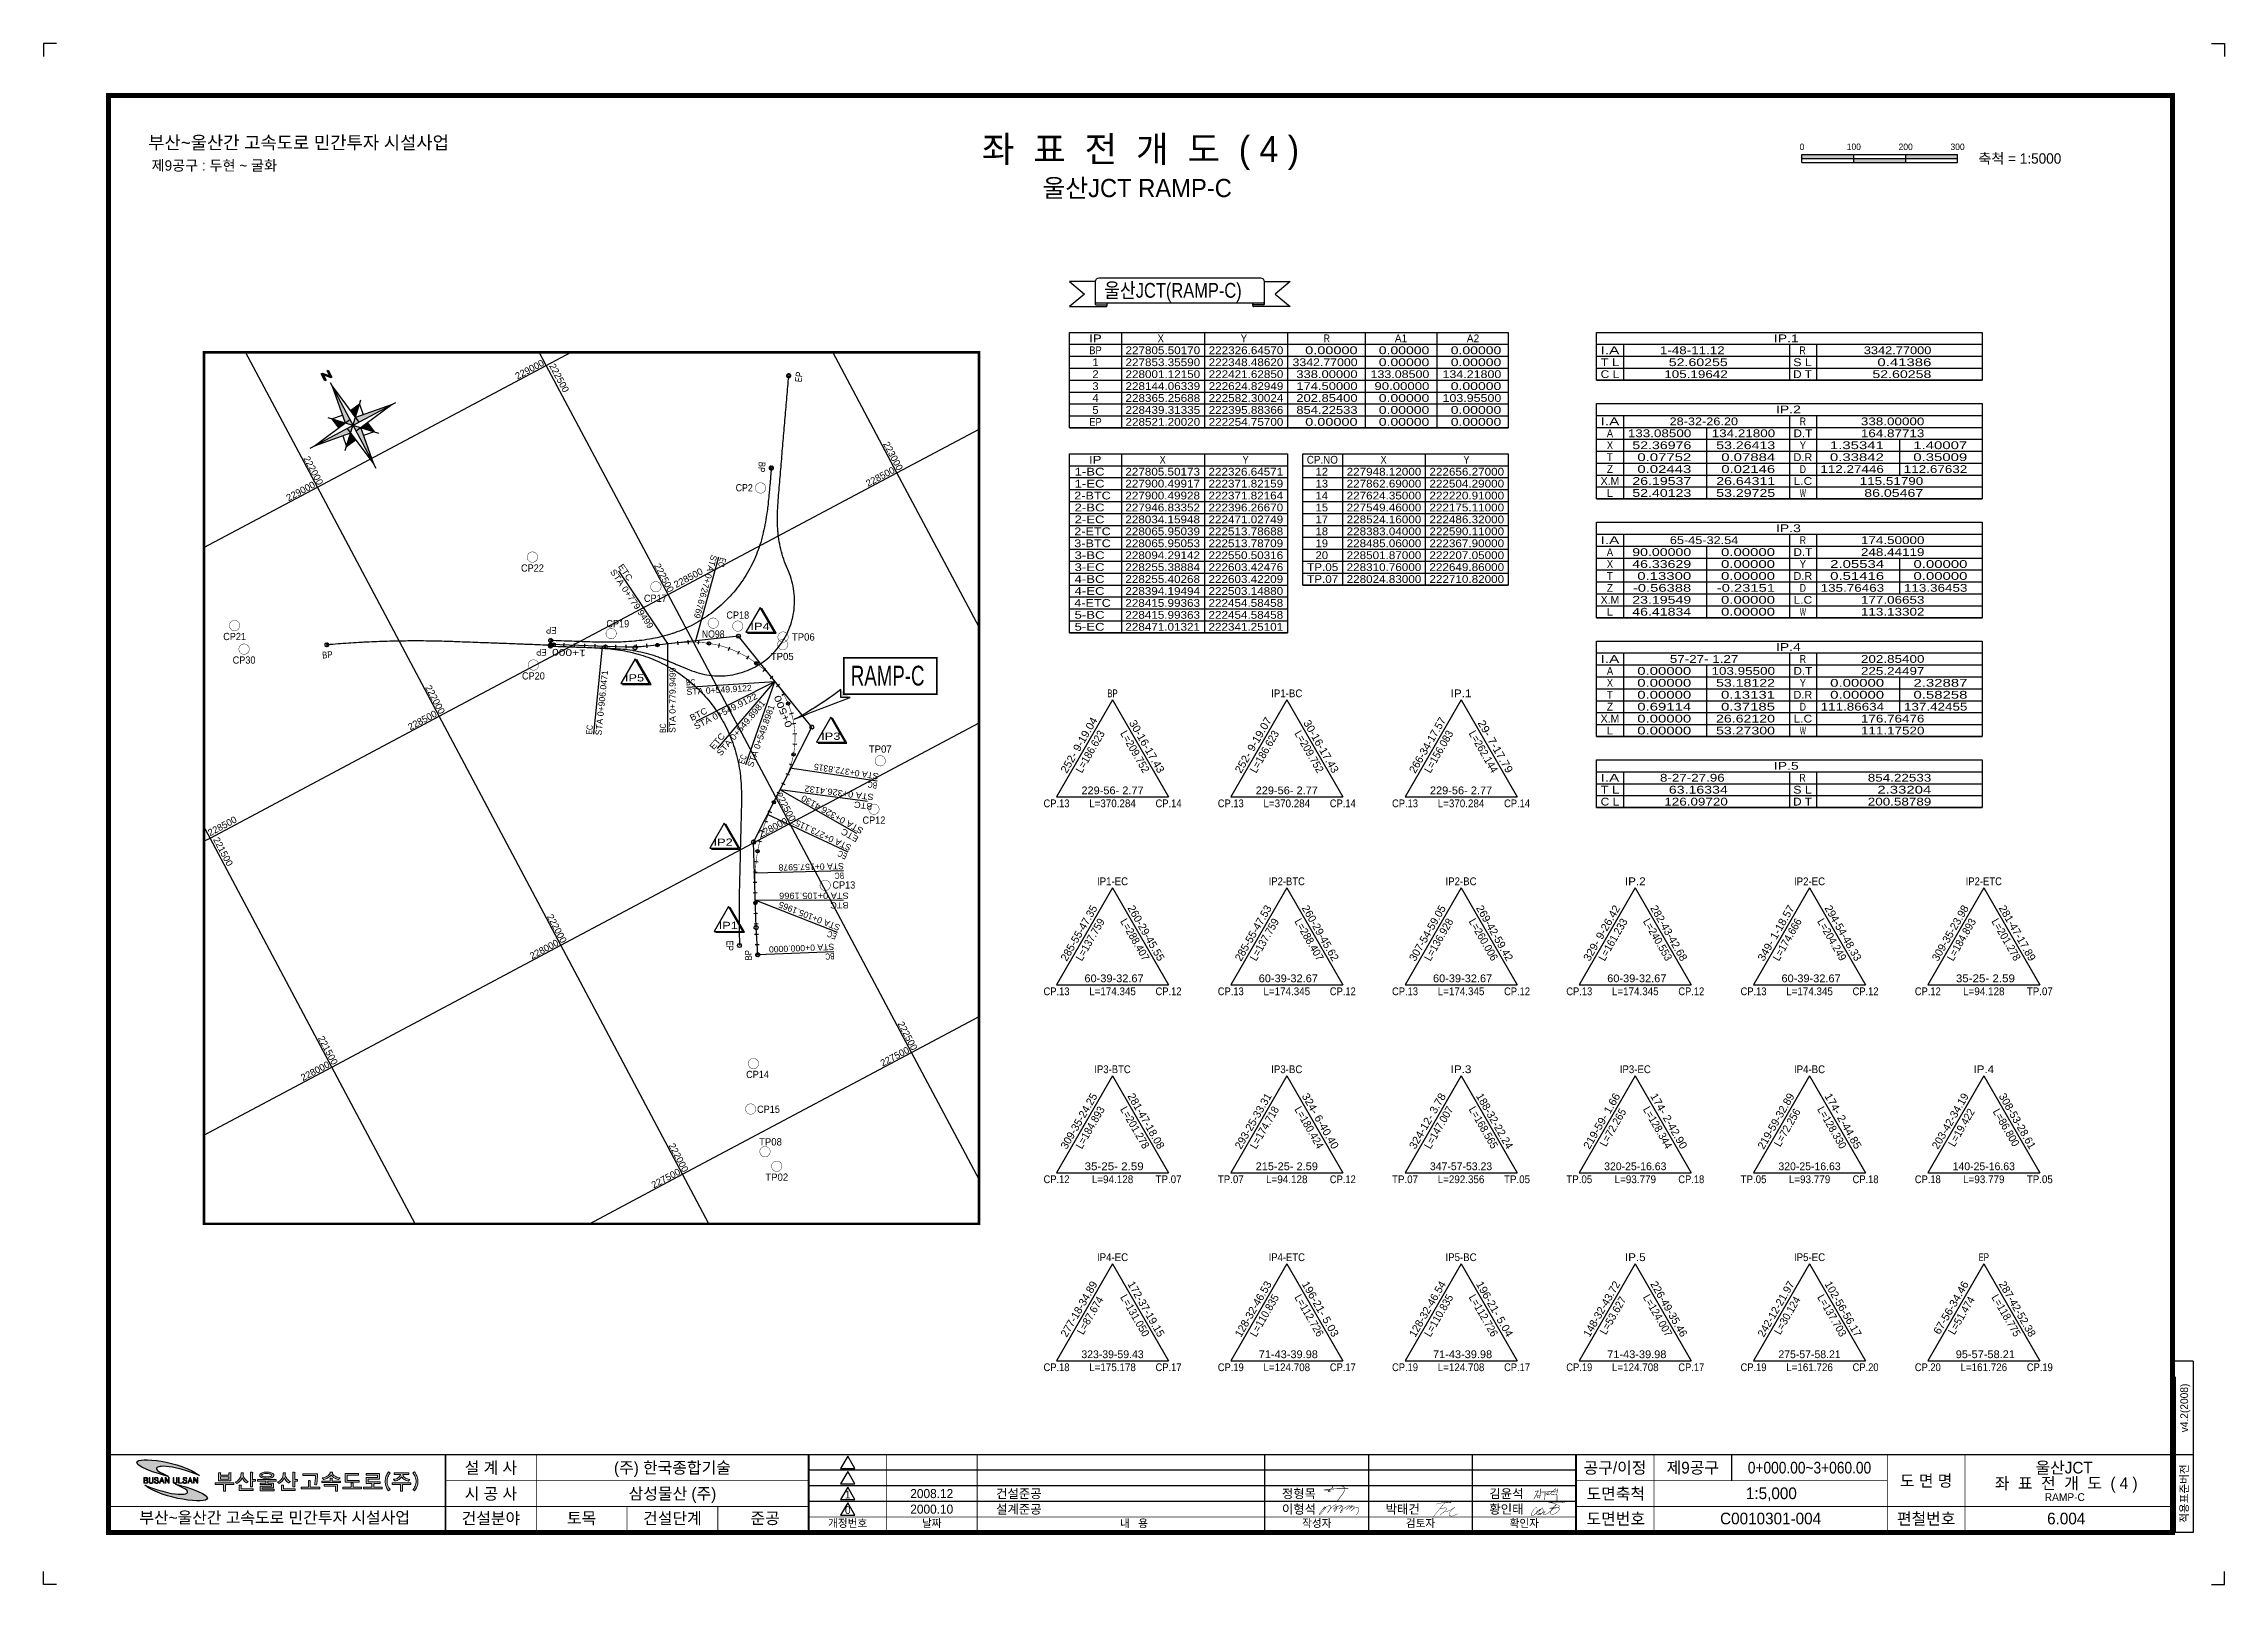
# Model space of a CAD drawing. Extents: x 227222 to 228063, y 224653 to 225247.
import ezdxf
from ezdxf.enums import TextEntityAlignment as Align

# ---------------------------------------------------------------- set-up
doc = ezdxf.new("R2010")
doc.units = 0
doc.header["$LTSCALE"] = 10
doc.header["$MEASUREMENT"] = 0
doc.layers.get('0').update_dxf_attribs({"linetype": 'CONTINUOUS'})
for name, color, linetype in [('CA-ALGN-CNTL', 2, 'CONTINUOUS'), ('CA-ALGN-IPLN', 1, 'CONTINUOUS'), ('CA-ALGN-IPSM', 2, 'CONTINUOUS'), ('CA-ALGN-STSM', 2, 'CONTINUOUS'), ('CA-ALGN-SUBL', 1, 'CONTINUOUS'), ('CA-ALGN-SUBT', 2, 'CONTINUOUS'), ('CA-ALGN-TEXT', 3, 'CONTINUOUS'), ('CA-LEAL', 1, 'CONTINUOUS'), ('CA-LEAT', 3, 'CONTINUOUS'), ('CA-TABL-LIN1', 4, 'CONTINUOUS'), ('CA-TABL-LIN2', 1, 'CONTINUOUS'), ('CA-TABL-TEX1', 6, 'CONTINUOUS'), ('CA-TABL-TEX2', 3, 'CONTINUOUS'), ('CV-AZMU', 3, 'CONTINUOUS'), ('CV-GRID-BORD', 4, 'CONTINUOUS'), ('CV-GRID-LINE', 1, 'CONTINUOUS'), ('CV-GRID-TEXT', 4, 'CONTINUOUS'), ('CV-SURV-SYMB', 3, 'CONTINUOUS'), ('CV-SURV-TEXT', 3, 'CONTINUOUS'), ('CV-TABL-LIN1', 4, 'CONTINUOUS'), ('CV-TABL-LIN2', 1, 'CONTINUOUS'), ('CV-TABL-TEX1', 6, 'CONTINUOUS'), ('CV-TABL-TEX2', 3, 'CONTINUOUS'), ('CX-BORD', 3, 'CONTINUOUS'), ('CX-BORD-LIN1', 4, 'CONTINUOUS'), ('CX-BORD-LIN2', 3, 'CONTINUOUS'), ('CX-BORD-TEX2', 7, 'CONTINUOUS'), ('CX-BORD-TEX3', 6, 'CONTINUOUS'), ('CX-MISC', 2, 'CONTINUOUS'), ('CX-SCAL-LINE', 3, 'CONTINUOUS'), ('CX-SCAL-TEXT', 4, 'CONTINUOUS'), ('CX-SCALE', 7, 'CONTINUOUS'), ('CZ-LIN2', 3, 'CONTINUOUS'), ('CZ-TEX1', 6, 'CONTINUOUS')]:
    doc.layers.add(name, color=color, linetype=linetype)
doc.styles.add('GTXT', font='Dotum.ttf')
doc.styles.add('SCALETEXT', font='Dotum.ttf')
doc.styles.get("Standard").update_dxf_attribs({"font": 'Dotum.ttf'})
doc.styles.add('TB_TEXT', font='Dotum.ttf')
doc.styles.add('TB_WBTXT', font='Dotum.ttf')
doc.styles.add('TB_WMTXT', font='Dotum.ttf')

msp = doc.modelspace()

# ---------------------------------------------------------------- texts
at = {"layer": 'CA-ALGN-SUBT'}
for s, rotation, width, p, p2 in [('  STA 0+779.9499', 304.07224, 1.014686, (227439.61, 225044.6), (227455.75, 225020.74)), ('  ETC', 304.07224, 1.037833, (227442.71, 225046.59), (227447.75, 225039.14)), ('STA 0+726.6769', 254.3916, 0.963459, (227479.87, 225049.67), (227473.09, 225025.4)), ('EC', 254.3916, 0.799928, (227483.38, 225048.66), (227482.41, 225045.2)), ('STA 0+906.0471', 84.15677, 0.963459, (227437.5, 224979.75), (227440.07, 225004.82)), ('STA 0+779.9499', 89.77322, 0.963459, (227466.05, 224980.81), (227466.15, 225006.01)), ('BC', 3.57653, 0.770921, (227470.18, 224999.09), (227473.78, 224999.31)), ('STA 0+549.9122', 3.57653, 0.963459, (227470.39, 224995.44), (227495.54, 224997.01)), ('  STA 0+549.9122', 26.84616, 1.014686, (227472.19, 224981.18), (227497.89, 224994.18)), ('  STA 0+549.8981', 49.61039, 1.014686, (227482.26, 224970.23), (227500.92, 224992.17)), ('BC', 89.77322, 0.770921, (227462.4, 224980.84), (227462.41, 224984.44)), ('  BTC', 26.84616, 1.017956, (227470.6, 224984.5), (227478.63, 224988.56)), ('STA 0+549.8981', 70.48008, 0.963459, (227495.92, 224967.35), (227504.34, 224991.11)), ('EC', 84.15677, 0.799928, (227433.87, 224980.14), (227434.24, 224983.72)), ('  ETC', 49.61039, 1.037833, (227479.51, 224972.68), (227485.34, 224979.53)), ('EC', 70.48008, 0.799928, (227492.48, 224968.59), (227493.68, 224971.99)), ('STA 0+372.8315', 171.30935, 0.963459, (227544.55, 224965.22), (227519.64, 224969.03)), ('  STA 0+326.4132', 172.72365, 1.014686, (227544.58, 224956.94), (227516.01, 224960.59)), ('BC', 171.30935, 0.770921, (227543.98, 224961.61), (227540.42, 224962.15)), ('  STA 0+326.4130', 150.50419, 1.014686, (227540.49, 224942.85), (227515.42, 224957.03)), ('  BTC', 172.72365, 1.017956, (227544.03, 224953.3), (227535.11, 224954.44)), ('STA 0+273.1157', 154.71943, 0.963459, (227534.14, 224937.41), (227511.35, 224948.18)), ('  ETC', 150.50419, 1.037833, (227538.6, 224939.69), (227530.77, 224944.12)), ('EC', 154.71943, 0.799928, (227532.56, 224934.12), (227529.31, 224935.65)), ('STA 0+157.5978', 181.26141, 0.963459, (227530.97, 224930.67), (227505.78, 224930.12)), ('BC', 181.26141, 0.770921, (227531.03, 224927.02), (227527.44, 224926.94)), ('  STA 0+105.1966', 179.9381, 1.014686, (227534.84, 224919.22), (227506.04, 224919.25)), ('STA 0+105.1965', 158.49379, 0.963459, (227529.87, 224906.69), (227506.43, 224915.93)), ('  BTC', 179.9381, 1.017956, (227534.76, 224915.54), (227525.76, 224915.55)), ('EC', 158.49379, 0.799928, (227528.51, 224903.3), (227525.16, 224904.62)), ('STA 0+000.0000', 182.34169, 0.963459, (227527.23, 224899.58), (227502.05, 224898.55)), ('BC', 182.34169, 0.770921, (227527.36, 224895.93), (227523.77, 224895.78))]:
    msp.add_text(s, height=2.4, rotation=rotation, dxfattribs=dict(at, width=width)).set_placement(p, p2, align=Align.FIT)
at = {"layer": 'CA-ALGN-TEXT'}
for s, height, rotation, width, p, p2 in [('EP', 2.6, 83.91601, 0.87085, (227514.71, 225115.93), (227515.13, 225119.9)), ('BP', 2.6, 265.16854, 0.837405, (227498.21, 225085.42), (227497.87, 225081.44)), ('EP', 2.6, 177.87613, 0.87085, (227420.18, 225021.61), (227416.18, 225021.75)), (' IP4', 2.8, 0, 1.244646, (227493.59, 225020.51), (227502.39, 225020.51)), ('BP', 2.6, 4.59647, 0.837405, (227329.92, 225009.48), (227333.91, 225009.81)), ('EP', 2.6, 177.87613, 0.87085, (227416.36, 225013.14), (227412.37, 225013.29)), ('     1+000', 2.6, 178.41944, 1.177567, (227437.97, 225012.72), (227418.48, 225013.26)), (' IP5', 2.8, 0, 1.244646, (227445.17, 225000.67), (227453.97, 225000.67)), ('     0+500', 2.6, 111.67777, 1.177567, (227513.57, 224977.53), (227506.37, 224995.65)), (' IP3', 2.8, 0, 1.244646, (227520.87, 224978.16), (227529.67, 224978.16)), (' IP2', 2.8, 0, 1.244646, (227479.34, 224937.31), (227488.14, 224937.31)), (' IP1', 2.8, 0, 1.244646, (227481.34, 224905.22), (227490.14, 224905.22)), ('EP', 2.6, 270.69443, 0.87085, (227485.7, 224900.76), (227485.75, 224896.76)), ('BP', 2.6, 93.19214, 0.837405, (227495.59, 224893.18), (227495.37, 224897.17))]:
    msp.add_text(s, height=height, rotation=rotation, dxfattribs=dict(at, width=width)).set_placement(p, p2, align=Align.FIT)
at = {"layer": 'CA-LEAT', "width": 0.72}
msp.add_text('RAMP-C', height=7.648, rotation=0, dxfattribs=at).set_placement((227533.67, 224999.08))
at = {"layer": 'CA-LEAT'}
for s, rotation, width, p, p2 in [('BP', 0, 0.725751, (227632.6, 224994.58), (227636.6, 224994.58)), ('IP1-BC', 0, 0.828788, (227695.8, 224994.58), (227707.8, 224994.58)), ('IP.1', 0, 1.032755, (227765, 224994.58), (227773, 224994.58)), ('252- 9-19.04', 60, 0.878689, (227616.94, 224964.99), (227628.94, 224985.77)), (' 30-16-17.43', 300, 0.878689, (227640.27, 224985.77), (227652.27, 224964.99)), ('252- 9-19.07', 60, 0.878689, (227684.14, 224964.99), (227696.14, 224985.77)), (' 30-16-17.43', 300, 0.878689, (227707.47, 224985.77), (227719.47, 224964.99)), ('266-34-17.57', 60, 0.846518, (227751.34, 224964.99), (227763.34, 224985.77)), (' 29- 7-17.79', 300, 0.9134, (227774.67, 224985.77), (227786.67, 224964.99)), ('L=186.623', 60, 0.864009, (227622.77, 224965.08), (227631.77, 224980.67)), ('L=209.752', 300, 0.864009, (227637.44, 224980.67), (227646.44, 224965.08)), ('L=186.623', 60, 0.864009, (227689.97, 224965.08), (227698.97, 224980.67)), ('L=209.752', 300, 0.864009, (227704.64, 224980.67), (227713.64, 224965.08)), ('L=156.083', 60, 0.864009, (227757.17, 224965.08), (227766.17, 224980.67)), ('L=262.144', 300, 0.864009, (227771.84, 224980.67), (227780.84, 224965.08)), ('229-56- 2.77', 0, 0.878689, (227622.6, 224957.17), (227646.6, 224957.17)), ('229-56- 2.77', 0, 0.878689, (227689.8, 224957.17), (227713.8, 224957.17)), ('229-56- 2.77', 0, 0.878689, (227757, 224957.17), (227781, 224957.17)), ('CP.13', 0, 0.826048, (227608, 224952.17), (227618, 224952.17)), ('L=370.284', 0, 0.864009, (227625.6, 224952.17), (227643.6, 224952.17)), ('CP.14', 0, 0.826048, (227651.2, 224952.17), (227661.2, 224952.17)), ('CP.13', 0, 0.826048, (227675.2, 224952.17), (227685.2, 224952.17)), ('L=370.284', 0, 0.864009, (227692.8, 224952.17), (227710.8, 224952.17)), ('CP.14', 0, 0.826048, (227718.4, 224952.17), (227728.4, 224952.17)), ('CP.13', 0, 0.826048, (227742.4, 224952.17), (227752.4, 224952.17)), ('L=370.284', 0, 0.864009, (227760, 224952.17), (227778, 224952.17)), ('CP.14', 0, 0.826048, (227785.6, 224952.17), (227795.6, 224952.17)), ('IP1-EC', 0, 0.841084, (227628.6, 224922.12), (227640.6, 224922.12)), ('IP2-BTC', 0, 0.827957, (227694.8, 224922.12), (227708.8, 224922.12)), ('IP2-BC', 0, 0.828788, (227763, 224922.12), (227775, 224922.12)), ('IP.2', 0, 1.032755, (227832.2, 224922.12), (227840.2, 224922.12)), ('IP2-EC', 0, 0.841084, (227897.4, 224922.12), (227909.4, 224922.12)), ('IP2-ETC', 0, 0.838453, (227963.6, 224922.12), (227977.6, 224922.12)), ('285-55-47.35', 60, 0.846518, (227616.94, 224892.52), (227628.94, 224913.31)), ('L=137.759', 60, 0.864009, (227622.77, 224892.62), (227631.77, 224908.21)), ('L=288.407', 300, 0.864009, (227637.44, 224908.21), (227646.44, 224892.62)), ('260-29-45.55', 300, 0.846518, (227640.27, 224913.31), (227652.27, 224892.52)), ('285-55-47.53', 60, 0.846518, (227684.14, 224892.52), (227696.14, 224913.31)), ('L=137.759', 60, 0.864009, (227689.97, 224892.62), (227698.97, 224908.21)), ('L=288.407', 300, 0.864009, (227704.64, 224908.21), (227713.64, 224892.62)), ('260-29-45.62', 300, 0.846518, (227707.47, 224913.31), (227719.47, 224892.52)), ('307-54-59.05', 60, 0.846518, (227751.34, 224892.52), (227763.34, 224913.31)), ('L=136.928', 60, 0.864009, (227757.17, 224892.62), (227766.17, 224908.21)), ('L=260.006', 300, 0.864009, (227771.84, 224908.21), (227780.84, 224892.62)), ('269-42-59.42', 300, 0.846518, (227774.67, 224913.31), (227786.67, 224892.52)), ('329- 9-26.42', 60, 0.878689, (227818.54, 224892.52), (227830.54, 224913.31)), ('L=161.233', 60, 0.864009, (227824.37, 224892.62), (227833.37, 224908.21)), ('L=240.553', 300, 0.864009, (227839.04, 224908.21), (227848.04, 224892.62)), ('282-43-42.68', 300, 0.846518, (227841.87, 224913.31), (227853.87, 224892.52)), ('349- 1-18.57', 60, 0.878689, (227885.74, 224892.52), (227897.74, 224913.31)), ('L=174.666', 60, 0.864009, (227891.57, 224892.62), (227900.57, 224908.21)), ('L=204.249', 300, 0.864009, (227906.24, 224908.21), (227915.24, 224892.62)), ('294-54-48.33', 300, 0.846518, (227909.07, 224913.31), (227921.07, 224892.52)), ('309-35-23.98', 60, 0.846518, (227952.94, 224892.52), (227964.94, 224913.31)), ('L=184.893', 60, 0.864009, (227958.77, 224892.62), (227967.77, 224908.21)), ('L=201.278', 300, 0.864009, (227973.44, 224908.21), (227982.44, 224892.62)), ('281-47-17.89', 300, 0.846518, (227976.27, 224913.31), (227988.27, 224892.52)), (' 60-39-32.67', 0, 0.878689, (227622.6, 224884.71), (227646.6, 224884.71)), (' 60-39-32.67', 0, 0.878689, (227689.8, 224884.71), (227713.8, 224884.71)), (' 60-39-32.67', 0, 0.878689, (227757, 224884.71), (227781, 224884.71)), (' 60-39-32.67', 0, 0.878689, (227824.2, 224884.71), (227848.2, 224884.71)), (' 60-39-32.67', 0, 0.878689, (227891.4, 224884.71), (227915.4, 224884.71)), (' 35-25- 2.59', 0, 0.9134, (227958.6, 224884.71), (227982.6, 224884.71)), ('CP.13', 0, 0.826048, (227608, 224879.71), (227618, 224879.71)), ('L=174.345', 0, 0.864009, (227625.6, 224879.71), (227643.6, 224879.71)), ('CP.12', 0, 0.826048, (227651.2, 224879.71), (227661.2, 224879.71)), ('CP.13', 0, 0.826048, (227675.2, 224879.71), (227685.2, 224879.71)), ('L=174.345', 0, 0.864009, (227692.8, 224879.71), (227710.8, 224879.71)), ('CP.12', 0, 0.826048, (227718.4, 224879.71), (227728.4, 224879.71)), ('CP.13', 0, 0.826048, (227742.4, 224879.71), (227752.4, 224879.71)), ('L=174.345', 0, 0.864009, (227760, 224879.71), (227778, 224879.71)), ('CP.12', 0, 0.826048, (227785.6, 224879.71), (227795.6, 224879.71)), ('CP.13', 0, 0.826048, (227809.6, 224879.71), (227819.6, 224879.71)), ('L=174.345', 0, 0.864009, (227827.2, 224879.71), (227845.2, 224879.71)), ('CP.12', 0, 0.826048, (227852.8, 224879.71), (227862.8, 224879.71)), ('CP.13', 0, 0.826048, (227876.8, 224879.71), (227886.8, 224879.71)), ('L=174.345', 0, 0.864009, (227894.4, 224879.71), (227912.4, 224879.71)), ('CP.12', 0, 0.826048, (227920, 224879.71), (227930, 224879.71)), ('CP.12', 0, 0.826048, (227944, 224879.71), (227954, 224879.71)), ('L=94.128', 0, 0.869424, (227962.6, 224879.71), (227978.6, 224879.71)), ('TP.07', 0, 0.867161, (227987.2, 224879.71), (227997.2, 224879.71)), ('IP3-BTC', 0, 0.827957, (227627.6, 224849.66), (227641.6, 224849.66)), ('IP3-BC', 0, 0.828788, (227695.8, 224849.66), (227707.8, 224849.66)), ('IP.3', 0, 1.032755, (227765, 224849.66), (227773, 224849.66)), ('IP3-EC', 0, 0.841084, (227830.2, 224849.66), (227842.2, 224849.66)), ('IP4-BC', 0, 0.828788, (227897.4, 224849.66), (227909.4, 224849.66)), ('IP.4', 0, 1.032755, (227966.6, 224849.66), (227974.6, 224849.66)), ('309-35-24.25', 60, 0.846518, (227616.94, 224820.06), (227628.94, 224840.85)), ('281-47-18.08', 300, 0.846518, (227640.27, 224840.85), (227652.27, 224820.06)), ('293-25-33.31', 60, 0.846518, (227684.14, 224820.06), (227696.14, 224840.85)), ('324- 6-40.40', 300, 0.878689, (227707.47, 224840.85), (227719.47, 224820.06)), ('324-12- 3.78', 60, 0.878689, (227751.34, 224820.06), (227763.34, 224840.85)), ('188-32-22.24', 300, 0.846518, (227774.67, 224840.85), (227786.67, 224820.06)), ('219-59- 1.66', 60, 0.878689, (227818.54, 224820.06), (227830.54, 224840.85)), ('174- 2-42.90', 300, 0.878689, (227841.87, 224840.85), (227853.87, 224820.06)), ('219-59-32.89', 60, 0.846518, (227885.74, 224820.06), (227897.74, 224840.85)), ('174- 2-44.85', 300, 0.878689, (227909.07, 224840.85), (227921.07, 224820.06)), ('203-42-34.19', 60, 0.846518, (227952.94, 224820.06), (227964.94, 224840.85)), ('308-53-28.61', 300, 0.846518, (227976.27, 224840.85), (227988.27, 224820.06)), ('L=184.893', 60, 0.864009, (227622.77, 224820.16), (227631.77, 224835.75)), ('L=201.278', 300, 0.864009, (227637.44, 224835.75), (227646.44, 224820.16)), ('L=174.718', 60, 0.864009, (227689.97, 224820.16), (227698.97, 224835.75)), ('L=180.424', 300, 0.864009, (227704.64, 224835.75), (227713.64, 224820.16)), ('L=147.007', 60, 0.864009, (227757.17, 224820.16), (227766.17, 224835.75)), ('L=168.565', 300, 0.864009, (227771.84, 224835.75), (227780.84, 224820.16)), ('L=72.265', 60, 0.869424, (227824.87, 224821.02), (227832.87, 224834.88)), ('L=128.344', 300, 0.864009, (227839.04, 224835.75), (227848.04, 224820.16)), ('L=72.256', 60, 0.869424, (227892.07, 224821.02), (227900.07, 224834.88)), ('L=128.330', 300, 0.864009, (227906.24, 224835.75), (227915.24, 224820.16)), ('L=19.422', 60, 0.869424, (227959.27, 224821.02), (227967.27, 224834.88)), ('L=86.800', 300, 0.869424, (227973.94, 224834.88), (227981.94, 224821.02)), ('CP.12', 0, 0.826048, (227608, 224807.25), (227618, 224807.25)), (' 35-25- 2.59', 0, 0.9134, (227622.6, 224812.25), (227646.6, 224812.25)), ('L=94.128', 0, 0.869424, (227626.6, 224807.25), (227642.6, 224807.25)), ('TP.07', 0, 0.867161, (227651.2, 224807.25), (227661.2, 224807.25)), ('TP.07', 0, 0.867161, (227675.2, 224807.25), (227685.2, 224807.25)), ('215-25- 2.59', 0, 0.878689, (227689.8, 224812.25), (227713.8, 224812.25)), ('L=94.128', 0, 0.869424, (227693.8, 224807.25), (227709.8, 224807.25)), ('CP.12', 0, 0.826048, (227718.4, 224807.25), (227728.4, 224807.25)), ('TP.07', 0, 0.867161, (227742.4, 224807.25), (227752.4, 224807.25)), ('347-57-53.23', 0, 0.846518, (227757, 224812.25), (227781, 224812.25)), ('L=292.356', 0, 0.864009, (227760, 224807.25), (227778, 224807.25)), ('TP.05', 0, 0.867161, (227785.6, 224807.25), (227795.6, 224807.25)), ('TP.05', 0, 0.867161, (227809.6, 224807.25), (227819.6, 224807.25)), ('320-25-16.63', 0, 0.846518, (227824.2, 224812.25), (227848.2, 224812.25)), ('L=93.779', 0, 0.869424, (227828.2, 224807.25), (227844.2, 224807.25)), ('CP.18', 0, 0.826048, (227852.8, 224807.25), (227862.8, 224807.25)), ('TP.05', 0, 0.867161, (227876.8, 224807.25), (227886.8, 224807.25)), ('320-25-16.63', 0, 0.846518, (227891.4, 224812.25), (227915.4, 224812.25)), ('L=93.779', 0, 0.869424, (227895.4, 224807.25), (227911.4, 224807.25)), ('CP.18', 0, 0.826048, (227920, 224807.25), (227930, 224807.25)), ('CP.18', 0, 0.826048, (227944, 224807.25), (227954, 224807.25)), ('140-25-16.63', 0, 0.846518, (227958.6, 224812.25), (227982.6, 224812.25)), ('L=93.779', 0, 0.869424, (227962.6, 224807.25), (227978.6, 224807.25)), ('TP.05', 0, 0.867161, (227987.2, 224807.25), (227997.2, 224807.25)), ('IP4-EC', 0, 0.841084, (227628.6, 224777.2), (227640.6, 224777.2)), ('IP4-ETC', 0, 0.838453, (227694.8, 224777.2), (227708.8, 224777.2)), ('IP5-BC', 0, 0.828788, (227763, 224777.2), (227775, 224777.2)), ('IP.5', 0, 1.032755, (227832.2, 224777.2), (227840.2, 224777.2)), ('IP5-EC', 0, 0.841084, (227897.4, 224777.2), (227909.4, 224777.2)), ('EP', 0, 0.754736, (227968.6, 224777.2), (227972.6, 224777.2)), ('277-18-34.89', 60, 0.846518, (227616.94, 224747.6), (227628.94, 224768.38)), ('172-37-19.15', 300, 0.846518, (227640.27, 224768.38), (227652.27, 224747.6)), ('128-32-46.53', 60, 0.846518, (227684.14, 224747.6), (227696.14, 224768.38)), ('196-21- 5.03', 300, 0.878689, (227707.47, 224768.38), (227719.47, 224747.6)), ('128-32-46.54', 60, 0.846518, (227751.34, 224747.6), (227763.34, 224768.38)), ('196-21- 5.04', 300, 0.878689, (227774.67, 224768.38), (227786.67, 224747.6)), ('148-32-43.72', 60, 0.846518, (227818.54, 224747.6), (227830.54, 224768.38)), ('226-49-35.46', 300, 0.846518, (227841.87, 224768.38), (227853.87, 224747.6)), ('242-12-21.97', 60, 0.846518, (227885.74, 224747.6), (227897.74, 224768.38)), ('102-56-56.17', 300, 0.846518, (227909.07, 224768.38), (227921.07, 224747.6)), (' 67-56-34.46', 60, 0.878689, (227952.94, 224747.6), (227964.94, 224768.38)), ('287-42-52.38', 300, 0.846518, (227976.27, 224768.38), (227988.27, 224747.6)), ('L=87.674', 60, 0.869424, (227623.27, 224748.56), (227631.27, 224762.42)), ('L=131.050', 300, 0.864009, (227637.44, 224763.28), (227646.44, 224747.7)), ('L=110.835', 60, 0.864009, (227689.97, 224747.7), (227698.97, 224763.28)), ('L=112.726', 300, 0.864009, (227704.64, 224763.28), (227713.64, 224747.7)), ('L=110.835', 60, 0.864009, (227757.17, 224747.7), (227766.17, 224763.28)), ('L=112.726', 300, 0.864009, (227771.84, 224763.28), (227780.84, 224747.7)), ('L=53.627', 60, 0.869424, (227824.87, 224748.56), (227832.87, 224762.42)), ('L=124.007', 300, 0.864009, (227839.04, 224763.28), (227848.04, 224747.7)), ('L=30.124', 60, 0.869424, (227892.07, 224748.56), (227900.07, 224762.42)), ('L=137.703', 300, 0.864009, (227906.24, 224763.28), (227915.24, 224747.7)), ('L=51.474', 60, 0.869424, (227959.27, 224748.56), (227967.27, 224762.42)), ('L=118.775', 300, 0.864009, (227973.44, 224763.28), (227982.44, 224747.7)), ('323-39-59.43', 0, 0.846518, (227622.6, 224739.78), (227646.6, 224739.78)), (' 71-43-39.98', 0, 0.878689, (227689.8, 224739.78), (227713.8, 224739.78)), (' 71-43-39.98', 0, 0.878689, (227757, 224739.78), (227781, 224739.78)), (' 71-43-39.98', 0, 0.878689, (227824.2, 224739.78), (227848.2, 224739.78)), ('275-57-58.21', 0, 0.846518, (227891.4, 224739.78), (227915.4, 224739.78)), (' 95-57-58.21', 0, 0.878689, (227958.6, 224739.78), (227982.6, 224739.78)), ('CP.18', 0, 0.826048, (227608, 224734.78), (227618, 224734.78)), ('L=175.178', 0, 0.864009, (227625.6, 224734.78), (227643.6, 224734.78)), ('CP.17', 0, 0.826048, (227651.2, 224734.78), (227661.2, 224734.78)), ('CP.19', 0, 0.826048, (227675.2, 224734.78), (227685.2, 224734.78)), ('L=124.708', 0, 0.864009, (227692.8, 224734.78), (227710.8, 224734.78)), ('CP.17', 0, 0.826048, (227718.4, 224734.78), (227728.4, 224734.78)), ('CP.19', 0, 0.826048, (227742.4, 224734.78), (227752.4, 224734.78)), ('L=124.708', 0, 0.864009, (227760, 224734.78), (227778, 224734.78)), ('CP.17', 0, 0.826048, (227785.6, 224734.78), (227795.6, 224734.78)), ('CP.19', 0, 0.826048, (227809.6, 224734.78), (227819.6, 224734.78)), ('L=124.708', 0, 0.864009, (227827.2, 224734.78), (227845.2, 224734.78)), ('CP.17', 0, 0.826048, (227852.8, 224734.78), (227862.8, 224734.78)), ('CP.19', 0, 0.826048, (227876.8, 224734.78), (227886.8, 224734.78)), ('L=161.726', 0, 0.864009, (227894.4, 224734.78), (227912.4, 224734.78)), ('CP.20', 0, 0.826048, (227920, 224734.78), (227930, 224734.78)), ('CP.20', 0, 0.826048, (227944, 224734.78), (227954, 224734.78)), ('L=161.726', 0, 0.864009, (227961.6, 224734.78), (227979.6, 224734.78)), ('CP.19', 0, 0.826048, (227987.2, 224734.78), (227997.2, 224734.78))]:
    msp.add_text(s, height=3, rotation=rotation, dxfattribs=dict(at, width=width)).set_placement(p, p2, align=Align.FIT)
at = {"layer": 'CA-TABL-TEX1'}
for s, width, p, p2 in [('BP', 0.870901, (227625.63, 225126.84), (227630.43, 225126.84)), ('IP', 1.278959, (227625.63, 225131.44), (227630.43, 225131.44)), ('X', 0.954045, (227652, 225131.44), (227654.4, 225131.44)), ('Y', 0.957143, (227684.07, 225131.44), (227686.47, 225131.44)), ('R', 0.861988, (227716.03, 225131.44), (227718.43, 225131.44)), ('A1', 0.92125, (227743.46, 225131.44), (227748.26, 225131.44)), ('A2', 0.92125, (227771.21, 225131.44), (227776.01, 225131.44)), ('I.A', 1.328926, (227822.83, 225126.84), (227830.03, 225126.84)), ('IP.1', 1.239306, (227889.63, 225131.44), (227899.23, 225131.44)), ('R', 0.861988, (227899.5, 225126.84), (227901.9, 225126.84)), ('2', 0.987605, (227626.83, 225117.64), (227629.23, 225117.64)), ('1', 0.987605, (227626.83, 225122.24), (227629.23, 225122.24)), ('T L', 1.184729, (227822.83, 225122.24), (227830.03, 225122.24)), ('C L', 1.082497, (227822.83, 225117.64), (227830.03, 225117.64)), ('S L', 1.141161, (227897.1, 225122.24), (227904.3, 225122.24)), ('D T', 1.052231, (227897.1, 225117.64), (227904.3, 225117.64)), ('4', 0.987605, (227626.83, 225108.44), (227629.23, 225108.44)), ('3', 0.987605, (227626.83, 225113.04), (227629.23, 225113.04)), ('EP', 0.905684, (227625.63, 225099.24), (227630.43, 225099.24)), ('5', 0.987605, (227626.83, 225103.84), (227629.23, 225103.84)), ('I.A', 1.328926, (227822.83, 225099.44), (227830.03, 225099.44)), ('IP.2', 1.239306, (227890.46, 225104.04), (227900.06, 225104.04)), ('R', 0.861988, (227899.63, 225099.44), (227902.03, 225099.44)), ('A', 0.86325, (227825.23, 225094.84), (227827.63, 225094.84)), ('D.T', 1.026582, (227897.23, 225094.84), (227904.43, 225094.84)), ('IP', 1.278959, (227625.53, 225084.64), (227630.33, 225084.64)), ('X', 0.954045, (227652.73, 225084.64), (227655.13, 225084.64)), ('Y', 0.957143, (227684.73, 225084.64), (227687.13, 225084.64)), ('X', 0.954045, (227825.23, 225090.24), (227827.63, 225090.24)), ('T', 0.987605, (227825.23, 225085.64), (227827.63, 225085.64)), ('D.R', 0.977238, (227897.23, 225085.64), (227904.43, 225085.64)), ('Y', 0.957143, (227899.63, 225090.24), (227902.03, 225090.24)), ('  1-BC', 1.065863, (227617.13, 225080.04), (227631.53, 225080.04)), ('  1-EC', 1.082828, (227617.13, 225075.44), (227631.53, 225075.44)), ('X.M', 0.966557, (227822.83, 225076.44), (227830.03, 225076.44)), ('Z', 0.954045, (227825.23, 225081.04), (227827.63, 225081.04)), ('L.C', 1.05537, (227897.23, 225076.44), (227904.43, 225076.44)), ('D', 0.794609, (227899.63, 225081.04), (227902.03, 225081.04)), ('  2-BTC', 1.053933, (227617.13, 225070.84), (227633.93, 225070.84)), ('  2-BC', 1.065863, (227617.13, 225066.24), (227631.53, 225066.24)), ('L', 1.06426, (227825.23, 225071.84), (227827.63, 225071.84)), ('W', 0.645077, (227899.63, 225071.84), (227902.03, 225071.84)), ('  2-ETC', 1.068116, (227617.13, 225057.04), (227633.93, 225057.04)), ('  2-EC', 1.082828, (227617.13, 225061.64), (227631.53, 225061.64)), ('IP.3', 1.239306, (227890.46, 225058.24), (227900.06, 225058.24)), ('  3-BTC', 1.053933, (227617.13, 225052.44), (227633.93, 225052.44)), ('I.A', 1.328926, (227822.83, 225053.64), (227830.03, 225053.64)), ('A', 0.86325, (227825.23, 225049.04), (227827.63, 225049.04)), ('D.T', 1.026582, (227897.23, 225049.04), (227904.43, 225049.04)), ('R', 0.861988, (227899.63, 225053.64), (227902.03, 225053.64)), ('  3-BC', 1.065863, (227617.13, 225047.84), (227631.53, 225047.84)), ('  3-EC', 1.082828, (227617.13, 225043.24), (227631.53, 225043.24)), ('X', 0.954045, (227825.23, 225044.44), (227827.63, 225044.44)), ('Y', 0.957143, (227899.63, 225044.44), (227902.03, 225044.44)), ('  4-BC', 1.065863, (227617.13, 225038.64), (227631.53, 225038.64)), ('  4-EC', 1.082828, (227617.13, 225034.04), (227631.53, 225034.04)), ('T', 0.987605, (227825.23, 225039.84), (227827.63, 225039.84)), ('Z', 0.954045, (227825.23, 225035.24), (227827.63, 225035.24)), ('D.R', 0.977238, (227897.23, 225039.84), (227904.43, 225039.84)), ('D', 0.794609, (227899.63, 225035.24), (227902.03, 225035.24)), ('  4-ETC', 1.068116, (227617.13, 225029.44), (227633.93, 225029.44)), ('  5-BC', 1.065863, (227617.13, 225024.84), (227631.53, 225024.84)), ('X.M', 0.966557, (227822.83, 225030.64), (227830.03, 225030.64)), ('L', 1.06426, (227825.23, 225026.04), (227827.63, 225026.04)), ('L.C', 1.05537, (227897.23, 225030.64), (227904.43, 225030.64)), ('W', 0.645077, (227899.63, 225026.04), (227902.03, 225026.04)), ('  5-EC', 1.082828, (227617.13, 225020.24), (227631.53, 225020.24)), ('I.A', 1.328926, (227822.83, 225007.84), (227830.03, 225007.84)), ('IP.4', 1.239306, (227890.46, 225012.44), (227900.06, 225012.44)), ('R', 0.861988, (227899.63, 225007.84), (227902.03, 225007.84)), ('A', 0.86325, (227825.23, 225003.24), (227827.63, 225003.24)), ('X', 0.954045, (227825.23, 224998.64), (227827.63, 224998.64)), ('D.T', 1.026582, (227897.23, 225003.24), (227904.43, 225003.24)), ('Y', 0.957143, (227899.63, 224998.64), (227902.03, 224998.64)), ('T', 0.987605, (227825.23, 224994.04), (227827.63, 224994.04)), ('D.R', 0.977238, (227897.23, 224994.04), (227904.43, 224994.04)), ('X.M', 0.966557, (227822.83, 224984.84), (227830.03, 224984.84)), ('Z', 0.954045, (227825.23, 224989.44), (227827.63, 224989.44)), ('L.C', 1.05537, (227897.23, 224984.84), (227904.43, 224984.84)), ('D', 0.794609, (227899.63, 224989.44), (227902.03, 224989.44)), ('L', 1.06426, (227825.23, 224980.24), (227827.63, 224980.24)), ('W', 0.645077, (227899.63, 224980.24), (227902.03, 224980.24)), ('IP.5', 1.239306, (227889.63, 224966.64), (227899.23, 224966.64)), ('T L', 1.184729, (227822.83, 224957.44), (227830.03, 224957.44)), ('I.A', 1.328926, (227822.83, 224962.04), (227830.03, 224962.04)), ('S L', 1.141161, (227897.1, 224957.44), (227904.3, 224957.44)), ('R', 0.861988, (227899.5, 224962.04), (227901.9, 224962.04)), ('C L', 1.082497, (227822.83, 224952.84), (227830.03, 224952.84)), ('D T', 1.052231, (227897.1, 224952.84), (227904.3, 224952.84))]:
    msp.add_text(s, height=3, rotation=0, dxfattribs=dict(at, width=width)).set_placement(p, p2, align=Align.FIT)
at = {"layer": 'CA-TABL-TEX2'}
for s, width, p, p2 in [('227805.50170', 1.017868, (227639.6, 225126.84), (227668.4, 225126.84)), ('222326.64570', 1.017868, (227671.68, 225126.84), (227700.48, 225126.84)), ('    0.00000', 1.215898, (227702.7, 225126.84), (227729.1, 225126.84)), ('   0.00000', 1.18109, (227732.78, 225126.84), (227756.78, 225126.84)), ('   0.00000', 1.18109, (227760.53, 225126.84), (227784.53, 225126.84)), (' 1-48-11.12', 1.060952, (227844.26, 225126.84), (227870.66, 225126.84)), (' 1-48-11.12', 1.060952, (227844.26, 225126.84), (227870.66, 225126.84)), ('  3342.77000', 1.098463, (227921.58, 225126.84), (227950.38, 225126.84)), ('227853.35590', 1.017868, (227639.6, 225122.24), (227668.4, 225122.24)), ('228001.12150', 1.017868, (227639.6, 225117.64), (227668.4, 225117.64)), ('222348.48620', 1.017868, (227671.68, 225122.24), (227700.48, 225122.24)), ('222421.62850', 1.017868, (227671.68, 225117.64), (227700.48, 225117.64)), (' 3342.77000', 1.063387, (227702.7, 225122.24), (227729.1, 225122.24)), ('  338.00000', 1.109788, (227702.7, 225117.64), (227729.1, 225117.64)), (' 133.08500', 1.07161, (227732.78, 225117.64), (227756.78, 225117.64)), ('   0.00000', 1.18109, (227732.78, 225122.24), (227756.78, 225122.24)), (' 134.21800', 1.07161, (227760.53, 225117.64), (227784.53, 225117.64)), ('   0.00000', 1.18109, (227760.53, 225122.24), (227784.53, 225122.24)), ('   105.19642', 1.143744, (227843.06, 225117.64), (227871.86, 225117.64)), ('    52.60255', 1.192919, (227843.06, 225122.24), (227871.86, 225122.24)), ('    52.60258', 1.192919, (227921.58, 225117.64), (227950.38, 225117.64)), ('     0.41386', 1.246512, (227921.58, 225122.24), (227950.38, 225122.24)), ('228144.06339', 1.017868, (227639.6, 225113.04), (227668.4, 225113.04)), ('228365.25688', 1.017868, (227639.6, 225108.44), (227668.4, 225108.44)), ('222624.82949', 1.017868, (227671.68, 225113.04), (227700.48, 225113.04)), ('222582.30024', 1.017868, (227671.68, 225108.44), (227700.48, 225108.44)), ('  202.85400', 1.109788, (227702.7, 225108.44), (227729.1, 225108.44)), ('  174.50000', 1.109788, (227702.7, 225113.04), (227729.1, 225113.04)), ('  90.00000', 1.12369, (227732.78, 225113.04), (227756.78, 225113.04)), ('   0.00000', 1.18109, (227732.78, 225108.44), (227756.78, 225108.44)), (' 103.95500', 1.07161, (227760.53, 225108.44), (227784.53, 225108.44)), ('   0.00000', 1.18109, (227760.53, 225113.04), (227784.53, 225113.04)), ('228439.31335', 1.017868, (227639.6, 225103.84), (227668.4, 225103.84)), ('228521.20020', 1.017868, (227639.6, 225099.24), (227668.4, 225099.24)), ('222395.88366', 1.017868, (227671.68, 225103.84), (227700.48, 225103.84)), ('222254.75700', 1.017868, (227671.68, 225099.24), (227700.48, 225099.24)), ('  854.22533', 1.109788, (227702.7, 225103.84), (227729.1, 225103.84)), ('    0.00000', 1.215898, (227702.7, 225099.24), (227729.1, 225099.24)), ('   0.00000', 1.18109, (227732.78, 225103.84), (227756.78, 225103.84)), ('   0.00000', 1.18109, (227732.78, 225099.24), (227756.78, 225099.24)), ('   0.00000', 1.18109, (227760.53, 225103.84), (227784.53, 225103.84)), ('   0.00000', 1.18109, (227760.53, 225099.24), (227784.53, 225099.24)), ('28-32-26.20', 1.018467, (227849.42, 225099.44), (227875.82, 225099.44)), ('28-32-26.20', 1.018467, (227849.42, 225099.44), (227875.82, 225099.44)), ('   338.00000', 1.143744, (227918.88, 225099.44), (227947.68, 225099.44)), ('   133.08500', 1.143744, (227829, 225094.84), (227857.8, 225094.84)), ('   134.21800', 1.143744, (227861.35, 225094.84), (227890.15, 225094.84)), ('   164.87713', 1.143744, (227918.88, 225094.84), (227947.68, 225094.84)), ('    52.36976', 1.192919, (227829, 225090.24), (227857.8, 225090.24)), ('     0.07752', 1.246512, (227829, 225085.64), (227857.8, 225085.64)), ('    53.26413', 1.192919, (227861.35, 225090.24), (227890.15, 225090.24)), ('     0.07884', 1.246512, (227861.35, 225085.64), (227890.15, 225085.64)), ('     0.33842', 1.246512, (227903.26, 225085.64), (227932.06, 225085.64)), ('     1.35341', 1.246512, (227903.26, 225090.24), (227932.06, 225090.24)), ('     0.35009', 1.246512, (227935.41, 225085.64), (227964.21, 225085.64)), ('     1.40007', 1.246512, (227935.41, 225090.24), (227964.21, 225090.24)), ('227805.50173', 1.017868, (227639.54, 225080.04), (227668.34, 225080.04)), ('227900.49917', 1.017868, (227639.54, 225075.44), (227668.34, 225075.44)), ('222326.64571', 1.017868, (227671.61, 225080.04), (227700.41, 225080.04)), ('222371.82159', 1.017868, (227671.61, 225075.44), (227700.41, 225075.44)), ('    26.19537', 1.192919, (227829, 225076.44), (227857.8, 225076.44)), ('     0.02443', 1.246512, (227829, 225081.04), (227857.8, 225081.04)), ('    26.64311', 1.192919, (227861.35, 225076.44), (227890.15, 225076.44)), ('     0.02146', 1.246512, (227861.35, 225081.04), (227890.15, 225081.04)), ('   112.27446', 1.143744, (227903.26, 225081.04), (227932.06, 225081.04)), ('   115.51790', 1.143744, (227918.44, 225076.44), (227947.24, 225076.44)), ('   112.67632', 1.143744, (227935.41, 225081.04), (227964.21, 225081.04)), ('227900.49928', 1.017868, (227639.54, 225070.84), (227668.34, 225070.84)), ('227946.83352', 1.017868, (227639.54, 225066.24), (227668.34, 225066.24)), ('222371.82164', 1.017868, (227671.61, 225070.84), (227700.41, 225070.84)), ('222396.26670', 1.017868, (227671.61, 225066.24), (227700.41, 225066.24)), ('    52.40123', 1.192919, (227829, 225071.84), (227857.8, 225071.84)), ('    53.29725', 1.192919, (227861.35, 225071.84), (227890.15, 225071.84)), ('    86.05467', 1.192919, (227918.44, 225071.84), (227947.24, 225071.84)), ('228034.15948', 1.017868, (227639.54, 225061.64), (227668.34, 225061.64)), ('228065.95039', 1.017868, (227639.54, 225057.04), (227668.34, 225057.04)), ('222471.02749', 1.017868, (227671.61, 225061.64), (227700.41, 225061.64)), ('222513.78688', 1.017868, (227671.61, 225057.04), (227700.41, 225057.04)), ('228065.95053', 1.017868, (227639.54, 225052.44), (227668.34, 225052.44)), ('222513.78709', 1.017868, (227671.61, 225052.44), (227700.41, 225052.44)), ('    90.00000', 1.192919, (227828.96, 225049.04), (227857.76, 225049.04)), ('65-45-32.54', 1.018467, (227849.53, 225053.64), (227875.93, 225053.64)), ('65-45-32.54', 1.018467, (227849.53, 225053.64), (227875.93, 225053.64)), ('     0.00000', 1.246512, (227861.28, 225049.04), (227890.08, 225049.04)), ('   248.44119', 1.143744, (227918.91, 225049.04), (227947.71, 225049.04)), ('   174.50000', 1.143744, (227918.91, 225053.64), (227947.71, 225053.64)), ('228094.29142', 1.017868, (227639.54, 225047.84), (227668.34, 225047.84)), ('228255.38884', 1.017868, (227639.54, 225043.24), (227668.34, 225043.24)), ('222550.50316', 1.017868, (227671.61, 225047.84), (227700.41, 225047.84)), ('222603.42476', 1.017868, (227671.61, 225043.24), (227700.41, 225043.24)), ('    46.33629', 1.192919, (227828.96, 225044.44), (227857.76, 225044.44)), ('     0.00000', 1.246512, (227861.28, 225044.44), (227890.08, 225044.44)), ('     2.05534', 1.246512, (227903.36, 225044.44), (227932.16, 225044.44)), ('     0.00000', 1.246512, (227935.49, 225044.44), (227964.29, 225044.44)), ('228255.40268', 1.017868, (227639.54, 225038.64), (227668.34, 225038.64)), ('228394.19494', 1.017868, (227639.54, 225034.04), (227668.34, 225034.04)), ('222603.42209', 1.017868, (227671.61, 225038.64), (227700.41, 225038.64)), ('222503.14880', 1.017868, (227671.61, 225034.04), (227700.41, 225034.04)), ('    -0.56388', 1.191512, (227828.96, 225035.24), (227857.76, 225035.24)), ('     0.13300', 1.246512, (227828.96, 225039.84), (227857.76, 225039.84)), ('    -0.23151', 1.191512, (227861.28, 225035.24), (227890.08, 225035.24)), ('     0.00000', 1.246512, (227861.28, 225039.84), (227890.08, 225039.84)), ('   135.76463', 1.143744, (227903.36, 225035.24), (227932.16, 225035.24)), ('     0.51416', 1.246512, (227903.36, 225039.84), (227932.16, 225039.84)), ('   113.36453', 1.143744, (227935.49, 225035.24), (227964.29, 225035.24)), ('     0.00000', 1.246512, (227935.49, 225039.84), (227964.29, 225039.84)), ('228415.99363', 1.017868, (227639.54, 225029.44), (227668.34, 225029.44)), ('228415.99363', 1.017868, (227639.54, 225024.84), (227668.34, 225024.84)), ('222454.58458', 1.017868, (227671.61, 225029.44), (227700.41, 225029.44)), ('222454.58458', 1.017868, (227671.61, 225024.84), (227700.41, 225024.84)), ('    46.41834', 1.192919, (227828.96, 225026.04), (227857.76, 225026.04)), ('    23.19549', 1.192919, (227828.96, 225030.64), (227857.76, 225030.64)), ('     0.00000', 1.246512, (227861.28, 225030.64), (227890.08, 225030.64)), ('     0.00000', 1.246512, (227861.28, 225026.04), (227890.08, 225026.04)), ('   177.06653', 1.143744, (227918.91, 225030.64), (227947.71, 225030.64)), ('   113.13302', 1.143744, (227918.91, 225026.04), (227947.71, 225026.04)), ('228471.01321', 1.017868, (227639.54, 225020.24), (227668.34, 225020.24)), ('222341.25101', 1.017868, (227671.61, 225020.24), (227700.41, 225020.24)), ('57-27- 1.27', 1.060952, (227849.53, 225007.84), (227875.93, 225007.84)), ('57-27- 1.27', 1.060952, (227849.53, 225007.84), (227875.93, 225007.84)), ('   202.85400', 1.143744, (227918.91, 225007.84), (227947.71, 225007.84)), ('     0.00000', 1.246512, (227828.96, 225003.24), (227857.76, 225003.24)), ('     0.00000', 1.246512, (227828.96, 224998.64), (227857.76, 224998.64)), ('   103.95500', 1.143744, (227861.28, 225003.24), (227890.08, 225003.24)), ('    53.18122', 1.192919, (227861.28, 224998.64), (227890.08, 224998.64)), ('     0.00000', 1.246512, (227903.36, 224998.64), (227932.16, 224998.64)), ('   225.24497', 1.143744, (227918.91, 225003.24), (227947.71, 225003.24)), ('     2.32887', 1.246512, (227935.49, 224998.64), (227964.29, 224998.64)), ('     0.00000', 1.246512, (227828.96, 224994.04), (227857.76, 224994.04)), ('     0.13131', 1.246512, (227861.28, 224994.04), (227890.08, 224994.04)), ('     0.00000', 1.246512, (227903.36, 224994.04), (227932.16, 224994.04)), ('     0.58258', 1.246512, (227935.49, 224994.04), (227964.29, 224994.04)), ('     0.69114', 1.246512, (227828.96, 224989.44), (227857.76, 224989.44)), ('     0.00000', 1.246512, (227828.96, 224984.84), (227857.76, 224984.84)), ('    26.62120', 1.192919, (227861.28, 224984.84), (227890.08, 224984.84)), ('     0.37185', 1.246512, (227861.28, 224989.44), (227890.08, 224989.44)), ('   111.86634', 1.143744, (227903.36, 224989.44), (227932.16, 224989.44)), ('   176.76476', 1.143744, (227918.91, 224984.84), (227947.71, 224984.84)), ('   137.42455', 1.143744, (227935.49, 224989.44), (227964.29, 224989.44)), ('     0.00000', 1.246512, (227828.96, 224980.24), (227857.76, 224980.24)), ('    53.27300', 1.192919, (227861.28, 224980.24), (227890.08, 224980.24)), ('   111.17520', 1.143744, (227918.91, 224980.24), (227947.71, 224980.24)), (' 8-27-27.96', 1.060952, (227844.28, 224962.04), (227870.68, 224962.04)), (' 8-27-27.96', 1.060952, (227844.28, 224962.04), (227870.68, 224962.04)), ('    63.16334', 1.192919, (227843.08, 224957.44), (227871.88, 224957.44)), ('   854.22533', 1.143744, (227921.55, 224962.04), (227950.35, 224962.04)), ('     2.33204', 1.246512, (227921.55, 224957.44), (227950.35, 224957.44)), ('   126.09720', 1.143744, (227843.08, 224952.84), (227871.88, 224952.84)), ('   200.58789', 1.143744, (227921.55, 224952.84), (227950.35, 224952.84))]:
    msp.add_text(s, height=3, rotation=0, dxfattribs=dict(at, width=width)).set_placement(p, p2, align=Align.FIT)
at = {"layer": 'CV-GRID-TEXT', "width": 0.94962}
for s, rotation, p, p2 in [('229000', 28, (227405.1, 225117.02), (227415.69, 225122.66)), ('229000', 28, (227405.1, 225117.02), (227415.69, 225122.66)), ('229000', 28, (227405.1, 225117.02), (227415.69, 225122.66)), ('229000', 28, (227405.1, 225117.02), (227415.69, 225122.66)), ('229000', 28, (227405.1, 225117.02), (227415.69, 225122.66)), ('222500', 298, (227417.25, 225122.38), (227422.88, 225111.78)), ('222500', 298, (227417.25, 225122.38), (227422.88, 225111.78)), ('222500', 298, (227417.25, 225122.38), (227422.88, 225111.78)), ('222500', 298, (227417.25, 225122.38), (227422.88, 225111.78)), ('222500', 298, (227417.25, 225122.38), (227422.88, 225111.78)), ('222000', 298, (227322.47, 225086.68), (227328.1, 225076.08)), ('222000', 298, (227322.47, 225086.68), (227328.1, 225076.08)), ('222000', 298, (227322.47, 225086.68), (227328.1, 225076.08)), ('222000', 298, (227322.47, 225086.68), (227328.1, 225076.08)), ('222000', 298, (227322.47, 225086.68), (227328.1, 225076.08)), ('223000', 298, (227546.01, 225092.28), (227551.64, 225081.68)), ('223000', 298, (227546.01, 225092.28), (227551.64, 225081.68)), ('223000', 298, (227546.01, 225092.28), (227551.64, 225081.68)), ('223000', 298, (227546.01, 225092.28), (227551.64, 225081.68)), ('223000', 298, (227546.01, 225092.28), (227551.64, 225081.68)), ('229000', 28, (227316.8, 225070.07), (227327.4, 225075.71)), ('229000', 28, (227316.8, 225070.07), (227327.4, 225075.71)), ('229000', 28, (227316.8, 225070.07), (227327.4, 225075.71)), ('229000', 28, (227316.8, 225070.07), (227327.4, 225075.71)), ('229000', 28, (227316.8, 225070.07), (227327.4, 225075.71)), ('228500', 28, (227540.34, 225075.67), (227550.93, 225081.31)), ('228500', 28, (227540.34, 225075.67), (227550.93, 225081.31)), ('228500', 28, (227540.34, 225075.67), (227550.93, 225081.31)), ('228500', 28, (227540.34, 225075.67), (227550.93, 225081.31)), ('228500', 28, (227540.34, 225075.67), (227550.93, 225081.31)), ('222500', 298, (227457.71, 225045.33), (227463.34, 225034.74)), ('222500', 298, (227457.71, 225045.33), (227463.34, 225034.74)), ('222500', 298, (227457.71, 225045.33), (227463.34, 225034.74)), ('222500', 298, (227457.71, 225045.33), (227463.34, 225034.74)), ('222500', 298, (227457.71, 225045.33), (227463.34, 225034.74)), ('228500', 28, (227466.32, 225036.66), (227476.92, 225042.3)), ('222000', 298, (227369.42, 224998.38), (227375.05, 224987.79)), ('222000', 298, (227369.42, 224998.38), (227375.05, 224987.79)), ('222000', 298, (227369.42, 224998.38), (227375.05, 224987.79)), ('222000', 298, (227369.42, 224998.38), (227375.05, 224987.79)), ('222000', 298, (227369.42, 224998.38), (227375.05, 224987.79)), ('228500', 28, (227363.75, 224981.78), (227374.34, 224987.41)), ('228500', 28, (227363.75, 224981.78), (227374.34, 224987.41)), ('228500', 28, (227363.75, 224981.78), (227374.34, 224987.41)), ('228500', 28, (227363.75, 224981.78), (227374.34, 224987.41)), ('228500', 28, (227363.75, 224981.78), (227374.34, 224987.41)), ('222500', 298, (227504.66, 224957.04), (227510.29, 224946.44)), ('222500', 298, (227504.66, 224957.04), (227510.29, 224946.44)), ('222500', 298, (227504.66, 224957.04), (227510.29, 224946.44)), ('222500', 298, (227504.66, 224957.04), (227510.29, 224946.44)), ('222500', 298, (227504.66, 224957.04), (227510.29, 224946.44)), ('228500', 28, (227286.58, 224940.97), (227297.17, 224946.6)), ('228000', 28, (227498.99, 224940.43), (227509.59, 224946.07)), ('228000', 28, (227498.99, 224940.43), (227509.59, 224946.07)), ('228000', 28, (227498.99, 224940.43), (227509.59, 224946.07)), ('228000', 28, (227498.99, 224940.43), (227509.59, 224946.07)), ('228000', 28, (227498.99, 224940.43), (227509.59, 224946.07)), ('221500', 298, (227287.64, 224939.74), (227293.28, 224929.15)), ('222000', 298, (227416.36, 224910.09), (227422, 224899.49)), ('222000', 298, (227416.36, 224910.09), (227422, 224899.49)), ('222000', 298, (227416.36, 224910.09), (227422, 224899.49)), ('222000', 298, (227416.36, 224910.09), (227422, 224899.49)), ('222000', 298, (227416.36, 224910.09), (227422, 224899.49)), ('228000', 28, (227410.7, 224893.48), (227421.29, 224899.12)), ('228000', 28, (227410.7, 224893.48), (227421.29, 224899.12)), ('228000', 28, (227410.7, 224893.48), (227421.29, 224899.12)), ('228000', 28, (227410.7, 224893.48), (227421.29, 224899.12)), ('228000', 28, (227410.7, 224893.48), (227421.29, 224899.12)), ('222500', 298, (227551.61, 224868.74), (227557.24, 224858.15)), ('222500', 298, (227551.61, 224868.74), (227557.24, 224858.15)), ('222500', 298, (227551.61, 224868.74), (227557.24, 224858.15)), ('222500', 298, (227551.61, 224868.74), (227557.24, 224858.15)), ('221500', 298, (227328.07, 224863.14), (227333.7, 224852.55)), ('221500', 298, (227328.07, 224863.14), (227333.7, 224852.55)), ('221500', 298, (227328.07, 224863.14), (227333.7, 224852.55)), ('221500', 298, (227328.07, 224863.14), (227333.7, 224852.55)), ('221500', 298, (227328.07, 224863.14), (227333.7, 224852.55)), ('227500', 28, (227545.94, 224852.14), (227556.53, 224857.77)), ('227500', 28, (227545.94, 224852.14), (227556.53, 224857.77)), ('227500', 28, (227545.94, 224852.14), (227556.53, 224857.77)), ('227500', 28, (227545.94, 224852.14), (227556.53, 224857.77)), ('228000', 28, (227322.4, 224846.54), (227333, 224852.17)), ('228000', 28, (227322.4, 224846.54), (227333, 224852.17)), ('228000', 28, (227322.4, 224846.54), (227333, 224852.17)), ('228000', 28, (227322.4, 224846.54), (227333, 224852.17)), ('228000', 28, (227322.4, 224846.54), (227333, 224852.17)), ('222000', 298, (227463.31, 224821.79), (227468.94, 224811.2)), ('222000', 298, (227463.31, 224821.79), (227468.94, 224811.2)), ('222000', 298, (227463.31, 224821.79), (227468.94, 224811.2)), ('222000', 298, (227463.31, 224821.79), (227468.94, 224811.2)), ('227500', 28, (227457.64, 224805.19), (227468.24, 224810.82)), ('227500', 28, (227457.64, 224805.19), (227468.24, 224810.82)), ('227500', 28, (227457.64, 224805.19), (227468.24, 224810.82)), ('227500', 28, (227457.64, 224805.19), (227468.24, 224810.82))]:
    msp.add_text(s, height=2.6, rotation=rotation, dxfattribs=at).set_placement(p, p2, align=Align.FIT)
at = {"layer": 'CV-SURV-TEXT'}
for s, width, p, p2 in [('CP2', 0.871658, (227489.27, 225073.94), (227495.87, 225073.94)), ('CP22', 0.894319, (227406.49, 225043.01), (227415.29, 225043.01)), ('CP17', 0.894319, (227453.89, 225031.34), (227462.69, 225031.34)), ('CP18', 0.894319, (227485.68, 225024.86), (227494.48, 225024.86)), ('CP21', 0.894319, (227291.64, 225016.61), (227300.44, 225016.61)), ('CP19', 0.894319, (227439.4, 225021.55), (227448.2, 225021.55)), ('NO98', 0.865578, (227476.2, 225017.55), (227485, 225017.55)), ('TP06', 0.945809, (227510.95, 225016.43), (227519.75, 225016.43)), ('CP30', 0.894319, (227295.29, 225007.53), (227304.09, 225007.53)), ('TP05', 0.945809, (227502.83, 225008.9), (227511.63, 225008.9)), ('CP20', 0.894319, (227406.87, 225001.42), (227415.67, 225001.42)), ('CP20', 0.894319, (227406.87, 225001.42), (227415.67, 225001.42)), ('CP20', 0.894319, (227406.87, 225001.42), (227415.67, 225001.42)), ('CP20', 0.894319, (227406.87, 225001.42), (227415.67, 225001.42)), ('CP20', 0.894319, (227406.87, 225001.42), (227415.67, 225001.42)), ('TP07', 0.945809, (227540.62, 224973.21), (227549.42, 224973.21)), ('CP12', 0.894319, (227538.19, 224945.81), (227546.99, 224945.81)), ('CP12', 0.894319, (227538.19, 224945.81), (227546.99, 224945.81)), ('CP12', 0.894319, (227538.19, 224945.81), (227546.99, 224945.81)), ('CP13', 0.894319, (227526.58, 224920.82), (227535.38, 224920.82)), ('CP13', 0.894319, (227526.58, 224920.82), (227535.38, 224920.82)), ('CP14', 0.894319, (227493.3, 224847.76), (227502.1, 224847.76)), ('CP14', 0.894319, (227493.3, 224847.76), (227502.1, 224847.76)), ('CP15', 0.894319, (227497.52, 224834.34), (227506.32, 224834.34)), ('TP08', 0.945809, (227498.29, 224821.78), (227507.09, 224821.78)), ('TP02', 0.945809, (227500.7, 224808.16), (227509.5, 224808.16))]:
    msp.add_text(s, height=2.8, rotation=0, dxfattribs=dict(at, width=width)).set_placement(p, p2, align=Align.FIT)
at = {"layer": 'CV-TABL-TEX1'}
for s, width, p, p2 in [('CP.NO', 0.90374, (227709.52, 225084.64), (227721.52, 225084.64)), ('X', 0.954045, (227737.93, 225084.64), (227740.33, 225084.64)), ('Y', 0.957143, (227769.93, 225084.64), (227772.33, 225084.64)), ('12', 0.987605, (227712.91, 225080.04), (227717.71, 225080.04)), ('13', 0.987605, (227712.91, 225075.44), (227717.71, 225075.44)), ('14', 0.987605, (227712.91, 225070.84), (227717.71, 225070.84)), ('15', 0.987605, (227712.91, 225066.24), (227717.71, 225066.24)), ('17', 0.987605, (227712.91, 225061.64), (227717.71, 225061.64)), ('18', 0.987605, (227712.91, 225057.04), (227717.71, 225057.04)), ('19', 0.987605, (227712.91, 225052.44), (227717.71, 225052.44)), ('TP.05', 1.040593, (227709.65, 225043.24), (227721.65, 225043.24)), ('20', 0.987605, (227712.91, 225047.84), (227717.71, 225047.84)), ('TP.07', 1.040593, (227709.65, 225038.64), (227721.65, 225038.64))]:
    msp.add_text(s, height=3, rotation=0, dxfattribs=dict(at, width=width)).set_placement(p, p2, align=Align.FIT)
at = {"layer": 'CV-TABL-TEX2', "width": 1.017868}
for s, p, p2 in [('227948.12000', (227724.88, 225080.04), (227753.68, 225080.04)), ('227862.69000', (227724.88, 225075.44), (227753.68, 225075.44)), ('222656.27000', (227756.81, 225080.04), (227785.61, 225080.04)), ('222504.29000', (227756.81, 225075.44), (227785.61, 225075.44)), ('227624.35000', (227724.88, 225070.84), (227753.68, 225070.84)), ('227549.46000', (227724.88, 225066.24), (227753.68, 225066.24)), ('222220.91000', (227756.81, 225070.84), (227785.61, 225070.84)), ('222175.11000', (227756.81, 225066.24), (227785.61, 225066.24)), ('228524.16000', (227724.88, 225061.64), (227753.68, 225061.64)), ('228383.04000', (227724.88, 225057.04), (227753.68, 225057.04)), ('222486.32000', (227756.81, 225061.64), (227785.61, 225061.64)), ('222590.11000', (227756.81, 225057.04), (227785.61, 225057.04)), ('228485.06000', (227724.88, 225052.44), (227753.68, 225052.44)), ('222367.90000', (227756.81, 225052.44), (227785.61, 225052.44)), ('228501.87000', (227724.88, 225047.84), (227753.68, 225047.84)), ('228310.76000', (227724.88, 225043.24), (227753.68, 225043.24)), ('222207.05000', (227756.81, 225047.84), (227785.61, 225047.84)), ('222649.86000', (227756.81, 225043.24), (227785.61, 225043.24)), ('228024.83000', (227724.88, 225038.64), (227753.68, 225038.64)), ('222710.82000', (227756.81, 225038.64), (227785.61, 225038.64))]:
    msp.add_text(s, height=3, rotation=0, dxfattribs=at).set_placement(p, p2, align=Align.FIT)
at = {"layer": 'CZ-TEX1', "width": 0.85}
msp.add_text('울산JCT(RAMP-C)', height=5.7, rotation=0, dxfattribs=at).set_placement((227631.4, 225148.6))

# ---------------------------------------------------------------- blocks, each defined once
blk = doc.blocks.new('CXGLOGO-EX흑백1')
h = blk.add_hatch(color=74)
edge = h.paths.add_edge_path()
edge.add_spline(control_points=[(3.24, 1.49), (1.67, 2.6), (-1.78, 3.37), (-1.38, 4.71), (-1.38, 4.71), (-1.38, 4.71), (0.38, 7.51), (15.15, 1.88), (15.15, 1.88), (8, 7.3), (-8.94, 9.33), (-8.99, 6.91), (-8.99, 6.91), (-9.03, 4.5), (3.24, 1.49), (3.24, 1.49)], knot_values=[0, 0, 0, 0, 0.25, 0.25, 0.25, 0.25, 0.5, 0.5, 0.5, 0.5, 0.75, 0.75, 0.75, 0.75, 1, 1, 1, 1], degree=3, periodic=0)
h = blk.add_hatch(color=256)
h.paths.add_polyline_path([(11.6, 0.69), (11.94, -0.26), (11.26, -0.26)], flags=16)
h.paths.add_polyline_path([(12.25, -1.14), (12.54, -1.14), (11.73, 1.06), (11.48, 1.06), (10.67, -1.14), (10.96, -1.14), (11.18, -0.49), (12.02, -0.49)])
h.paths.add_polyline_path([(1.54, -1.14), (0.73, 1.06), (0.48, 1.06), (-0.33, -1.14), (-0.04, -1.14), (0.19, -0.49), (1.03, -0.49), (1.25, -1.14)])
h.paths.add_polyline_path([(1.9, -1.14), (2.17, -1.14), (2.17, 0.61), (3.23, -1.14), (3.52, -1.14), (3.52, 1.06), (3.25, 1.06), (3.25, -0.65), (2.21, 1.06), (1.9, 1.06)])
h.paths.add_polyline_path([(5.3, -0.69), (5.27, -0.48), (5.27, 1.06), (5, 1.06), (5, -0.45), (5.03, -0.7), (5.1, -0.9), (5.16, -0.98), (5.32, -1.1), (5.52, -1.17), (5.77, -1.2), (5.79, -1.2), (6.04, -1.17), (6.25, -1.1), (6.41, -1), (6.41, -0.99), (6.53, -0.82), (6.59, -0.61), (6.6, -0.45), (6.6, 1.06), (6.33, 1.06), (6.33, -0.46), (6.29, -0.7), (6.19, -0.86), (6.01, -0.96), (5.79, -0.98), (5.55, -0.94), (5.4, -0.86)])
h.paths.add_polyline_path([(7.36, 1.06), (7.09, 1.06), (7.09, -1.14), (8.47, -1.14), (8.47, -0.93), (7.36, -0.93)])
h.paths.add_polyline_path([(10.02, 1.02), (9.81, 1.08), (9.56, 1.11), (9.56, 1.11), (9.3, 1.08), (9.1, 1.02), (9.01, 0.95), (8.88, 0.78), (8.84, 0.56), (8.84, 0.54), (8.88, 0.31), (9, 0.15), (9.13, 0.06), (9.37, -0.05), (9.48, -0.09), (9.53, -0.11), (9.76, -0.21), (9.83, -0.25), (10, -0.36), (10.06, -0.48), (10.08, -0.62), (10.02, -0.84), (9.94, -0.9), (9.76, -0.97), (9.57, -0.98), (9.32, -0.94), (9.17, -0.86), (9.07, -0.7), (9.04, -0.45), (8.77, -0.45), (8.8, -0.69), (8.87, -0.89), (8.94, -0.99), (9.1, -1.1), (9.31, -1.17), (9.56, -1.2), (9.57, -1.2), (9.84, -1.17), (10.04, -1.12), (10.15, -1.05), (10.28, -0.89), (10.34, -0.68), (10.35, -0.58), (10.32, -0.35), (10.21, -0.18), (10.18, -0.16), (10.05, -0.07), (9.82, 0.03), (9.65, 0.11), (9.38, 0.22), (9.22, 0.31), (9.21, 0.32), (9.13, 0.51), (9.13, 0.57), (9.2, 0.78), (9.25, 0.82), (9.45, 0.89), (9.55, 0.9), (9.78, 0.85), (9.9, 0.77), (10.02, 0.59), (10.05, 0.47), (10.32, 0.47), (10.28, 0.71), (10.17, 0.89), (10.17, 0.9)])
h.paths.add_polyline_path([(12.89, -1.14), (13.16, -1.14), (13.16, 0.61), (14.23, -1.14), (14.52, -1.14), (14.52, 1.06), (14.24, 1.06), (14.24, -0.65), (13.2, 1.06), (12.89, 1.06)])
h.paths.add_polyline_path([(0.27, -0.26), (0.61, 0.69), (0.95, -0.26)], flags=16)
h.paths.add_polyline_path([(-5.98, 0.11), (-5.98, 0.84), (-5.48, 0.84), (-5.24, 0.81), (-5.13, 0.75), (-5.04, 0.57), (-5.04, 0.49), (-5.09, 0.27), (-5.16, 0.19), (-5.34, 0.12), (-5.5, 0.11)], flags=16)
h.paths.add_polyline_path([(-5.98, -0.93), (-5.98, -0.1), (-5.44, -0.1), (-5.2, -0.13), (-5.1, -0.17), (-4.98, -0.33), (-4.96, -0.52), (-5.01, -0.75), (-5.09, -0.85), (-5.27, -0.92), (-5.44, -0.93)], flags=16)
h.paths.add_polyline_path([(-5.12, 1.02), (-5.35, 1.06), (-5.4, 1.06), (-6.25, 1.06), (-6.25, -1.14), (-5.37, -1.14), (-5.12, -1.12), (-4.92, -1.05), (-4.85, -0.99), (-4.74, -0.83), (-4.69, -0.61), (-4.68, -0.52), (-4.72, -0.28), (-4.81, -0.13), (-4.98, 0), (-5.07, 0.03), (-4.88, 0.15), (-4.85, 0.19), (-4.77, 0.39), (-4.76, 0.5), (-4.8, 0.72), (-4.92, 0.9), (-4.94, 0.91)])
h.paths.add_polyline_path([(-3.97, -0.69), (-3.99, -0.48), (-3.99, 1.06), (-4.26, 1.06), (-4.26, -0.45), (-4.24, -0.7), (-4.16, -0.9), (-4.1, -0.98), (-3.95, -1.1), (-3.74, -1.17), (-3.49, -1.2), (-3.48, -1.2), (-3.22, -1.17), (-3.01, -1.1), (-2.86, -1), (-2.85, -0.99), (-2.74, -0.82), (-2.68, -0.61), (-2.66, -0.45), (-2.66, 1.06), (-2.94, 1.06), (-2.94, -0.46), (-2.97, -0.7), (-3.08, -0.86), (-3.26, -0.96), (-3.47, -0.98), (-3.72, -0.94), (-3.87, -0.86)])
h.paths.add_polyline_path([(-0.83, 0.9), (-0.97, 1.02), (-1.18, 1.08), (-1.44, 1.11), (-1.69, 1.08), (-1.89, 1.02), (-1.98, 0.95), (-2.11, 0.78), (-2.16, 0.56), (-2.16, 0.54), (-2.12, 0.31), (-2, 0.15), (-1.86, 0.06), (-1.63, -0.05), (-1.52, -0.09), (-1.47, -0.11), (-1.24, -0.21), (-1.17, -0.25), (-1, -0.36), (-0.93, -0.48), (-0.92, -0.62), (-0.97, -0.84), (-1.05, -0.9), (-1.23, -0.97), (-1.42, -0.98), (-1.67, -0.94), (-1.82, -0.86), (-1.92, -0.7), (-1.96, -0.45), (-2.22, -0.45), (-2.2, -0.69), (-2.12, -0.89), (-2.05, -0.99), (-1.89, -1.1), (-1.69, -1.17), (-1.43, -1.2), (-1.42, -1.2), (-1.16, -1.17), (-0.96, -1.12), (-0.85, -1.05), (-0.71, -0.89), (-0.65, -0.68), (-0.64, -0.58), (-0.68, -0.35), (-0.79, -0.18), (-0.81, -0.16), (-0.95, -0.07), (-1.17, 0.03), (-1.35, 0.11), (-1.61, 0.22), (-1.77, 0.31), (-1.78, 0.32), (-1.86, 0.51), (-1.86, 0.57), (-1.79, 0.78), (-1.74, 0.82), (-1.55, 0.89), (-1.44, 0.9), (-1.22, 0.85), (-1.09, 0.77), (-0.97, 0.59), (-0.95, 0.47), (-0.68, 0.47), (-0.72, 0.71), (-0.82, 0.89)])
h = blk.add_hatch(color=256)
h.paths.add_polyline_path([(63.25, -2.21), (67.68, -2.21), (67.68, -4.14), (68.44, -4.14), (68.44, -1.6), (63.25, -1.6)])
h.paths.add_polyline_path([(74.44, -1.23), (74.5, -1.07), (74.18, -0.99), (73.66, -0.99), (73.66, -2.67), (70.41, -2.67), (70.41, -3.28), (77.61, -3.28), (77.61, -2.67), (74.41, -2.67), (74.41, -1.3)])
h.paths.add_polyline_path([(93.49, -1.61), (96.71, -1.61), (96.71, -0.99), (89.51, -0.99), (89.51, -1.61), (92.73, -1.61), (92.73, -4.14), (93.49, -4.14)])
h.paths.add_polyline_path([(98.53, -1.72), (98.37, -2.14), (98.33, -2.24), (98.14, -2.64), (97.91, -3.02), (97.66, -3.37), (97.51, -3.56), (98.15, -4.08), (98.41, -3.72), (98.64, -3.35), (98.84, -2.96), (99.02, -2.55), (99.1, -2.3), (99.23, -1.88), (99.33, -1.44), (99.4, -1.01), (99.43, -0.57), (99.43, -0.39), (99.41, 0.03), (99.35, 0.47), (99.26, 0.9), (99.13, 1.34), (99.11, 1.39), (98.97, 1.77), (98.79, 2.15), (98.58, 2.55), (98.35, 2.95), (98.16, 3.25), (97.51, 2.85), (97.76, 2.5), (97.99, 2.12), (98.19, 1.72), (98.35, 1.32), (98.51, 0.88), (98.62, 0.44), (98.69, 0.02), (98.72, -0.4), (98.72, -0.42), (98.7, -0.86), (98.63, -1.29)])
h.paths.add_polyline_path([(93.89, 1.53), (93.7, 1.9), (93.59, 2.25), (95.94, 2.25), (95.94, 2.86), (90.28, 2.86), (90.28, 2.25), (92.65, 2.25), (92.53, 1.84), (92.33, 1.47), (92.04, 1.16), (91.73, 0.92), (91.38, 0.74), (91, 0.59), (90.57, 0.47), (90.09, 0.38), (89.95, 0.36), (90.26, 0.07), (90.53, -0.26), (90.95, -0.16), (91.37, -0.02), (91.77, 0.15), (92.15, 0.37), (92.57, 0.66), (92.88, 0.96), (93.09, 1.27), (93.11, 1.32), (93.33, 1.02), (93.63, 0.73), (94.03, 0.44), (94.15, 0.37), (94.54, 0.16), (94.94, -0.02), (95.35, -0.17), (95.77, -0.28), (96, 0.01), (96.29, 0.32), (95.8, 0.42), (95.36, 0.55), (94.97, 0.7), (94.62, 0.88), (94.53, 0.93), (94.17, 1.21)])
h.paths.add_polyline_path([(86.94, -1.7), (87.06, -2.13), (87.12, -2.3), (87.28, -2.72), (87.46, -3.12), (87.67, -3.51), (87.91, -3.88), (88.06, -4.08), (88.71, -3.56), (88.44, -3.21), (88.2, -2.85), (87.98, -2.45), (87.89, -2.24), (87.73, -1.81), (87.61, -1.38), (87.54, -0.96), (87.51, -0.52), (87.51, -0.42), (87.53, -0.01), (87.6, 0.42), (87.7, 0.86), (87.85, 1.3), (87.85, 1.32), (88.03, 1.74), (88.24, 2.13), (88.46, 2.51), (88.71, 2.85), (88.05, 3.25), (87.8, 2.85), (87.57, 2.45), (87.37, 2.06), (87.21, 1.67), (87.1, 1.39), (86.97, 0.95), (86.88, 0.52), (86.82, 0.08), (86.8, -0.35), (86.8, -0.39), (86.81, -0.83), (86.86, -1.26)])
h.paths.add_polyline_path([(79.45, 1.02), (79.45, -1.26), (81.7, -1.26), (81.7, -2.67), (78.45, -2.67), (78.45, -3.28), (85.65, -3.28), (85.65, -2.67), (82.45, -2.67), (82.45, -1.49), (82.46, -1.45), (82.49, -1.41), (82.54, -1.33), (82.55, -1.26), (84.84, -1.26), (84.84, -0.65), (80.21, -0.65), (80.21, 0.42), (84.56, 0.42), (84.56, 2.62), (79.47, 2.62), (79.47, 2), (83.8, 2), (83.8, 1.02)])
h.paths.add_polyline_path([(76.55, 2.56), (71.31, 2.56), (71.31, -0.7), (76.71, -0.7), (76.71, -0.1), (72.08, -0.1), (72.08, 1.94), (76.55, 1.94)])
h.paths.add_polyline_path([(66.12, 0.8), (65.59, 0.8), (65.59, -0.3), (62.37, -0.3), (62.37, -0.9), (69.57, -0.9), (69.57, -0.3), (66.36, -0.3), (66.36, 0.47), (66.39, 0.55), (66.45, 0.71)])
h.paths.add_polyline_path([(66.51, 3.1), (66.13, 3.15), (65.62, 3.15), (65.55, 2.77), (65.38, 2.41), (65.1, 2.07), (64.75, 1.78), (64.42, 1.56), (64.06, 1.38), (63.66, 1.22), (63.23, 1.08), (62.77, 0.98), (62.49, 0.94), (62.76, 0.65), (63.01, 0.34), (63.46, 0.46), (63.9, 0.59), (64.3, 0.74), (64.68, 0.92), (64.87, 1.02), (65.3, 1.3), (65.63, 1.59), (65.88, 1.89), (65.96, 2.01), (66.16, 1.71), (66.45, 1.42), (66.83, 1.14), (67.1, 0.98), (67.47, 0.78), (67.87, 0.62), (68.3, 0.47), (68.73, 0.35), (68.84, 0.33), (69.11, 0.62), (69.42, 0.91), (68.98, 0.98), (68.55, 1.09), (68.14, 1.24), (67.74, 1.41), (67.49, 1.55), (67.05, 1.83), (66.72, 2.14), (66.5, 2.44), (66.43, 2.62), (66.42, 2.8), (66.49, 2.95)])
h.paths.add_polyline_path([(41.14, 1.3), (40.63, 1.32), (40.18, 1.37), (39.79, 1.46), (39.64, 1.51), (39.23, 1.76), (39.15, 1.95), (39.32, 2.24), (39.64, 2.4), (39.99, 2.5), (40.41, 2.56), (40.9, 2.59), (41.14, 2.6), (41.65, 2.58), (42.1, 2.53), (42.48, 2.44), (42.62, 2.4), (43.03, 2.16), (43.12, 1.95), (42.94, 1.67), (42.62, 1.51), (42.27, 1.41), (41.85, 1.34), (41.36, 1.3)], flags=16)
h.paths.add_polyline_path([(41.55, 3.14), (41.14, 3.15), (40.62, 3.13), (40.15, 3.09), (39.72, 3.01), (39.35, 2.9), (39.08, 2.79), (38.67, 2.52), (38.44, 2.21), (38.39, 1.95), (38.48, 1.6), (38.76, 1.31), (39.08, 1.12), (39.42, 0.98), (39.8, 0.87), (40.23, 0.8), (40.71, 0.76), (41.14, 0.75), (41.65, 0.76), (42.12, 0.81), (42.54, 0.89), (42.92, 1), (43.19, 1.12), (43.6, 1.39), (43.83, 1.7), (43.88, 1.95), (43.79, 2.3), (43.51, 2.6), (43.19, 2.79), (42.85, 2.92), (42.47, 3.03), (42.03, 3.1)])
h.paths.add_polyline_path([(47.59, -1.92), (47.27, -1.84), (46.75, -1.84), (46.75, -3.95), (52.12, -3.95), (52.12, -3.34), (47.52, -3.34), (47.52, -2.2), (47.52, -2.14), (47.55, -2.09)])
h.paths.add_polyline_path([(31.34, -1.92), (31.02, -1.84), (30.5, -1.84), (30.5, -3.95), (35.87, -3.95), (35.87, -3.34), (31.27, -3.34), (31.27, -2.2), (31.27, -2.14), (31.29, -2.09)])
h.paths.add_polyline_path([(42.94, -1.66), (42.94, -2.22), (38.57, -2.22), (38.57, -4.04), (43.94, -4.04), (43.94, -3.43), (39.33, -3.43), (39.33, -2.84), (43.7, -2.84), (43.7, -1.05), (41.51, -1.05), (41.51, -0.34), (44.73, -0.34), (44.73, 0.27), (37.53, 0.27), (37.53, -0.34), (40.75, -0.34), (40.75, -1.05), (38.57, -1.05), (38.57, -1.66)])
h.paths.add_polyline_path([(21.28, -0.99), (21.28, -1.61), (24.5, -1.61), (24.5, -4.14), (25.26, -4.14), (25.26, -1.61), (28.48, -1.61), (28.48, -0.99)])
h.paths.add_polyline_path([(51.7, 3.15), (51.16, 3.15), (51.16, -2.53), (51.92, -2.53), (51.92, -0.36), (52.98, -0.36), (52.98, 0.26), (51.92, 0.26), (51.92, 2.67), (51.94, 2.77), (51.98, 2.87), (52.02, 3.07)])
h.paths.add_polyline_path([(48.36, 2.89), (47.98, 2.94), (47.48, 2.94), (47.48, 2.49), (47.44, 2.06), (47.35, 1.64), (47.2, 1.23), (47.01, 0.84), (46.93, 0.69), (46.66, 0.31), (46.37, -0.01), (46.04, -0.29), (45.68, -0.5), (45.32, -0.65), (45.61, -0.92), (45.89, -1.23), (46.26, -0.98), (46.6, -0.71), (46.92, -0.41), (47.04, -0.28), (47.33, 0.08), (47.57, 0.45), (47.76, 0.83), (47.84, 1.05), (48.01, 0.66), (48.24, 0.28), (48.51, -0.08), (48.82, -0.41), (49.15, -0.7), (49.5, -0.96), (49.6, -1.02), (49.91, -0.72), (50.23, -0.43), (49.86, -0.27), (49.51, -0.04), (49.19, 0.26), (48.87, 0.62), (48.84, 0.66), (48.57, 1.07), (48.37, 1.48), (48.26, 1.87), (48.22, 2.19), (48.25, 2.48), (48.33, 2.7)])
h.paths.add_polyline_path([(35.45, 3.15), (34.91, 3.15), (34.91, -2.53), (35.67, -2.53), (35.67, -0.36), (36.73, -0.36), (36.73, 0.26), (35.67, 0.26), (35.67, 2.67), (35.69, 2.77), (35.73, 2.87), (35.77, 3.07)])
h.paths.add_polyline_path([(32.11, 2.89), (31.73, 2.94), (31.23, 2.94), (31.23, 2.49), (31.19, 2.06), (31.09, 1.64), (30.95, 1.23), (30.76, 0.84), (30.68, 0.69), (30.41, 0.31), (30.12, -0.01), (29.79, -0.29), (29.43, -0.5), (29.07, -0.65), (29.36, -0.92), (29.64, -1.23), (30.01, -0.98), (30.35, -0.71), (30.67, -0.41), (30.79, -0.28), (31.08, 0.08), (31.32, 0.45), (31.51, 0.83), (31.59, 1.05), (31.76, 0.66), (31.99, 0.28), (32.26, -0.08), (32.57, -0.41), (32.89, -0.7), (33.25, -0.96), (33.35, -1.02), (33.65, -0.72), (33.97, -0.43), (33.61, -0.27), (33.26, -0.04), (32.93, 0.26), (32.62, 0.62), (32.59, 0.66), (32.32, 1.07), (32.12, 1.48), (32.01, 1.87), (31.97, 2.19), (32, 2.48), (32.08, 2.7)])
h.paths.add_polyline_path([(26.51, 1.39), (26.51, 0.4), (23.29, 0.4), (23.29, 1.39)], flags=16)
h.paths.add_polyline_path([(27.32, 2.66), (27.37, 2.83), (27, 2.91), (26.51, 2.91), (26.51, 2), (23.29, 2), (23.29, 2.58), (23.3, 2.62), (23.33, 2.67), (23.39, 2.83), (22.99, 2.91), (22.53, 2.91), (22.53, -0.21), (27.28, -0.21), (27.28, 2.56), (27.29, 2.62)])
h.paths.add_polyline_path([(58, -0.14), (57.69, -0.06), (57.16, -0.06), (57.16, -2.67), (54.33, -2.67), (54.33, -3.28), (61.53, -3.28), (61.53, -2.67), (57.92, -2.67), (57.92, -0.45), (57.92, -0.39), (57.96, -0.32)])
h.paths.add_polyline_path([(60.7, 2.5), (55.01, 2.5), (55.01, 1.88), (59.93, 1.88), (59.93, 1.55), (59.9, 1.14), (59.86, 0.66), (59.82, 0.12), (59.76, -0.41), (59.7, -0.88), (59.65, -1.29), (59.59, -1.65), (59.59, -1.67), (59.95, -1.69), (60.35, -1.73), (60.41, -1.34), (60.46, -0.92), (60.51, -0.47), (60.56, 0.01), (60.58, 0.23), (60.62, 0.71), (60.65, 1.18), (60.67, 1.62), (60.69, 2.04), (60.7, 2.45)])
h = blk.add_hatch(color=142)
edge = h.paths.add_edge_path()
edge.add_spline(control_points=[(5.98, -1.49), (7.55, -2.6), (11, -3.37), (10.6, -4.71), (10.6, -4.71), (10.6, -4.71), (8.84, -7.51), (-5.93, -1.88), (-5.93, -1.88), (1.22, -7.3), (18.17, -9.33), (18.21, -6.91), (18.21, -6.91), (18.25, -4.5), (5.98, -1.49), (5.98, -1.49)], knot_values=[0, 0, 0, 0, 0.25, 0.25, 0.25, 0.25, 0.5, 0.5, 0.5, 0.5, 0.75, 0.75, 0.75, 0.75, 1, 1, 1, 1], degree=3, periodic=0)
at = {"lineweight": 0}
for points in [[(-5.12, 1.02), (-5.35, 1.06), (-5.4, 1.06), (-6.25, 1.06), (-6.25, -1.14), (-5.37, -1.14), (-5.12, -1.12), (-4.92, -1.05), (-4.85, -0.99), (-4.74, -0.83), (-4.69, -0.61), (-4.68, -0.52), (-4.72, -0.28), (-4.81, -0.13), (-4.98, 0), (-5.07, 0.03), (-4.88, 0.15), (-4.85, 0.19), (-4.77, 0.39), (-4.76, 0.5), (-4.8, 0.72), (-4.92, 0.9), (-4.94, 0.91)], [(-5.98, 0.11), (-5.98, 0.84), (-5.48, 0.84), (-5.24, 0.81), (-5.13, 0.75), (-5.04, 0.57), (-5.04, 0.49), (-5.09, 0.27), (-5.16, 0.19), (-5.34, 0.12), (-5.5, 0.11)], [(-3.97, -0.69), (-3.99, -0.48), (-3.99, 1.06), (-4.26, 1.06), (-4.26, -0.45), (-4.24, -0.7), (-4.16, -0.9), (-4.1, -0.98), (-3.95, -1.1), (-3.74, -1.17), (-3.49, -1.2), (-3.48, -1.2), (-3.22, -1.17), (-3.01, -1.1), (-2.86, -1), (-2.85, -0.99), (-2.74, -0.82), (-2.68, -0.61), (-2.66, -0.45), (-2.66, 1.06), (-2.94, 1.06), (-2.94, -0.46), (-2.97, -0.7), (-3.08, -0.86), (-3.26, -0.96), (-3.47, -0.98), (-3.72, -0.94), (-3.87, -0.86)], [(-0.83, 0.9), (-0.97, 1.02), (-1.18, 1.08), (-1.44, 1.11), (-1.69, 1.08), (-1.89, 1.02), (-1.98, 0.95), (-2.11, 0.78), (-2.16, 0.56), (-2.16, 0.54), (-2.12, 0.31), (-2, 0.15), (-1.86, 0.06), (-1.63, -0.05), (-1.52, -0.09), (-1.47, -0.11), (-1.24, -0.21), (-1.17, -0.25), (-1, -0.36), (-0.93, -0.48), (-0.92, -0.62), (-0.97, -0.84), (-1.05, -0.9), (-1.23, -0.97), (-1.42, -0.98), (-1.67, -0.94), (-1.82, -0.86), (-1.92, -0.7), (-1.96, -0.45), (-1.96, -0.45), (-2.22, -0.45), (-2.2, -0.69), (-2.12, -0.89), (-2.05, -0.99), (-1.89, -1.1), (-1.69, -1.17), (-1.43, -1.2), (-1.42, -1.2), (-1.16, -1.17), (-0.96, -1.12), (-0.85, -1.05), (-0.71, -0.89), (-0.65, -0.68), (-0.64, -0.58), (-0.68, -0.35), (-0.79, -0.18), (-0.81, -0.16), (-0.95, -0.07), (-1.17, 0.03), (-1.35, 0.11), (-1.61, 0.22), (-1.77, 0.31), (-1.78, 0.32), (-1.86, 0.51), (-1.86, 0.57), (-1.79, 0.78), (-1.74, 0.82), (-1.55, 0.89), (-1.44, 0.9), (-1.22, 0.85), (-1.09, 0.77), (-0.97, 0.59), (-0.95, 0.47), (-0.68, 0.47), (-0.72, 0.71), (-0.82, 0.89)], [(1.54, -1.14), (0.73, 1.06), (0.48, 1.06), (-0.33, -1.14), (-0.04, -1.14), (0.19, -0.49), (1.03, -0.49), (1.25, -1.14)], [(0.27, -0.26), (0.61, 0.69), (0.95, -0.26)], [(1.9, -1.14), (2.17, -1.14), (2.17, 0.61), (3.23, -1.14), (3.52, -1.14), (3.52, 1.06), (3.25, 1.06), (3.25, -0.65), (2.21, 1.06), (1.9, 1.06)], [(5.3, -0.69), (5.27, -0.48), (5.27, 1.06), (5, 1.06), (5, -0.45), (5.03, -0.7), (5.1, -0.9), (5.16, -0.98), (5.32, -1.1), (5.52, -1.17), (5.77, -1.2), (5.79, -1.2), (6.04, -1.17), (6.25, -1.1), (6.41, -1), (6.41, -0.99), (6.53, -0.82), (6.59, -0.61), (6.6, -0.45), (6.6, 1.06), (6.33, 1.06), (6.33, -0.46), (6.29, -0.7), (6.19, -0.86), (6.01, -0.96), (5.79, -0.98), (5.55, -0.94), (5.4, -0.86)], [(7.36, 1.06), (7.09, 1.06), (7.09, -1.14), (8.47, -1.14), (8.47, -0.93), (7.36, -0.93)], [(10.02, 1.02), (9.81, 1.08), (9.56, 1.11), (9.56, 1.11), (9.3, 1.08), (9.1, 1.02), (9.01, 0.95), (8.88, 0.78), (8.84, 0.56), (8.84, 0.54), (8.88, 0.31), (9, 0.15), (9.13, 0.06), (9.37, -0.05), (9.48, -0.09), (9.53, -0.11), (9.76, -0.21), (9.83, -0.25), (10, -0.36), (10.06, -0.48), (10.08, -0.62), (10.02, -0.84), (9.94, -0.9), (9.76, -0.97), (9.57, -0.98), (9.32, -0.94), (9.17, -0.86), (9.07, -0.7), (9.04, -0.45), (9.04, -0.45), (8.77, -0.45), (8.8, -0.69), (8.87, -0.89), (8.94, -0.99), (9.1, -1.1), (9.31, -1.17), (9.56, -1.2), (9.57, -1.2), (9.84, -1.17), (10.04, -1.12), (10.15, -1.05), (10.28, -0.89), (10.34, -0.68), (10.35, -0.58), (10.32, -0.35), (10.21, -0.18), (10.18, -0.16), (10.05, -0.07), (9.82, 0.03), (9.65, 0.11), (9.38, 0.22), (9.22, 0.31), (9.21, 0.32), (9.13, 0.51), (9.13, 0.57), (9.2, 0.78), (9.25, 0.82), (9.45, 0.89), (9.55, 0.9), (9.78, 0.85), (9.9, 0.77), (10.02, 0.59), (10.05, 0.47), (10.32, 0.47), (10.28, 0.71), (10.17, 0.89), (10.17, 0.9)], [(12.25, -1.14), (12.54, -1.14), (11.73, 1.06), (11.48, 1.06), (10.67, -1.14), (10.96, -1.14), (11.18, -0.49), (12.02, -0.49)], [(11.6, 0.69), (11.94, -0.26), (11.26, -0.26)], [(12.89, -1.14), (13.16, -1.14), (13.16, 0.61), (14.23, -1.14), (14.52, -1.14), (14.52, 1.06), (14.24, 1.06), (14.24, -0.65), (13.2, 1.06), (12.89, 1.06)], [(27.32, 2.66), (27.37, 2.83), (27, 2.91), (26.51, 2.91), (26.51, 2), (23.29, 2), (23.29, 2.58), (23.3, 2.62), (23.33, 2.67), (23.39, 2.83), (22.99, 2.91), (22.53, 2.91), (22.53, -0.21), (27.28, -0.21), (27.28, 2.56), (27.29, 2.62)], [(26.51, 1.39), (26.51, 0.4), (23.29, 0.4), (23.29, 1.39)], [(32.11, 2.89), (31.73, 2.94), (31.23, 2.94), (31.23, 2.49), (31.19, 2.06), (31.09, 1.64), (30.95, 1.23), (30.76, 0.84), (30.68, 0.69), (30.41, 0.31), (30.12, -0.01), (29.79, -0.29), (29.43, -0.5), (29.07, -0.65), (29.36, -0.92), (29.64, -1.23), (30.01, -0.98), (30.35, -0.71), (30.67, -0.41), (30.79, -0.28), (31.08, 0.08), (31.32, 0.45), (31.51, 0.83), (31.59, 1.05), (31.76, 0.66), (31.99, 0.28), (32.26, -0.08), (32.57, -0.41), (32.89, -0.7), (33.25, -0.96), (33.35, -1.02), (33.65, -0.72), (33.97, -0.43), (33.61, -0.27), (33.26, -0.04), (32.93, 0.26), (32.62, 0.62), (32.59, 0.66), (32.32, 1.07), (32.12, 1.48), (32.01, 1.87), (31.97, 2.19), (32, 2.48), (32.08, 2.7)], [(35.45, 3.15), (34.91, 3.15), (34.91, -2.53), (35.67, -2.53), (35.67, -0.36), (36.73, -0.36), (36.73, 0.26), (35.67, 0.26), (35.67, 2.67), (35.69, 2.77), (35.73, 2.87), (35.77, 3.07)], [(42.94, -1.66), (42.94, -2.22), (38.57, -2.22), (38.57, -4.04), (43.94, -4.04), (43.94, -3.43), (39.33, -3.43), (39.33, -2.84), (43.7, -2.84), (43.7, -1.05), (41.51, -1.05), (41.51, -0.34), (44.73, -0.34), (44.73, 0.27), (37.53, 0.27), (37.53, -0.34), (40.75, -0.34), (40.75, -1.05), (38.57, -1.05), (38.57, -1.66)], [(41.55, 3.14), (41.14, 3.15), (40.62, 3.13), (40.15, 3.09), (39.72, 3.01), (39.35, 2.9), (39.08, 2.79), (38.67, 2.52), (38.44, 2.21), (38.39, 1.95), (38.48, 1.6), (38.76, 1.31), (39.08, 1.12), (39.42, 0.98), (39.8, 0.87), (40.23, 0.8), (40.71, 0.76), (41.14, 0.75), (41.65, 0.76), (42.12, 0.81), (42.54, 0.89), (42.92, 1), (43.19, 1.12), (43.6, 1.39), (43.83, 1.7), (43.88, 1.95), (43.79, 2.3), (43.51, 2.6), (43.19, 2.79), (42.85, 2.92), (42.47, 3.03), (42.03, 3.1)], [(41.14, 1.3), (40.63, 1.32), (40.18, 1.37), (39.79, 1.46), (39.64, 1.51), (39.23, 1.76), (39.15, 1.95), (39.32, 2.24), (39.64, 2.4), (39.99, 2.5), (40.41, 2.56), (40.9, 2.59), (41.14, 2.6), (41.65, 2.58), (42.1, 2.53), (42.48, 2.44), (42.62, 2.4), (43.03, 2.16), (43.12, 1.95), (42.94, 1.67), (42.62, 1.51), (42.27, 1.41), (41.85, 1.34), (41.36, 1.3)], [(48.36, 2.89), (47.98, 2.94), (47.48, 2.94), (47.48, 2.49), (47.44, 2.06), (47.35, 1.64), (47.2, 1.23), (47.01, 0.84), (46.93, 0.69), (46.66, 0.31), (46.37, -0.01), (46.04, -0.29), (45.68, -0.5), (45.32, -0.65), (45.61, -0.92), (45.89, -1.23), (46.26, -0.98), (46.6, -0.71), (46.92, -0.41), (47.04, -0.28), (47.33, 0.08), (47.57, 0.45), (47.76, 0.83), (47.84, 1.05), (48.01, 0.66), (48.24, 0.28), (48.51, -0.08), (48.82, -0.41), (49.15, -0.7), (49.5, -0.96), (49.6, -1.02), (49.91, -0.72), (50.23, -0.43), (49.86, -0.27), (49.51, -0.04), (49.19, 0.26), (48.87, 0.62), (48.84, 0.66), (48.57, 1.07), (48.37, 1.48), (48.26, 1.87), (48.22, 2.19), (48.25, 2.48), (48.33, 2.7)], [(51.7, 3.15), (51.16, 3.15), (51.16, -2.53), (51.92, -2.53), (51.92, -0.36), (52.98, -0.36), (52.98, 0.26), (51.92, 0.26), (51.92, 2.67), (51.94, 2.77), (51.98, 2.87), (52.02, 3.07)], [(60.7, 2.5), (55.01, 2.5), (55.01, 1.88), (59.93, 1.88), (59.93, 1.55), (59.9, 1.14), (59.86, 0.66), (59.82, 0.12), (59.76, -0.41), (59.7, -0.88), (59.65, -1.29), (59.59, -1.65), (59.59, -1.67), (59.95, -1.69), (60.35, -1.73), (60.41, -1.34), (60.46, -0.92), (60.51, -0.47), (60.56, 0.01), (60.58, 0.23), (60.62, 0.71), (60.65, 1.18), (60.67, 1.62), (60.69, 2.04), (60.7, 2.45)], [(66.12, 0.8), (65.59, 0.8), (65.59, -0.3), (62.37, -0.3), (62.37, -0.9), (69.57, -0.9), (69.57, -0.3), (66.36, -0.3), (66.36, 0.47), (66.39, 0.55), (66.45, 0.71)], [(66.51, 3.1), (66.13, 3.15), (65.62, 3.15), (65.55, 2.77), (65.38, 2.41), (65.1, 2.07), (64.75, 1.78), (64.42, 1.56), (64.06, 1.38), (63.66, 1.22), (63.23, 1.08), (62.77, 0.98), (62.49, 0.94), (62.76, 0.65), (63.01, 0.34), (63.46, 0.46), (63.9, 0.59), (64.3, 0.74), (64.68, 0.92), (64.87, 1.02), (65.3, 1.3), (65.63, 1.59), (65.88, 1.89), (65.96, 2.01), (66.16, 1.71), (66.45, 1.42), (66.83, 1.14), (67.1, 0.98), (67.47, 0.78), (67.87, 0.62), (68.3, 0.47), (68.73, 0.35), (68.84, 0.33), (69.11, 0.62), (69.42, 0.91), (68.98, 0.98), (68.55, 1.09), (68.14, 1.24), (67.74, 1.41), (67.49, 1.55), (67.05, 1.83), (66.72, 2.14), (66.5, 2.44), (66.43, 2.62), (66.42, 2.8), (66.49, 2.95)], [(76.55, 2.56), (71.31, 2.56), (71.31, -0.7), (76.71, -0.7), (76.71, -0.1), (72.08, -0.1), (72.08, 1.94), (76.55, 1.94)], [(79.45, 1.02), (79.45, -1.26), (81.7, -1.26), (81.7, -2.67), (78.45, -2.67), (78.45, -3.28), (85.65, -3.28), (85.65, -2.67), (82.45, -2.67), (82.45, -1.49), (82.46, -1.45), (82.49, -1.41), (82.54, -1.33), (82.55, -1.26), (84.84, -1.26), (84.84, -0.65), (80.21, -0.65), (80.21, 0.42), (84.56, 0.42), (84.56, 2.62), (79.47, 2.62), (79.47, 2), (83.8, 2), (83.8, 1.02)], [(86.94, -1.7), (87.06, -2.13), (87.12, -2.3), (87.28, -2.72), (87.46, -3.12), (87.67, -3.51), (87.91, -3.88), (88.06, -4.08), (88.71, -3.56), (88.44, -3.21), (88.2, -2.85), (87.98, -2.45), (87.89, -2.24), (87.73, -1.81), (87.61, -1.38), (87.54, -0.96), (87.51, -0.52), (87.51, -0.42), (87.53, -0.01), (87.6, 0.42), (87.7, 0.86), (87.85, 1.3), (87.85, 1.32), (88.03, 1.74), (88.24, 2.13), (88.46, 2.51), (88.71, 2.85), (88.05, 3.25), (87.8, 2.85), (87.57, 2.45), (87.37, 2.06), (87.21, 1.67), (87.1, 1.39), (86.97, 0.95), (86.88, 0.52), (86.82, 0.08), (86.8, -0.35), (86.8, -0.39), (86.81, -0.83), (86.86, -1.26)], [(93.89, 1.53), (93.7, 1.9), (93.59, 2.25), (95.94, 2.25), (95.94, 2.86), (90.28, 2.86), (90.28, 2.25), (92.65, 2.25), (92.53, 1.84), (92.33, 1.47), (92.04, 1.16), (91.73, 0.92), (91.38, 0.74), (91, 0.59), (90.57, 0.47), (90.09, 0.38), (89.95, 0.36), (90.26, 0.07), (90.53, -0.26), (90.95, -0.16), (91.37, -0.02), (91.77, 0.15), (92.15, 0.37), (92.57, 0.66), (92.88, 0.96), (93.09, 1.27), (93.11, 1.32), (93.33, 1.02), (93.63, 0.73), (94.03, 0.44), (94.15, 0.37), (94.54, 0.16), (94.94, -0.02), (95.35, -0.17), (95.77, -0.28), (96, 0.01), (96.29, 0.32), (95.8, 0.42), (95.36, 0.55), (94.97, 0.7), (94.62, 0.88), (94.53, 0.93), (94.17, 1.21)], [(98.53, -1.72), (98.37, -2.14), (98.33, -2.24), (98.14, -2.64), (97.91, -3.02), (97.66, -3.37), (97.51, -3.56), (98.15, -4.08), (98.41, -3.72), (98.64, -3.35), (98.84, -2.96), (99.02, -2.55), (99.1, -2.3), (99.23, -1.88), (99.33, -1.44), (99.4, -1.01), (99.43, -0.57), (99.43, -0.39), (99.41, 0.03), (99.35, 0.47), (99.26, 0.9), (99.13, 1.34), (99.11, 1.39), (98.97, 1.77), (98.79, 2.15), (98.58, 2.55), (98.35, 2.95), (98.16, 3.25), (97.51, 2.85), (97.76, 2.5), (97.99, 2.12), (98.19, 1.72), (98.35, 1.32), (98.51, 0.88), (98.62, 0.44), (98.69, 0.02), (98.72, -0.4), (98.72, -0.42), (98.7, -0.86), (98.63, -1.29)], [(-5.98, -0.93), (-5.98, -0.1), (-5.44, -0.1), (-5.2, -0.13), (-5.1, -0.17), (-4.98, -0.33), (-4.96, -0.52), (-5.01, -0.75), (-5.09, -0.85), (-5.27, -0.92), (-5.44, -0.93)], [(21.28, -0.99), (21.28, -1.61), (24.5, -1.61), (24.5, -4.14), (25.26, -4.14), (25.26, -1.61), (28.48, -1.61), (28.48, -0.99)], [(31.34, -1.92), (31.02, -1.84), (30.5, -1.84), (30.5, -3.95), (35.87, -3.95), (35.87, -3.34), (31.27, -3.34), (31.27, -2.2), (31.27, -2.14), (31.29, -2.09)], [(47.59, -1.92), (47.27, -1.84), (46.75, -1.84), (46.75, -3.95), (52.12, -3.95), (52.12, -3.34), (47.52, -3.34), (47.52, -2.2), (47.52, -2.14), (47.55, -2.09)], [(58, -0.14), (57.69, -0.06), (57.16, -0.06), (57.16, -2.67), (54.33, -2.67), (54.33, -3.28), (61.53, -3.28), (61.53, -2.67), (57.92, -2.67), (57.92, -0.45), (57.92, -0.39), (57.96, -0.32)], [(63.25, -2.21), (67.68, -2.21), (67.68, -4.14), (68.44, -4.14), (68.44, -1.6), (63.25, -1.6)], [(74.44, -1.23), (74.5, -1.07), (74.18, -0.99), (73.66, -0.99), (73.66, -2.67), (70.41, -2.67), (70.41, -3.28), (77.61, -3.28), (77.61, -2.67), (74.41, -2.67), (74.41, -1.3)], [(93.49, -1.61), (96.71, -1.61), (96.71, -0.99), (89.51, -0.99), (89.51, -1.61), (92.73, -1.61), (92.73, -4.14), (93.49, -4.14)]]:
    blk.add_lwpolyline(points, close=True, dxfattribs=at)
blk.add_lwpolyline([(-1.44, 1.11), (-1.44, 1.11)], dxfattribs=at)
at = {"color": 74}
blk.add_open_spline([(3.24, 1.49), (1.67, 2.6), (-1.78, 3.37), (-1.38, 4.71), (-1.38, 4.71), (-1.38, 4.71), (0.38, 7.51), (15.15, 1.88), (15.15, 1.88), (8, 7.3), (-8.94, 9.33), (-8.99, 6.91), (-8.99, 6.91), (-9.03, 4.5), (3.24, 1.49), (3.24, 1.49)], degree=3, knots=[0, 0, 0, 0, 0.25, 0.25, 0.25, 0.25, 0.5, 0.5, 0.5, 0.5, 0.75, 0.75, 0.75, 0.75, 1, 1, 1, 1], dxfattribs=at)
at = {"color": 142}
blk.add_open_spline([(5.98, -1.49), (7.55, -2.6), (11, -3.37), (10.6, -4.71), (10.6, -4.71), (10.6, -4.71), (8.84, -7.51), (-5.93, -1.88), (-5.93, -1.88), (1.22, -7.3), (18.17, -9.33), (18.21, -6.91), (18.21, -6.91), (18.25, -4.5), (5.98, -1.49), (5.98, -1.49)], degree=3, knots=[0, 0, 0, 0, 0.25, 0.25, 0.25, 0.25, 0.5, 0.5, 0.5, 0.5, 0.75, 0.75, 0.75, 0.75, 1, 1, 1, 1], dxfattribs=at)
blk = doc.blocks.new('CXBLKA1-KHCA1')
at = {"layer": 'CX-BORD-LIN1', "const_width": 2}
blk.add_lwpolyline([(796, 0), (0, 0), (0, 554), (796, 554)], close=True, dxfattribs=at)
at = {"layer": 'CX-BORD-LIN1'}
for points, const_width in [([(796, 30), (0, 30)], 0.6), ([(130, 0), (130, 30)], 0.6), ([(165, 0), (165, 30)], 0.3), ([(270, 0), (270, 30)], 0.8), ([(270, 0), (270, 30)], 0.6), ([(300, 0), (300, 30)], 0.3), ([(335, 0), (335, 30)], 0.3), ([(566, 0), (566, 30)], 0.8), ([(566, 0), (566, 30)], 0.6), ([(686, 0), (686, 30)], 0.3), ([(566, 6), (270, 6)], 0.2)]:
    blk.add_lwpolyline(points, dxfattribs=dict(at, const_width=const_width))
for points in [[(285.08, 29.47), (282.34, 24.71), (287.83, 24.71)], [(285.08, 23.47), (282.34, 18.71), (287.83, 18.71)], [(285.08, 17.47), (282.34, 12.71), (287.83, 12.71)], [(285.08, 11.47), (282.34, 6.71), (287.83, 6.71)]]:
    blk.add_lwpolyline(points, close=True, dxfattribs=at)
for points in [[(446, 0), (446, 30)], [(486, 0), (486, 30)], [(526, 0), (526, 30)]]:
    blk.add_lwpolyline(points, dxfattribs=at)
at = {"layer": 'CX-BORD-LIN2'}
for p, q in [((804, 66.03), (796, 66.03)), ((797, 60), (797, 0)), ((804, 66.03), (804, 0)), ((804, 30), (796, 30)), ((804, 0), (797, 0))]:
    blk.add_line(p, q, dxfattribs=at)
at = {"layer": 'CX-BORD-LIN2', "const_width": 0.3}
for points in [[(596, 0), (596, 30)], [(716, 0), (716, 30)], [(270, 20), (130, 20)], [(686, 20), (566, 20)], [(270, 10), (0, 10)], [(200, 0), (200, 10)], [(235, 0), (235, 10)], [(796, 10), (566, 10)]]:
    blk.add_lwpolyline(points, dxfattribs=at)
at = {"layer": 'CX-BORD-LIN2'}
for points in [[(626, 20), (626, 30)], [(566, 24), (270, 24)], [(566, 18), (270, 18)], [(566, 12), (270, 12)]]:
    blk.add_lwpolyline(points, dxfattribs=at)
at = {"layer": 'CX-MISC'}
blk.add_line((811, 574), (816, 574), dxfattribs=at)
for points in [[(-20, 574), (-25, 574), (-25, 569)], [(811, 574), (816, 574), (816, 569)], [(-20, -20), (-25, -20), (-25, -15)], [(811, -20), (816, -20), (816, -15)]]:
    blk.add_lwpolyline(points, dxfattribs=at)
blk.add_blockref('CXGLOGO-EX흑백1', (19.93, 20.12), dxfattribs=at)
at = {"layer": 'CX-BORD-LIN1', "style": 'TB_TEXT'}
for tag, height, p in [('TR_RNUM4', 3, (285.11, 26.64)), ('TR_RDAT4', 3.5, (317.5, 27)), ('TR_DGN4', 3.5, (459.12, 27)), ('TR_CHK4', 3.5, (499.12, 27)), ('TR_APP4', 3.5, (539.12, 27)), ('TR_RNUM3', 3, (285.11, 20.64)), ('TR_RDAT3', 3.5, (317.5, 21)), ('TR_DGN3', 3.5, (459.12, 21)), ('TR_CHK3', 3.5, (499.12, 21)), ('TR_APP3', 3.5, (539.12, 21)), ('TR_RNUM2', 3, (285.11, 14.64)), ('TR_RNUM1', 3, (285.11, 8.64)), ('TR_RDAT2', 3.5, (317.5, 15)), ('TR_RDAT1', 3.5, (317.5, 9)), ('TR_DGN2', 3.5, (459.12, 15)), ('TR_DGN1', 3.5, (459.12, 9)), ('TR_CHK2', 3.5, (499.12, 15)), ('TR_CHK1', 3.5, (499.12, 9)), ('TR_APP2', 3.5, (539.12, 15)), ('TR_APP1', 3.5, (539.12, 9))]:
    blk.add_attdef(tag, text='', height=height, dxfattribs=at).set_placement(p, align=Align.MIDDLE_CENTER)
for tag, p in [('TR_RCON4', (342.3, 27)), ('TR_RCON3', (342.3, 21)), ('TR_RCON2', (342.3, 15)), ('TR_RCON1', (342.3, 9))]:
    blk.add_attdef(tag, text='', height=3.5, dxfattribs=at).set_placement(p, align=Align.MIDDLE_LEFT)
at = {"layer": 'CX-BORD-LIN2', "style": 'TB_TEXT'}
blk.add_text('적용표준버전', height=3, rotation=90, dxfattribs=at).set_placement((800.5, 15), align=Align.MIDDLE_CENTER)
blk.add_attdef('TD_VERSION', text='', height=3, rotation=90, dxfattribs=at).set_placement((800.5, 48.01), align=Align.MIDDLE_CENTER)
at = {"layer": 'CX-BORD-TEX2', "style": 'TB_WMTXT'}
for tag, height, p in [('TB_CNAME', 5, (15.34, 531.83)), ('TB_CSCOP', 4, (16.63, 523.83))]:
    blk.add_attdef(tag, text='', height=height, dxfattribs=at).set_placement(p, align=Align.BOTTOM_LEFT)
at = {"layer": 'CX-BORD-TEX2', "style": 'TB_WBTXT'}
for tag, height, p in [('TB_MTITIL', 10, (398, 533.33)), ('TB_STITL', 7, (398, 518.33))]:
    blk.add_attdef(tag, text='', height=height, dxfattribs=at).set_placement(p, align=Align.MIDDLE_CENTER)
at = {"layer": 'CX-BORD-TEX3', "style": 'TB_TEXT'}
for s, height, p in [('설 계 사', 4.5, (147.5, 25)), ('공구/이정', 4.5, (581, 25)), ('시 공 사', 4.5, (147.5, 15)), ('도면축척', 4.5, (581.29, 15)), ('도 면 명', 4.5, (701, 20)), ('건설분야', 4.5, (147.5, 5.53)), ('건설단계', 4.5, (217.5, 5.53)), ('개정번호', 3, (285.08, 3.66)), ('날짜', 3, (317.5, 3.66)), ('내   용', 3, (395.5, 3.58)), ('작성자', 3, (466, 3.66)), ('검토자', 3, (506, 3.66)), ('확인자', 3, (546, 3.66)), ('도면번호', 4.5, (581.29, 5.39)), ('편철번호', 4.5, (701, 5.39))]:
    blk.add_text(s, height=height, dxfattribs=at).set_placement(p, align=Align.MIDDLE)
for tag, height, p in [('TD_DCOMP', 4.5, (217.5, 25)), ('TD_CSECT', 4.5, (611, 25)), ('TD_DNAME_TOP', 4.5, (755, 25)), ('TD_CCOMP', 4.5, (217.5, 15)), ('TD_HSCAL', 4.5, (626.7, 15.24)), ('TD_VSCAL', 4.5, (655.78, 15.24)), ('TD_DNAME_MAIN', 4.5, (755, 19.01)), ('TD_DNAME_BOT', 3, (755, 13.65)), ('TD_CNAME', 4.5, (65, 5.75)), ('TD_FIELD', 4.5, (182.5, 5.53)), ('TD_CSTEP', 4.5, (253.24, 5.53)), ('TD_DWGCODE', 4.5, (641, 5.39)), ('TD_DWGNO', 4.5, (755, 5.39))]:
    blk.add_attdef(tag, text='', height=height, dxfattribs=at).set_placement(p, align=Align.MIDDLE_CENTER)
at = {"layer": 'CX-BORD-TEX3', "style": 'TB_TEXT', "width": 0.9}
blk.add_attdef('TD_CDIST', text='', height=4.5, dxfattribs=at).set_placement((656, 25), align=Align.MIDDLE_CENTER)
blk = doc.blocks.new('CXGSCHS-5000')
at = {"layer": 'CX-SCAL-LINE'}
h = blk.add_hatch(color=256, dxfattribs=at)
h.paths.add_polyline_path([(0, 1.5), (0, 0), (20, 0), (20, 1.5)])
h.paths.add_polyline_path([(20, 0), (20, -1.5), (40, -1.5), (40, 0)])
h.paths.add_polyline_path([(60, 0), (60, 1.5), (40, 1.5), (40, 0)])
for p, q in [((0, 1.5), (60, 1.5)), ((0, -1.5), (0, 1.5)), ((0, 0), (60, 0)), ((20, -1.5), (20, 1.5)), ((40, -1.5), (40, 1.5)), ((60, -1.5), (60, 1.5)), ((0, -1.5), (60, -1.5))]:
    blk.add_line(p, q, dxfattribs=at)
at = {"layer": 'CX-SCAL-LINE', "style": 'SCALETEXT'}
for s, p in [('0', (0, 2.5)), ('100', (20, 2.5)), ('200', (40, 2.5)), ('300', (60, 2.5))]:
    blk.add_text(s, height=2.5, dxfattribs=at).set_placement(p, align=Align.BOTTOM_CENTER)
at = {"layer": 'CX-SCAL-TEXT', "style": 'SCALETEXT'}
blk.add_text('축척 = 1:5000', height=4, dxfattribs=at).set_placement((68, 0), align=Align.MIDDLE_LEFT)
blk = doc.blocks.new('CXBEAR2')
blk.add_hatch(color=256).paths.add_polyline_path([(23.25, -1.5), (20.25, -1.5), (20.25, -1), (22.49, 1), (20.25, 1), (20.25, 1.5), (23.25, 1.5), (23.25, 1), (21.01, -1), (23.25, -1)])
for p, q in [((-2.22, 2.22), (0, 17.05)), ((0, 18.75), (0, -18.75)), ((0, 17.05), (2.56, 0)), ((0, 2.56), (-17.05, 0)), ((-7.23, 7.23), (7.23, -7.23)), ((7.23, 7.23), (-7.23, -7.23)), ((-1.75, 5.37), (-6.03, 6.03)), ((-6.03, 6.03), (-5.37, 1.75)), ((6.03, 6.03), (1.75, 5.37)), ((17.05, 0), (2.22, 2.22)), ((6.03, 6.03), (5.37, 1.75)), ((23.25, 1), (23.25, 1)), ((18.75, 0), (-18.75, 0)), ((-17.05, 0), (-2.22, -2.22)), ((-6.03, -6.03), (-5.37, -1.75)), ((-1.75, -5.37), (-6.03, -6.03)), ((0, -17.05), (-2.56, 0)), ((17.05, 0), (0, -2.56)), ((0, -17.05), (2.22, -2.22)), ((6.03, -6.03), (1.75, -5.37)), ((6.03, -6.03), (5.37, -1.75))]:
    blk.add_line(p, q)
blk.add_lwpolyline([(23.25, -1.5), (20.25, -1.5), (20.25, -1), (22.49, 1), (20.25, 1), (20.25, 1.5), (23.25, 1.5), (23.25, 1), (21.01, -1), (23.25, -1)], close=True)
for points in [[(0, 17.05), (-2.22, 2.22), (0, 0)], [(-6.03, 6.03), (-5.37, 1.75), (-2.22, 2.22)], [(17.05, 0), (2.22, 2.22), (0, 0)], [(6.03, 6.03), (1.75, 5.37), (2.22, 2.22)], [(0, 0), (-17.05, 0), (-2.22, -2.22)], [(-2.22, -2.22), (-1.75, -5.37), (-6.03, -6.03)], [(0, 0), (2.22, -2.22), (0, -17.05)], [(5.37, -1.75), (6.03, -6.03), (2.22, -2.22)]]:
    blk.add_solid(points)
blk = doc.blocks.new('CVSVCPM')
at = {"const_width": 0.15}
blk.add_lwpolyline([(0, 2, -1), (0, -2, -1), (0, 2)], format="xyb", dxfattribs=at)
at = {"style": 'GTXT', "flags": 1}
blk.add_attdef('NO', text='', height=2.5, dxfattribs=at).set_placement((0, 4.76), align=Align.MIDDLE)
blk = doc.blocks.new('CASTAMS')
blk.add_line((0, -1.5), (0, 1.5))
at = {"style": 'GTXT', "flags": 1}
for tag, p in [('XSEC_DAT', (0, -6.9)), ('STA_DST', (0, -3.6))]:
    blk.add_attdef(tag, text='', height=2.5, dxfattribs=at).set_placement(p, align=Align.MIDDLE)
blk = doc.blocks.new('CASTAMM')
blk.add_line((0, -1.5), (0, 1.5))
blk.add_circle((0, 0), 1.3)
at = {"style": 'GTXT', "flags": 1}
for tag, p in [('XSEC_DAT', (0, -6.9)), ('STA_DST', (0, -3.6))]:
    blk.add_attdef(tag, text='', height=2.5, dxfattribs=at).set_placement(p, align=Align.MIDDLE)
blk = doc.blocks.new('CAIPMRK')
at = {"const_width": 0.1}
blk.add_lwpolyline([(-2, 0, -1), (2, 0, -1)], format="xyb", close=True, dxfattribs=at)
blk.add_circle((0, 0), 1.5)

# ---------------------------------------------------------------- hatches: boundary and pattern name
at = {"layer": 'CA-ALGN-TEXT'}
for points in [[(227504.22, 225019.62), (227494.02, 225019.62), (227493.82, 225019.27), (227504.87, 225019.27), (227499.34, 225028.83), (227499.12, 225028.45)], [(227456.04, 224999.88), (227445.84, 224999.88), (227445.64, 224999.53), (227456.69, 224999.53), (227451.16, 225009.1), (227450.94, 225008.71)], [(227531.53, 224977.27), (227521.34, 224977.27), (227521.14, 224976.92), (227532.19, 224976.92), (227526.66, 224986.49), (227526.44, 224986.1)], [(227490.31, 224936.43), (227480.12, 224936.43), (227479.91, 224936.07), (227490.96, 224936.07), (227485.44, 224945.64), (227485.21, 224945.25)], [(227492.08, 224904.33), (227481.88, 224904.33), (227481.68, 224903.98), (227492.73, 224903.98), (227487.2, 224913.55), (227486.98, 224913.16)]]:
    msp.add_hatch(color=256, dxfattribs=at).paths.add_polyline_path(points)
at = {"layer": 'CA-LEAL'}
h = msp.add_hatch(color=256, dxfattribs=at)
edge = h.paths.add_edge_path()
edge.add_arc((227695.27, 224548.57), 474.38, 109.95537, 112.74116, ccw=False)
edge.add_line((227533.37, 224994.46), (227529.76, 224994.46))
edge.add_line((227529.76, 224994.46), (227529.76, 224997.54))
edge.add_arc((227457.5, 225090.46), 117.71, 297.51924, 307.86995, ccw=False)

# ---------------------------------------------------------------- linework, layer by layer
at = {"layer": 'CA-ALGN-CNTL'}
for points in [[(227417.86, 225014.31), (227418.86, 225014.28), (227419.86, 225014.24), (227420.86, 225014.2), (227421.86, 225014.16), (227422.86, 225014.13), (227423.86, 225014.09), (227424.85, 225014.05), (227425.85, 225014.02), (227426.85, 225013.98), (227427.85, 225013.94), (227428.85, 225013.9), (227429.85, 225013.87), (227430.85, 225013.83), (227431.85, 225013.79), (227432.85, 225013.76), (227433.85, 225013.72), (227434.85, 225013.68), (227435.85, 225013.65), (227436.85, 225013.61), (227437.85, 225013.57), (227438.85, 225013.53), (227439.08, 225013.53), (227439.84, 225013.5), (227440.84, 225013.46), (227441.84, 225013.41), (227442.84, 225013.36), (227443.84, 225013.3), (227444.84, 225013.23), (227445.83, 225013.14), (227446.11, 225013.12), (227446.52, 225013.07), (227447.52, 225012.96), (227448.51, 225012.83), (227449.5, 225012.67), (227449.8, 225012.62), (227450.78, 225012.45), (227451.76, 225012.26), (227452.74, 225012.05), (227453.72, 225011.82), (227454.69, 225011.58), (227455.65, 225011.32), (227456.61, 225011.04), (227457.57, 225010.75), (227458.52, 225010.44), (227459.46, 225010.11), (227459.86, 225009.96), (227460.4, 225009.76), (227461.33, 225009.4), (227462.26, 225009.03), (227463.18, 225008.64), (227463.33, 225008.58), (227463.78, 225008.39), (227463.79, 225008.38), (227464.71, 225007.99), (227465.02, 225007.85), (227465.94, 225007.45), (227466.37, 225007.26), (227466.37, 225007.26), (227466.85, 225007.05), (227467.77, 225006.65), (227468.69, 225006.25), (227469.61, 225005.86), (227470.54, 225005.49), (227471.47, 225005.12), (227472.4, 225004.77), (227473.35, 225004.45), (227474.3, 225004.14), (227475.26, 225003.86), (227476.23, 225003.61), (227476.38, 225003.58), (227477.21, 225003.4), (227478.19, 225003.22), (227479.18, 225003.07), (227480.17, 225002.95), (227481.17, 225002.87), (227482.17, 225002.83), (227483.17, 225002.82), (227484.17, 225002.84), (227485.17, 225002.9), (227486.16, 225002.99), (227487.15, 225003.12), (227488.14, 225003.28), (227489.12, 225003.47), (227490.09, 225003.7), (227491.06, 225003.97), (227492.01, 225004.26), (227492.96, 225004.59), (227493.89, 225004.95), (227494.63, 225005.26), (227495.54, 225005.68), (227495.72, 225005.76), (227496.61, 225006.22), (227497.48, 225006.7), (227498.34, 225007.22), (227499.18, 225007.76), (227500, 225008.33), (227500.64, 225008.81), (227501.42, 225009.44), (227502.18, 225010.08), (227502.33, 225010.22), (227503.07, 225010.9), (227503.78, 225011.6), (227504.46, 225012.33), (227505.12, 225013.08), (227505.75, 225013.86), (227506.36, 225014.65), (227506.94, 225015.47), (227507.48, 225016.3), (227508.01, 225017.16), (227508.5, 225018.03), (227508.96, 225018.92), (227509.39, 225019.82), (227509.78, 225020.74), (227510.15, 225021.67), (227510.48, 225022.61), (227510.78, 225023.57), (227511.05, 225024.53), (227511.29, 225025.5), (227511.49, 225026.48), (227511.65, 225027.47), (227511.79, 225028.46), (227511.89, 225029.45), (227511.95, 225030.45), (227511.98, 225031.45), (227511.98, 225032.45), (227511.94, 225033.45), (227511.86, 225034.45), (227511.76, 225035.44), (227511.61, 225036.43), (227511.44, 225037.41), (227511.23, 225038.39), (227510.98, 225039.36), (227510.71, 225040.32), (227510.4, 225041.27), (227510.06, 225042.21), (227509.68, 225043.14), (227509.38, 225043.83), (227509.38, 225043.83), (227509.38, 225043.83), (227509.38, 225043.83), (227509.28, 225044.05), (227508.88, 225044.97), (227508.5, 225045.9), (227508.14, 225046.83), (227507.81, 225047.77), (227507.5, 225048.72), (227507.2, 225049.68), (227506.93, 225050.64), (227506.69, 225051.61), (227506.46, 225052.59), (227506.26, 225053.56), (227506.07, 225054.55), (227505.91, 225055.54), (227505.78, 225056.47), (227505.78, 225056.53), (227505.72, 225057.05), (227505.61, 225058.04), (227505.57, 225058.51), (227505.5, 225059.51), (227505.44, 225060.51), (227505.41, 225061.51), (227505.39, 225062.51), (227505.38, 225063.51), (227505.39, 225064.51), (227505.4, 225064.72), (227505.42, 225065.72), (227505.45, 225066.51), (227505.5, 225067.51), (227505.55, 225068.51), (227505.61, 225069.5), (227505.68, 225070.5), (227505.75, 225071.5), (227505.83, 225072.5), (227505.91, 225073.49), (227506, 225074.49), (227506.04, 225075.03), (227506.08, 225075.49), (227506.17, 225076.48), (227506.25, 225077.48), (227506.33, 225078.48), (227506.42, 225079.47), (227506.5, 225080.47), (227506.59, 225081.46), (227506.67, 225082.46), (227506.76, 225083.46), (227506.84, 225084.45), (227506.92, 225085.45), (227507.01, 225086.45), (227507.09, 225087.44), (227507.18, 225088.44), (227507.26, 225089.44), (227507.35, 225090.43), (227507.43, 225091.43), (227507.51, 225092.43), (227507.6, 225093.42), (227507.68, 225094.42), (227507.77, 225095.41), (227507.85, 225096.41), (227507.93, 225097.41), (227508.02, 225098.4), (227508.1, 225099.4), (227508.19, 225100.4), (227508.27, 225101.39), (227508.36, 225102.39), (227508.44, 225103.39), (227508.52, 225104.38), (227508.61, 225105.38), (227508.69, 225106.38), (227508.78, 225107.37), (227508.86, 225108.37), (227508.95, 225109.37), (227509.03, 225110.36), (227509.11, 225111.36), (227509.2, 225112.35), (227509.28, 225113.35), (227509.37, 225114.35), (227509.45, 225115.34), (227509.54, 225116.34), (227509.62, 225117.34), (227509.7, 225118.33), (227509.72, 225118.52), (227509.72, 225118.52)], [(227503.02, 225082.96), (227502.94, 225081.96), (227502.87, 225081.16), (227502.83, 225080.76), (227502.82, 225080.56), (227502.74, 225079.67), (227502.68, 225078.97), (227502.64, 225078.45), (227502.6, 225077.97), (227502.54, 225077.28), (227502.45, 225076.28), (227502.37, 225075.28), (227502.34, 225074.98), (227502.33, 225074.88), (227502.3, 225074.49), (227502.21, 225073.49), (227502.11, 225072.49), (227502.01, 225071.5), (227501.96, 225071), (227501.86, 225070.01), (227501.74, 225069.01), (227501.65, 225068.22), (227501.58, 225067.62), (227501.5, 225067.03), (227501.37, 225066.04), (227501.22, 225065.05), (227501.07, 225064.06), (227500.91, 225063.07), (227500.74, 225062.09), (227500.56, 225061.1), (227500.36, 225060.12), (227500.15, 225059.15), (227499.93, 225058.17), (227499.7, 225057.2), (227499.62, 225056.89), (227499.37, 225055.93), (227499.19, 225055.27), (227498.91, 225054.3), (227498.61, 225053.35), (227498.3, 225052.4), (227498.04, 225051.67), (227497.97, 225051.46), (227497.62, 225050.52), (227497.25, 225049.59), (227496.87, 225048.66), (227496.47, 225047.75), (227496.05, 225046.84), (227495.62, 225045.94), (227495.17, 225045.05), (227494.7, 225044.16), (227494.22, 225043.29), (227493.71, 225042.42), (227493.2, 225041.57), (227492.66, 225040.72), (227492.11, 225039.88), (227491.55, 225039.06), (227490.97, 225038.25), (227490.37, 225037.44), (227489.76, 225036.65), (227489.14, 225035.87), (227488.5, 225035.1), (227487.84, 225034.35), (227487.17, 225033.6), (227486.49, 225032.87), (227485.79, 225032.15), (227485.08, 225031.45), (227484.36, 225030.76), (227483.63, 225030.08), (227482.88, 225029.42), (227482.12, 225028.77), (227481.34, 225028.13), (227480.56, 225027.51), (227479.76, 225026.91), (227478.96, 225026.32), (227478.14, 225025.75), (227477.31, 225025.19), (227476.47, 225024.64), (227475.62, 225024.12), (227474.76, 225023.61), (227473.89, 225023.11), (227473.01, 225022.63), (227472.12, 225022.17), (227471.23, 225021.73), (227470.33, 225021.3), (227469.41, 225020.89), (227468.49, 225020.49), (227467.57, 225020.12), (227466.63, 225019.76), (227466.07, 225019.55), (227465.13, 225019.22), (227464.75, 225019.1), (227464.15, 225018.9), (227463.8, 225018.79), (227462.84, 225018.5), (227461.87, 225018.23), (227460.91, 225017.98), (227459.94, 225017.74), (227458.96, 225017.52), (227458.27, 225017.38), (227458.27, 225017.38), (227457.29, 225017.19), (227457, 225017.13), (227456.01, 225016.96), (227455.03, 225016.8), (227454.04, 225016.65), (227453.05, 225016.52), (227452.05, 225016.4), (227451.06, 225016.29), (227450.66, 225016.25), (227450.26, 225016.21), (227449.27, 225016.13), (227449.07, 225016.11), (227448.07, 225016.04), (227447.07, 225015.98), (227446.07, 225015.92), (227445.07, 225015.88), (227444.08, 225015.84), (227443.08, 225015.82), (227442.08, 225015.8), (227441.08, 225015.79), (227440.08, 225015.78), (227439.08, 225015.79), (227438.08, 225015.79), (227437.08, 225015.81), (227436.08, 225015.82), (227435.08, 225015.85), (227434.08, 225015.87), (227433.08, 225015.9), (227432.08, 225015.93), (227431.08, 225015.97), (227430.08, 225016), (227429.08, 225016.04), (227428.08, 225016.07), (227427.92, 225016.08), (227427.08, 225016.11), (227426.08, 225016.15), (227425.08, 225016.19), (227424.08, 225016.22), (227423.08, 225016.26), (227422.08, 225016.3), (227421.08, 225016.33), (227420.09, 225016.37), (227419.09, 225016.41), (227418.09, 225016.45), (227417.94, 225016.45)], [(227417.87, 225014.61), (227416.87, 225014.65), (227415.87, 225014.69), (227414.87, 225014.72), (227413.87, 225014.76), (227412.87, 225014.8), (227411.87, 225014.83), (227410.88, 225014.87), (227409.88, 225014.91), (227408.88, 225014.95), (227407.88, 225014.98), (227407.38, 225015), (227406.88, 225015.02), (227406.68, 225015.03), (227405.88, 225015.06), (227405.08, 225015.09), (227404.88, 225015.09), (227404.08, 225015.12), (227403.88, 225015.13), (227403.38, 225015.15), (227402.88, 225015.17), (227402.58, 225015.18), (227401.88, 225015.2), (227400.88, 225015.24), (227399.88, 225015.28), (227398.88, 225015.32), (227397.88, 225015.35), (227397.48, 225015.37), (227397.48, 225015.37), (227396.88, 225015.39), (227395.89, 225015.43), (227395.79, 225015.43), (227394.89, 225015.46), (227393.89, 225015.5), (227393.39, 225015.52), (227393.19, 225015.53), (227392.89, 225015.54), (227392.69, 225015.55), (227391.89, 225015.58), (227390.89, 225015.61), (227389.89, 225015.65), (227388.89, 225015.69), (227387.89, 225015.72), (227386.89, 225015.76), (227385.89, 225015.8), (227384.89, 225015.83), (227384.49, 225015.85), (227383.89, 225015.87), (227382.89, 225015.91), (227381.9, 225015.95), (227380.9, 225015.98), (227380.16, 225016.01), (227379.9, 225016.02), (227378.9, 225016.06), (227377.9, 225016.09), (227376.9, 225016.12), (227375.9, 225016.15), (227374.9, 225016.17), (227373.9, 225016.19), (227372.9, 225016.21), (227371.9, 225016.23), (227370.9, 225016.24), (227369.9, 225016.26), (227368.9, 225016.27), (227367.9, 225016.27), (227366.9, 225016.28), (227365.9, 225016.28), (227364.9, 225016.28), (227363.9, 225016.27), (227362.9, 225016.27), (227361.9, 225016.26), (227360.9, 225016.25), (227359.9, 225016.23), (227359.7, 225016.23), (227358.9, 225016.22), (227357.9, 225016.2), (227356.9, 225016.18), (227355.9, 225016.15), (227354.9, 225016.13), (227353.9, 225016.1), (227352.9, 225016.07), (227351.9, 225016.03), (227350.9, 225016), (227349.9, 225015.96), (227348.91, 225015.92), (227347.91, 225015.87), (227347.71, 225015.86), (227346.91, 225015.82), (227345.91, 225015.78), (227345.41, 225015.75), (227344.91, 225015.72), (227343.91, 225015.67), (227342.91, 225015.61), (227341.91, 225015.55), (227340.92, 225015.49), (227339.92, 225015.42), (227338.92, 225015.36), (227337.92, 225015.29), (227336.93, 225015.21), (227335.93, 225015.14), (227334.93, 225015.06), (227333.94, 225014.98), (227333.04, 225014.91), (227332.94, 225014.9), (227331.94, 225014.81), (227331.6, 225014.78), (227331.6, 225014.78)], [(227417.86, 225014.31), (227418.86, 225014.28), (227419.86, 225014.24), (227420.86, 225014.2), (227421.86, 225014.16), (227422.86, 225014.13), (227423.86, 225014.09), (227424.85, 225014.05), (227425.85, 225014.02), (227426.85, 225013.98), (227427.85, 225013.94), (227428.85, 225013.9), (227429.85, 225013.87), (227430.28, 225013.85), (227430.85, 225013.83), (227431.85, 225013.79), (227432.85, 225013.75), (227433.85, 225013.71), (227434.85, 225013.66), (227435.85, 225013.61), (227436.84, 225013.56), (227437.84, 225013.49), (227438.84, 225013.42), (227439.84, 225013.33), (227440.83, 225013.24), (227441.83, 225013.14), (227442.82, 225013.02), (227443.81, 225012.89), (227444.8, 225012.74), (227445.79, 225012.58), (227446.41, 225012.47), (227446.56, 225012.44), (227447.39, 225012.27), (227448.37, 225012.07), (227449.34, 225011.84), (227449.7, 225011.75), (227450.67, 225011.5), (227451.63, 225011.23), (227452.59, 225010.95), (227453.54, 225010.64), (227454.49, 225010.32), (227455.43, 225009.99), (227456.37, 225009.63), (227457.29, 225009.26), (227458.22, 225008.87), (227459.13, 225008.47), (227460.04, 225008.05), (227460.94, 225007.61), (227461.83, 225007.15), (227462.53, 225006.78), (227462.94, 225006.56), (227463.29, 225006.36), (227463.29, 225006.36), (227464.16, 225005.87), (227464.45, 225005.69), (227465.3, 225005.18), (227466.15, 225004.64), (227466.98, 225004.1), (227467.81, 225003.53), (227468.63, 225002.95), (227469.43, 225002.36), (227470.23, 225001.75), (227471.01, 225001.13), (227471.78, 225000.49), (227472.54, 224999.84), (227473.29, 224999.18), (227474.02, 224998.5), (227474.75, 224997.81), (227475.46, 224997.11), (227476.15, 224996.39), (227476.84, 224995.66), (227477.51, 224994.92), (227478.17, 224994.17), (227478.81, 224993.4), (227479.44, 224992.63), (227480.06, 224991.84), (227480.66, 224991.04), (227481.24, 224990.23), (227481.81, 224989.41), (227482.37, 224988.58), (227482.91, 224987.74), (227483.44, 224986.89), (227483.95, 224986.03), (227484.44, 224985.16), (227484.92, 224984.28), (227485.39, 224983.39), (227485.83, 224982.5), (227486.26, 224981.59), (227486.68, 224980.68), (227487.07, 224979.77), (227487.45, 224978.84), (227487.82, 224977.91), (227488.16, 224976.97), (227488.49, 224976.03), (227488.8, 224975.08), (227489.1, 224974.12), (227489.38, 224973.16), (227489.64, 224972.2), (227489.88, 224971.23), (227490.1, 224970.25), (227490.31, 224969.27), (227490.5, 224968.29), (227490.67, 224967.31), (227490.82, 224966.32), (227490.96, 224965.33), (227490.98, 224965.16), (227491.08, 224964.33), (227491.18, 224963.34), (227491.26, 224962.34), (227491.33, 224961.34), (227491.39, 224960.35), (227491.41, 224959.79), (227491.41, 224959.79), (227491.43, 224959.35), (227491.46, 224958.35), (227491.48, 224957.35), (227491.49, 224956.35), (227491.49, 224955.35), (227491.49, 224954.35), (227491.48, 224953.35), (227491.46, 224952.35), (227491.44, 224951.35), (227491.42, 224950.35), (227491.39, 224949.35), (227491.38, 224948.82), (227491.37, 224948.35), (227491.34, 224947.35), (227491.32, 224946.35), (227491.29, 224945.35), (227491.27, 224944.35), (227491.24, 224943.35), (227491.22, 224942.35), (227491.19, 224941.35), (227491.16, 224940.35), (227491.14, 224939.35), (227491.11, 224938.35), (227491.09, 224937.35), (227491.06, 224936.35), (227491.04, 224935.35), (227491.01, 224934.35), (227490.99, 224933.35), (227490.96, 224932.35), (227490.94, 224931.35), (227490.91, 224930.35), (227490.89, 224929.35), (227490.86, 224928.36), (227490.84, 224927.36), (227490.81, 224926.36), (227490.79, 224925.36), (227490.78, 224925.28), (227490.76, 224924.36), (227490.74, 224923.36), (227490.72, 224922.36), (227490.7, 224921.36), (227490.68, 224920.36), (227490.67, 224919.36), (227490.65, 224918.36), (227490.64, 224917.36), (227490.63, 224916.36), (227490.62, 224915.36), (227490.61, 224914.36), (227490.61, 224913.36), (227490.61, 224912.36), (227490.6, 224911.36), (227490.6, 224910.36), (227490.61, 224909.36), (227490.61, 224908.36), (227490.62, 224907.36), (227490.62, 224906.36), (227490.63, 224905.36), (227490.64, 224904.36), (227490.66, 224903.36), (227490.67, 224902.36), (227490.69, 224901.36), (227490.7, 224900.36), (227490.72, 224899.36), (227490.73, 224898.88), (227490.73, 224898.88), (227490.73, 224898.88)]]:
    msp.add_lwpolyline(points, dxfattribs=at)
at = {"layer": 'CA-ALGN-CNTL', "const_width": 0.2}
msp.add_lwpolyline([(227497.78, 224895.28), (227497.78, 224895.28), (227497.72, 224896.28), (227497.66, 224897.27), (227497.6, 224898.27), (227497.55, 224899.27), (227497.49, 224900.27), (227497.46, 224900.87), (227497.41, 224901.87), (227497.36, 224902.87), (227497.34, 224903.26), (227497.29, 224904.26), (227497.25, 224905.26), (227497.2, 224906.26), (227497.16, 224907.26), (227497.12, 224908.26), (227497.08, 224909.26), (227497.04, 224910.26), (227497, 224911.26), (227496.96, 224912.26), (227496.94, 224913.06), (227496.92, 224913.46), (227496.89, 224914.46), (227496.87, 224915.26), (227496.85, 224915.76), (227496.84, 224916.25), (227496.83, 224916.29), (227496.83, 224916.29), (227496.81, 224917.25), (227496.78, 224918.25), (227496.75, 224919.25), (227496.73, 224920.25), (227496.72, 224921.25), (227496.71, 224922.25), (227496.71, 224923.25), (227496.72, 224924.25), (227496.74, 224925.25), (227496.78, 224926.25), (227496.8, 224926.77), (227496.83, 224927.25), (227496.89, 224928.25), (227496.97, 224929.25), (227497.06, 224930.24), (227497.17, 224931.24), (227497.29, 224932.23), (227497.42, 224933.22), (227497.58, 224934.21), (227497.74, 224935.19), (227497.84, 224935.76), (227498.03, 224936.74), (227498.14, 224937.28), (227498.35, 224938.23), (227498.39, 224938.43), (227498.46, 224938.72), (227498.55, 224939.11), (227498.79, 224940.08), (227499.04, 224941.05), (227499.31, 224942.01), (227499.59, 224942.97), (227499.88, 224943.93), (227500.19, 224944.88), (227500.52, 224945.83), (227500.85, 224946.77), (227501.2, 224947.7), (227501.57, 224948.63), (227501.8, 224949.21), (227501.95, 224949.56), (227502.34, 224950.48), (227502.74, 224951.4), (227503.16, 224952.31), (227503.58, 224953.21), (227504.01, 224954.11), (227504.45, 224955.01), (227504.54, 224955.19), (227504.71, 224955.55), (227505.16, 224956.45), (227505.34, 224956.8), (227505.79, 224957.7), (227506.24, 224958.59), (227506.37, 224958.84), (227506.37, 224958.84), (227506.69, 224959.48), (227507.14, 224960.37), (227507.59, 224961.27), (227508.03, 224962.17), (227508.45, 224963.07), (227508.87, 224963.98), (227509.27, 224964.9), (227509.64, 224965.83), (227510, 224966.76), (227510.19, 224967.29), (227510.33, 224967.7), (227510.64, 224968.66), (227510.91, 224969.62), (227511.16, 224970.59), (227511.38, 224971.56), (227511.58, 224972.54), (227511.74, 224973.53), (227511.88, 224974.52), (227511.99, 224975.51), (227512.07, 224976.51), (227512.11, 224977.31), (227512.12, 224977.51), (227512.14, 224978.51), (227512.14, 224979.51), (227512.1, 224980.51), (227512.04, 224981.5), (227511.95, 224982.5), (227511.83, 224983.49), (227511.68, 224984.48), (227511.5, 224985.47), (227511.3, 224986.44), (227511.06, 224987.42), (227510.8, 224988.38), (227510.57, 224989.15), (227510.26, 224990.1), (227509.93, 224991.04), (227509.56, 224991.97), (227509.49, 224992.16), (227509.09, 224993.08), (227508.67, 224993.98), (227508.22, 224994.88), (227507.75, 224995.76), (227507.25, 224996.62), (227506.73, 224997.48), (227506.18, 224998.31), (227505.61, 224999.13), (227505.02, 224999.94), (227504.41, 225000.71), (227504.41, 225000.71), (227504.41, 225000.71), (227504.41, 225000.71), (227504.4, 225000.73), (227503.76, 225001.5), (227503.1, 225002.25), (227502.43, 225002.99), (227501.74, 225003.71), (227501.03, 225004.41), (227500.3, 225005.1), (227499.55, 225005.77), (227498.79, 225006.42), (227498.02, 225007.05), (227497.23, 225007.66), (227496.42, 225008.25), (227495.6, 225008.82), (227494.77, 225009.37), (227493.92, 225009.9), (227493.76, 225010), (227492.9, 225010.5), (227492.02, 225010.99), (227491.13, 225011.45), (227490.4, 225011.81), (227489.5, 225012.23), (227488.58, 225012.63), (227487.65, 225013.01), (227486.72, 225013.36), (227485.78, 225013.69), (227484.82, 225014), (227483.86, 225014.29), (227482.9, 225014.55), (227481.93, 225014.78), (227480.95, 225014.99), (227479.97, 225015.18), (227478.98, 225015.35), (227477.99, 225015.49), (227477, 225015.6), (227476, 225015.69), (227475, 225015.76), (227474.01, 225015.8), (227473.67, 225015.81), (227473.01, 225015.82), (227472.01, 225015.81), (227471.01, 225015.78), (227470.01, 225015.74), (227469.01, 225015.67), (227468.01, 225015.6), (227467.02, 225015.51), (227466.02, 225015.42), (227465.03, 225015.31), (227464.03, 225015.2), (227463.18, 225015.11), (227463.05, 225015.1), (227463.05, 225015.1), (227463.04, 225015.09), (227462.04, 225014.99), (227461.43, 225014.92), (227460.43, 225014.83), (227459.44, 225014.73), (227459.06, 225014.7), (227458.87, 225014.68), (227458.81, 225014.68), (227458.56, 225014.66), (227457.61, 225014.58), (227456.61, 225014.5), (227455.61, 225014.43), (227455.07, 225014.4), (227454.59, 225014.37), (227453.59, 225014.31), (227452.59, 225014.26), (227451.59, 225014.21), (227451.07, 225014.19), (227450.4, 225014.17), (227450.07, 225014.15), (227449.87, 225014.15), (227448.88, 225014.12), (227447.88, 225014.09), (227447.08, 225014.08), (227446.88, 225014.07), (227446.57, 225014.07), (227445.57, 225014.06), (227445.44, 225014.06), (227444.44, 225014.05), (227443.44, 225014.05), (227443.08, 225014.06), (227442.08, 225014.07), (227441.08, 225014.08), (227440.08, 225014.1), (227439.08, 225014.13), (227438.17, 225014.16), (227437.87, 225014.17), (227437.17, 225014.2), (227436.17, 225014.23), (227435.17, 225014.27), (227435.08, 225014.27), (227434.08, 225014.31), (227433.08, 225014.35), (227432.08, 225014.39), (227431.08, 225014.42), (227430.08, 225014.46), (227429.08, 225014.5), (227428.08, 225014.53), (227427.08, 225014.57), (227426.09, 225014.61), (227425.09, 225014.64), (227424.09, 225014.68), (227423.09, 225014.72), (227422.09, 225014.76), (227421.09, 225014.79), (227420.09, 225014.83), (227419.09, 225014.87), (227418.09, 225014.9), (227417.88, 225014.91)], dxfattribs=at)
at = {"layer": 'CA-ALGN-IPLN'}
msp.add_lwpolyline([(227497.78, 224895.28), (227497.14, 224905.78), (227496.18, 224938.74), (227518.64, 224983.06), (227490.36, 225018.13), (227450.49, 225013.7), (227417.88, 225014.91)], dxfattribs=at)
at = {"layer": 'CA-ALGN-SUBL', "linetype": 'Continuous'}
for p, q in [((227444.06, 225043.33), (227463.05, 225015.1)), ((227482.7, 225048.62), (227473.67, 225015.81)), ((227434.54, 224980.3), (227437.87, 225014.17)), ((227463.05, 224981.07), (227463.05, 225015.1)), ((227470.45, 224998.46), (227504.41, 225000.71)), ((227474.01, 224985.42), (227504.41, 225000.71)), ((227482.29, 224974.85), (227504.41, 225000.71)), ((227493.17, 224968.59), (227504.41, 225000.71)), ((227543.85, 224962.28), (227510.19, 224967.29)), ((227535.95, 224942.01), (227506.37, 224958.84)), ((227540.11, 224954.44), (227506.37, 224958.84)), ((227532.63, 224934.8), (227501.8, 224949.21)), ((227530.82, 224927.66), (227496.8, 224926.77)), ((227530.86, 224916.17), (227496.83, 224916.29)), ((227528.55, 224903.94), (227496.83, 224916.29)), ((227527.14, 224896.48), (227497.78, 224895.28))]:
    msp.add_line(p, q, dxfattribs=at)
at = {"layer": 'CA-ALGN-TEXT'}
for points in [[(227498.69, 225029.19), (227493.16, 225019.62), (227504.22, 225019.62)], [(227450.51, 225009.45), (227444.99, 224999.88), (227456.04, 224999.88)], [(227526.01, 224986.84), (227520.48, 224977.27), (227531.53, 224977.27)], [(227484.79, 224946), (227479.26, 224936.43), (227490.31, 224936.43)], [(227486.55, 224913.9), (227481.03, 224904.33), (227492.08, 224904.33)]]:
    msp.add_lwpolyline(points, close=True, dxfattribs=at)
for points in [[(227494.02, 225019.62), (227493.82, 225019.27), (227504.87, 225019.27), (227499.34, 225028.83), (227499.12, 225028.45)], [(227445.84, 224999.88), (227445.64, 224999.53), (227456.69, 224999.53), (227451.16, 225009.1), (227450.94, 225008.71)], [(227521.34, 224977.27), (227521.14, 224976.92), (227532.19, 224976.92), (227526.66, 224986.49), (227526.44, 224986.1)], [(227480.12, 224936.43), (227479.91, 224936.07), (227490.96, 224936.07), (227485.44, 224945.64), (227485.21, 224945.25)], [(227481.88, 224904.33), (227481.68, 224903.98), (227492.73, 224903.98), (227487.2, 224913.55), (227486.98, 224913.16)]]:
    msp.add_lwpolyline(points, dxfattribs=at)
at = {"layer": 'CA-LEAL', "linetype": 'Continuous'}
for p, q in [((227634.6, 224993.58), (227613, 224956.17)), ((227634.6, 224993.58), (227656.2, 224956.17)), ((227701.8, 224993.58), (227680.2, 224956.17)), ((227701.8, 224993.58), (227723.4, 224956.17)), ((227769, 224993.58), (227747.4, 224956.17)), ((227769, 224993.58), (227790.6, 224956.17)), ((227613, 224956.17), (227656.2, 224956.17)), ((227680.2, 224956.17), (227723.4, 224956.17)), ((227747.4, 224956.17), (227790.6, 224956.17)), ((227634.6, 224921.12), (227613, 224883.71)), ((227634.6, 224921.12), (227656.2, 224883.71)), ((227701.8, 224921.12), (227680.2, 224883.71)), ((227701.8, 224921.12), (227723.4, 224883.71)), ((227769, 224921.12), (227747.4, 224883.71)), ((227769, 224921.12), (227790.6, 224883.71)), ((227836.2, 224921.12), (227814.6, 224883.71)), ((227836.2, 224921.12), (227857.8, 224883.71)), ((227903.4, 224921.12), (227881.8, 224883.71)), ((227903.4, 224921.12), (227925, 224883.71)), ((227970.6, 224921.12), (227949, 224883.71)), ((227970.6, 224921.12), (227992.2, 224883.71)), ((227613, 224883.71), (227656.2, 224883.71)), ((227680.2, 224883.71), (227723.4, 224883.71)), ((227747.4, 224883.71), (227790.6, 224883.71)), ((227814.6, 224883.71), (227857.8, 224883.71)), ((227881.8, 224883.71), (227925, 224883.71)), ((227949, 224883.71), (227992.2, 224883.71)), ((227634.6, 224848.66), (227613, 224811.25)), ((227634.6, 224848.66), (227656.2, 224811.25)), ((227701.8, 224848.66), (227680.2, 224811.25)), ((227701.8, 224848.66), (227723.4, 224811.25)), ((227769, 224848.66), (227747.4, 224811.25)), ((227769, 224848.66), (227790.6, 224811.25)), ((227836.2, 224848.66), (227814.6, 224811.25)), ((227836.2, 224848.66), (227857.8, 224811.25)), ((227903.4, 224848.66), (227881.8, 224811.25)), ((227903.4, 224848.66), (227925, 224811.25)), ((227970.6, 224848.66), (227949, 224811.25)), ((227970.6, 224848.66), (227992.2, 224811.25)), ((227613, 224811.25), (227656.2, 224811.25)), ((227680.2, 224811.25), (227723.4, 224811.25)), ((227747.4, 224811.25), (227790.6, 224811.25)), ((227814.6, 224811.25), (227857.8, 224811.25)), ((227881.8, 224811.25), (227925, 224811.25)), ((227949, 224811.25), (227992.2, 224811.25)), ((227634.6, 224776.2), (227613, 224738.78)), ((227634.6, 224776.2), (227656.2, 224738.78)), ((227701.8, 224776.2), (227680.2, 224738.78)), ((227701.8, 224776.2), (227723.4, 224738.78)), ((227769, 224776.2), (227747.4, 224738.78)), ((227769, 224776.2), (227790.6, 224738.78)), ((227836.2, 224776.2), (227814.6, 224738.78)), ((227836.2, 224776.2), (227857.8, 224738.78)), ((227903.4, 224776.2), (227881.8, 224738.78)), ((227903.4, 224776.2), (227925, 224738.78)), ((227970.6, 224776.2), (227949, 224738.78)), ((227970.6, 224776.2), (227992.2, 224738.78)), ((227613, 224738.78), (227656.2, 224738.78)), ((227680.2, 224738.78), (227723.4, 224738.78)), ((227747.4, 224738.78), (227790.6, 224738.78)), ((227814.6, 224738.78), (227857.8, 224738.78)), ((227881.8, 224738.78), (227925, 224738.78)), ((227949, 224738.78), (227992.2, 224738.78))]:
    msp.add_line(p, q, dxfattribs=at)
at = {"layer": 'CA-LEAL', "const_width": 0.674}
msp.add_lwpolyline([(227530.99, 225009.78), (227566.8, 225009.78), (227566.8, 224995.72), (227530.99, 224995.72)], close=True, dxfattribs=at)
at = {"layer": 'CA-LEAL'}
msp.add_lwpolyline([(227511.89, 224986.07, -0.012156), (227533.37, 224994.46), (227529.76, 224994.46), (227529.76, 224997.54, -0.045194), (227511.89, 224986.07, 0.251801)], format="xyb", dxfattribs=at)
at = {"layer": 'CA-TABL-LIN1'}
for p, q in [((227618.03, 225135.24), (227787.23, 225135.24)), ((227618.03, 225098.44), (227618.03, 225135.24)), ((227618.03, 225130.64), (227787.23, 225130.64)), ((227638.03, 225135.24), (227638.03, 225098.44)), ((227787.23, 225135.24), (227787.23, 225098.44)), ((227821.23, 225135.24), (227970.03, 225135.24)), ((227821.23, 225116.84), (227821.23, 225135.24)), ((227821.23, 225130.64), (227970.03, 225130.64)), ((227831.63, 225130.64), (227831.63, 225116.84)), ((227895.63, 225130.64), (227895.63, 225116.84)), ((227906.03, 225130.64), (227906.03, 225116.84)), ((227970.03, 225135.24), (227970.03, 225116.84)), ((227970.03, 225116.84), (227821.23, 225116.84)), ((227821.23, 225116.84), (227970.03, 225116.84)), ((227821.23, 225107.84), (227970.03, 225107.84)), ((227821.23, 225071.04), (227821.23, 225107.84)), ((227821.23, 225103.24), (227970.03, 225103.24)), ((227831.63, 225103.24), (227831.63, 225071.04)), ((227895.63, 225103.24), (227895.63, 225071.04)), ((227895.63, 225103.24), (227895.63, 225071.04)), ((227906.03, 225103.24), (227906.03, 225071.04)), ((227970.03, 225107.84), (227970.03, 225071.04)), ((227787.23, 225098.44), (227618.03, 225098.44)), ((227618.03, 225098.44), (227787.23, 225098.44)), ((227618.03, 225088.44), (227702.03, 225088.44)), ((227618.03, 225019.44), (227618.03, 225088.44)), ((227638.03, 225088.44), (227638.03, 225019.44)), ((227702.03, 225088.44), (227702.03, 225019.44)), ((227618.03, 225083.84), (227702.03, 225083.84)), ((227970.03, 225071.04), (227821.23, 225071.04)), ((227821.23, 225071.04), (227970.03, 225071.04)), ((227821.23, 225062.04), (227970.03, 225062.04)), ((227821.23, 225025.24), (227821.23, 225062.04)), ((227970.03, 225062.04), (227970.03, 225025.24)), ((227821.23, 225057.44), (227970.03, 225057.44)), ((227831.63, 225057.44), (227831.63, 225025.24)), ((227895.63, 225057.44), (227895.63, 225025.24)), ((227895.63, 225057.44), (227895.63, 225025.24)), ((227906.03, 225057.44), (227906.03, 225025.24)), ((227702.03, 225019.44), (227618.03, 225019.44)), ((227618.03, 225019.44), (227702.03, 225019.44)), ((227970.03, 225025.24), (227821.23, 225025.24)), ((227821.23, 225025.24), (227970.03, 225025.24)), ((227821.23, 225016.24), (227970.03, 225016.24)), ((227821.23, 224979.44), (227821.23, 225016.24)), ((227821.23, 225011.64), (227970.03, 225011.64)), ((227831.63, 225011.64), (227831.63, 224979.44)), ((227895.63, 225011.64), (227895.63, 224979.44)), ((227895.63, 225011.64), (227895.63, 224979.44)), ((227906.03, 225011.64), (227906.03, 224979.44)), ((227970.03, 225016.24), (227970.03, 224979.44)), ((227821.23, 224979.44), (227970.03, 224979.44)), ((227970.03, 224979.44), (227821.23, 224979.44)), ((227821.23, 224970.44), (227970.03, 224970.44)), ((227821.23, 224952.04), (227821.23, 224970.44)), ((227970.03, 224970.44), (227970.03, 224952.04)), ((227821.23, 224965.84), (227970.03, 224965.84)), ((227831.63, 224965.84), (227831.63, 224952.04)), ((227895.63, 224965.84), (227895.63, 224952.04)), ((227906.03, 224965.84), (227906.03, 224952.04)), ((227970.03, 224952.04), (227821.23, 224952.04)), ((227821.23, 224952.04), (227970.03, 224952.04))]:
    msp.add_line(p, q, dxfattribs=at)
at = {"layer": 'CA-TABL-LIN2'}
for p, q in [((227670.03, 225135.24), (227670.03, 225098.44)), ((227702.03, 225135.24), (227702.03, 225098.44)), ((227732.03, 225135.24), (227732.03, 225098.44)), ((227759.63, 225135.24), (227759.63, 225098.44)), ((227618.03, 225126.04), (227787.23, 225126.04)), ((227618.03, 225121.44), (227787.23, 225121.44)), ((227821.23, 225126.04), (227970.03, 225126.04)), ((227821.23, 225121.44), (227970.03, 225121.44)), ((227618.03, 225116.84), (227787.23, 225116.84)), ((227618.03, 225112.24), (227787.23, 225112.24)), ((227618.03, 225107.64), (227787.23, 225107.64)), ((227618.03, 225103.04), (227787.23, 225103.04)), ((227821.23, 225098.64), (227970.03, 225098.64)), ((227821.23, 225094.04), (227970.03, 225094.04)), ((227863.63, 225098.64), (227863.63, 225071.04)), ((227938.03, 225094.04), (227938.03, 225080.24)), ((227670.03, 225088.44), (227670.03, 225019.44)), ((227821.23, 225089.44), (227970.03, 225089.44)), ((227618.03, 225079.24), (227702.03, 225079.24)), ((227821.23, 225084.84), (227970.03, 225084.84)), ((227821.23, 225080.24), (227970.03, 225080.24)), ((227618.03, 225074.64), (227702.03, 225074.64)), ((227618.03, 225070.04), (227702.03, 225070.04)), ((227821.23, 225075.64), (227970.03, 225075.64)), ((227618.03, 225065.44), (227702.03, 225065.44)), ((227618.03, 225060.84), (227702.03, 225060.84)), ((227618.03, 225056.24), (227702.03, 225056.24)), ((227618.03, 225051.64), (227702.03, 225051.64)), ((227821.23, 225052.84), (227970.03, 225052.84)), ((227863.63, 225052.84), (227863.63, 225025.24)), ((227618.03, 225047.04), (227702.03, 225047.04)), ((227821.23, 225048.24), (227970.03, 225048.24)), ((227821.23, 225043.64), (227970.03, 225043.64)), ((227938.03, 225048.24), (227938.03, 225034.44)), ((227618.03, 225042.44), (227702.03, 225042.44)), ((227618.03, 225037.84), (227702.03, 225037.84)), ((227821.23, 225039.04), (227970.03, 225039.04)), ((227618.03, 225033.24), (227702.03, 225033.24)), ((227618.03, 225028.64), (227702.03, 225028.64)), ((227821.23, 225034.44), (227970.03, 225034.44)), ((227821.23, 225029.84), (227970.03, 225029.84)), ((227618.03, 225024.04), (227702.03, 225024.04)), ((227821.23, 225007.04), (227970.03, 225007.04)), ((227821.23, 225002.44), (227970.03, 225002.44)), ((227863.63, 225007.04), (227863.63, 224979.44)), ((227938.03, 225002.44), (227938.03, 224988.64)), ((227821.23, 224997.84), (227970.03, 224997.84)), ((227821.23, 224993.24), (227970.03, 224993.24)), ((227821.23, 224988.64), (227970.03, 224988.64)), ((227821.23, 224984.04), (227970.03, 224984.04)), ((227821.23, 224961.24), (227970.03, 224961.24)), ((227821.23, 224956.64), (227970.03, 224956.64))]:
    msp.add_line(p, q, dxfattribs=at)
at = {"layer": 'CV-GRID-BORD', "const_width": 1}
msp.add_lwpolyline([(227284.21, 224791.56), (227583.12, 224791.56), (227583.12, 225127.58), (227284.21, 225127.58)], close=True, dxfattribs=at)
at = {"layer": 'CV-GRID-LINE', "linetype": 'Continuous'}
for p, q in [((227327.94, 225075.54), (227300.27, 225127.58)), ((227327.94, 225075.54), (227300.27, 225127.58)), ((227327.94, 225075.54), (227300.27, 225127.58)), ((227327.94, 225075.54), (227300.27, 225127.58)), ((227327.94, 225075.54), (227300.27, 225127.58)), ((227416.23, 225122.49), (227413.52, 225127.58)), ((227416.23, 225122.49), (227413.52, 225127.58)), ((227416.23, 225122.49), (227413.52, 225127.58)), ((227416.23, 225122.49), (227413.52, 225127.58)), ((227416.23, 225122.49), (227413.52, 225127.58)), ((227416.23, 225122.49), (227425.81, 225127.58)), ((227416.23, 225122.49), (227425.81, 225127.58)), ((227416.23, 225122.49), (227425.81, 225127.58)), ((227416.23, 225122.49), (227425.81, 225127.58)), ((227416.23, 225122.49), (227425.81, 225127.58)), ((227551.47, 225081.14), (227526.78, 225127.58)), ((227551.47, 225081.14), (227526.78, 225127.58)), ((227551.47, 225081.14), (227526.78, 225127.58)), ((227551.47, 225081.14), (227526.78, 225127.58)), ((227551.47, 225081.14), (227526.78, 225127.58)), ((227327.94, 225075.54), (227416.23, 225122.49)), ((227327.94, 225075.54), (227416.23, 225122.49)), ((227327.94, 225075.54), (227416.23, 225122.49)), ((227327.94, 225075.54), (227416.23, 225122.49)), ((227327.94, 225075.54), (227416.23, 225122.49)), ((227463.18, 225034.19), (227416.23, 225122.49)), ((227463.18, 225034.19), (227416.23, 225122.49)), ((227463.18, 225034.19), (227416.23, 225122.49)), ((227463.18, 225034.19), (227416.23, 225122.49)), ((227463.18, 225034.19), (227416.23, 225122.49)), ((227551.47, 225081.14), (227583.12, 225097.97)), ((227551.47, 225081.14), (227583.12, 225097.97)), ((227551.47, 225081.14), (227583.12, 225097.97)), ((227551.47, 225081.14), (227583.12, 225097.97)), ((227463.18, 225034.19), (227551.47, 225081.14)), ((227463.18, 225034.19), (227551.47, 225081.14)), ((227463.18, 225034.19), (227551.47, 225081.14)), ((227463.18, 225034.19), (227551.47, 225081.14)), ((227463.18, 225034.19), (227551.47, 225081.14)), ((227583.12, 225021.62), (227551.47, 225081.14)), ((227583.12, 225021.62), (227551.47, 225081.14)), ((227583.12, 225021.62), (227551.47, 225081.14)), ((227583.12, 225021.62), (227551.47, 225081.14)), ((227583.12, 225021.62), (227551.47, 225081.14)), ((227284.21, 225052.29), (227327.94, 225075.54)), ((227284.21, 225052.29), (227327.94, 225075.54)), ((227284.21, 225052.29), (227327.94, 225075.54)), ((227284.21, 225052.29), (227327.94, 225075.54)), ((227284.21, 225052.29), (227327.94, 225075.54)), ((227374.88, 224987.25), (227327.94, 225075.54)), ((227374.88, 224987.25), (227327.94, 225075.54)), ((227374.88, 224987.25), (227327.94, 225075.54)), ((227374.88, 224987.25), (227327.94, 225075.54)), ((227374.88, 224987.25), (227327.94, 225075.54)), ((227374.88, 224987.25), (227463.18, 225034.19)), ((227374.88, 224987.25), (227463.18, 225034.19)), ((227374.88, 224987.25), (227463.18, 225034.19)), ((227374.88, 224987.25), (227463.18, 225034.19)), ((227374.88, 224987.25), (227463.18, 225034.19)), ((227510.13, 224945.9), (227463.18, 225034.19)), ((227510.13, 224945.9), (227463.18, 225034.19)), ((227510.13, 224945.9), (227463.18, 225034.19)), ((227510.13, 224945.9), (227463.18, 225034.19)), ((227510.13, 224945.9), (227463.18, 225034.19)), ((227286.59, 224940.3), (227374.88, 224987.25)), ((227286.59, 224940.3), (227374.88, 224987.25)), ((227286.59, 224940.3), (227374.88, 224987.25)), ((227286.59, 224940.3), (227374.88, 224987.25)), ((227286.59, 224940.3), (227374.88, 224987.25)), ((227421.83, 224898.95), (227374.88, 224987.25)), ((227421.83, 224898.95), (227374.88, 224987.25)), ((227421.83, 224898.95), (227374.88, 224987.25)), ((227421.83, 224898.95), (227374.88, 224987.25)), ((227421.83, 224898.95), (227374.88, 224987.25)), ((227510.13, 224945.9), (227583.12, 224984.71)), ((227510.13, 224945.9), (227583.12, 224984.71)), ((227510.13, 224945.9), (227583.12, 224984.71)), ((227510.13, 224945.9), (227583.12, 224984.71)), ((227510.13, 224945.9), (227583.12, 224984.71)), ((227286.59, 224940.3), (227284.21, 224944.77)), ((227286.59, 224940.3), (227284.21, 224944.77)), ((227286.59, 224940.3), (227284.21, 224944.77)), ((227286.59, 224940.3), (227284.21, 224944.77)), ((227286.59, 224940.3), (227284.21, 224944.77)), ((227421.83, 224898.95), (227510.13, 224945.9)), ((227421.83, 224898.95), (227510.13, 224945.9)), ((227421.83, 224898.95), (227510.13, 224945.9)), ((227421.83, 224898.95), (227510.13, 224945.9)), ((227421.83, 224898.95), (227510.13, 224945.9)), ((227557.07, 224857.61), (227510.13, 224945.9)), ((227557.07, 224857.61), (227510.13, 224945.9)), ((227557.07, 224857.61), (227510.13, 224945.9)), ((227557.07, 224857.61), (227510.13, 224945.9)), ((227284.21, 224939.04), (227286.59, 224940.3)), ((227333.54, 224852.01), (227286.59, 224940.3)), ((227333.54, 224852.01), (227286.59, 224940.3)), ((227333.54, 224852.01), (227286.59, 224940.3)), ((227333.54, 224852.01), (227286.59, 224940.3)), ((227333.54, 224852.01), (227286.59, 224940.3)), ((227333.54, 224852.01), (227421.83, 224898.95)), ((227333.54, 224852.01), (227421.83, 224898.95)), ((227333.54, 224852.01), (227421.83, 224898.95)), ((227333.54, 224852.01), (227421.83, 224898.95)), ((227333.54, 224852.01), (227421.83, 224898.95)), ((227468.78, 224810.66), (227421.83, 224898.95)), ((227468.78, 224810.66), (227421.83, 224898.95)), ((227468.78, 224810.66), (227421.83, 224898.95)), ((227468.78, 224810.66), (227421.83, 224898.95)), ((227557.07, 224857.61), (227583.12, 224871.45)), ((227557.07, 224857.61), (227583.12, 224871.45)), ((227557.07, 224857.61), (227583.12, 224871.45)), ((227557.07, 224857.61), (227583.12, 224871.45)), ((227284.21, 224825.78), (227333.54, 224852.01)), ((227365.68, 224791.56), (227333.54, 224852.01)), ((227365.68, 224791.56), (227333.54, 224852.01)), ((227365.68, 224791.56), (227333.54, 224852.01)), ((227365.68, 224791.56), (227333.54, 224852.01)), ((227468.78, 224810.66), (227557.07, 224857.61)), ((227468.78, 224810.66), (227557.07, 224857.61)), ((227468.78, 224810.66), (227557.07, 224857.61)), ((227468.78, 224810.66), (227557.07, 224857.61)), ((227583.12, 224808.62), (227557.07, 224857.61)), ((227583.12, 224808.62), (227557.07, 224857.61)), ((227432.85, 224791.56), (227468.78, 224810.66)), ((227432.85, 224791.56), (227468.78, 224810.66)), ((227432.85, 224791.56), (227468.78, 224810.66)), ((227432.85, 224791.56), (227468.78, 224810.66)), ((227478.94, 224791.56), (227468.78, 224810.66)), ((227478.94, 224791.56), (227468.78, 224810.66))]:
    msp.add_line(p, q, dxfattribs=at)
at = {"layer": 'CV-TABL-LIN1'}
for p, q in [((227708.03, 225088.44), (227787.23, 225088.44)), ((227708.03, 225037.84), (227708.03, 225088.44)), ((227723.23, 225088.44), (227723.23, 225037.84)), ((227787.23, 225088.44), (227787.23, 225037.84)), ((227708.03, 225083.84), (227787.23, 225083.84)), ((227787.23, 225037.84), (227708.03, 225037.84)), ((227708.03, 225037.84), (227787.23, 225037.84))]:
    msp.add_line(p, q, dxfattribs=at)
at = {"layer": 'CV-TABL-LIN2'}
for p, q in [((227755.23, 225088.44), (227755.23, 225037.84)), ((227708.03, 225079.24), (227787.23, 225079.24)), ((227708.03, 225074.64), (227787.23, 225074.64)), ((227708.03, 225070.04), (227787.23, 225070.04)), ((227708.03, 225065.44), (227787.23, 225065.44)), ((227708.03, 225060.84), (227787.23, 225060.84)), ((227708.03, 225056.24), (227787.23, 225056.24)), ((227708.03, 225051.64), (227787.23, 225051.64)), ((227708.03, 225047.04), (227787.23, 225047.04)), ((227708.03, 225042.44), (227787.23, 225042.44))]:
    msp.add_line(p, q, dxfattribs=at)
at = {"layer": 'CX-BORD-LIN1'}
for points, const_width in [([(227719.51, 224690.31), (227719.52, 224690.18), (227719.53, 224690.12), (227719.52, 224690.04), (227719.48, 224689.96), (227719.43, 224689.88), (227719.26, 224689.77), (227719.03, 224689.56), (227718.59, 224689.23), (227718.35, 224689), (227718.16, 224688.85), (227718.01, 224688.76), (227717.93, 224688.67), (227717.87, 224688.59), (227717.83, 224688.5), (227717.84, 224688.43), (227717.88, 224688.35), (227717.92, 224688.34), (227718.09, 224688.35), (227718.16, 224688.37), (227718.44, 224688.44), (227718.54, 224688.47), (227718.57, 224688.5), (227718.56, 224688.59), (227718.54, 224688.68), (227718.49, 224688.75), (227718.45, 224688.79), (227718.34, 224688.82), (227718.21, 224688.87), (227718.08, 224688.89), (227717.91, 224688.89), (227717.64, 224688.92), (227716.72, 224688.95), (227716.13, 224688.95)], 0.21), ([(227723.28, 224690.32), (227723.5, 224690.22), (227723.64, 224690.16), (227723.73, 224690.1), (227723.82, 224690.03), (227723.91, 224689.91), (227724, 224689.83), (227724.06, 224689.71), (227724.07, 224689.55), (227724.08, 224688.92), (227724.06, 224688.81), (227724.01, 224688.65), (227723.95, 224688.53), (227723.93, 224688.48), (227723.8, 224688.2), (227723.65, 224687.89), (227723.4, 224687.51), (227723.07, 224687.07), (227722.68, 224686.6), (227722.44, 224686.27), (227722.06, 224685.73), (227721.67, 224685.24), (227721.18, 224684.61)], 0.21), ([(227716.5, 224682.61), (227716.45, 224682.55), (227716.38, 224682.46), (227716.3, 224682.36), (227716.21, 224682.24), (227716.12, 224682.12), (227716.02, 224681.98), (227715.91, 224681.85), (227715.81, 224681.71), (227715.71, 224681.57), (227715.61, 224681.44), (227715.51, 224681.31), (227715.42, 224681.19), (227715.32, 224681.07), (227715.24, 224680.95), (227715.15, 224680.84), (227715.08, 224680.74), (227715, 224680.65), (227714.93, 224680.56), (227714.87, 224680.47), (227714.81, 224680.39), (227714.75, 224680.32), (227714.7, 224680.24), (227714.65, 224680.17), (227714.6, 224680.11), (227714.56, 224680.04), (227714.52, 224679.98), (227714.49, 224679.92), (227714.46, 224679.86), (227714.43, 224679.8), (227714.41, 224679.75), (227714.39, 224679.71), (227714.37, 224679.67), (227714.36, 224679.63), (227714.35, 224679.6), (227714.35, 224679.58), (227714.35, 224679.56), (227714.35, 224679.54), (227714.36, 224679.53), (227714.37, 224679.52), (227714.38, 224679.51), (227714.4, 224679.5), (227714.42, 224679.5), (227714.44, 224679.5), (227714.46, 224679.51), (227714.49, 224679.52), (227714.52, 224679.53), (227714.56, 224679.54), (227714.59, 224679.56), (227714.63, 224679.59), (227714.68, 224679.61), (227714.72, 224679.65), (227714.78, 224679.7), (227714.84, 224679.75), (227714.9, 224679.82), (227714.98, 224679.89), (227715.06, 224679.98), (227715.16, 224680.09), (227715.26, 224680.2), (227715.37, 224680.33), (227715.49, 224680.46), (227715.6, 224680.59), (227715.71, 224680.72), (227715.82, 224680.85), (227715.93, 224680.97), (227716.02, 224681.09), (227716.11, 224681.19), (227716.19, 224681.29), (227716.27, 224681.38), (227716.33, 224681.46), (227716.39, 224681.53), (227716.45, 224681.6), (227716.5, 224681.66), (227716.55, 224681.72), (227716.59, 224681.77), (227716.63, 224681.82), (227716.66, 224681.86), (227716.69, 224681.9), (227716.72, 224681.94), (227716.74, 224681.98), (227716.76, 224682.01), (227716.78, 224682.05), (227716.8, 224682.08), (227716.81, 224682.11), (227716.82, 224682.14), (227716.83, 224682.17), (227716.84, 224682.2), (227716.85, 224682.23), (227716.85, 224682.25), (227716.85, 224682.27), (227716.86, 224682.28), (227716.86, 224682.3), (227716.85, 224682.31), (227716.85, 224682.31), (227716.84, 224682.32), (227716.83, 224682.32), (227716.81, 224682.32), (227716.79, 224682.31), (227716.77, 224682.31), (227716.74, 224682.3), (227716.71, 224682.28), (227716.67, 224682.26), (227716.63, 224682.24), (227716.59, 224682.21), (227716.54, 224682.18), (227716.48, 224682.14), (227716.43, 224682.1), (227716.36, 224682.05), (227716.3, 224682), (227716.23, 224681.94), (227716.16, 224681.89), (227716.09, 224681.83), (227716.01, 224681.76), (227715.94, 224681.7), (227715.86, 224681.64), (227715.8, 224681.58), (227715.74, 224681.54), (227715.71, 224681.5), (227715.69, 224681.49), (227715.7, 224681.49), (227715.74, 224681.51), (227715.81, 224681.56), (227715.91, 224681.63), (227716.03, 224681.71), (227716.17, 224681.81), (227716.32, 224681.92), (227716.47, 224682.03), (227716.63, 224682.14), (227716.78, 224682.24), (227716.91, 224682.33), (227717.04, 224682.41), (227717.15, 224682.48), (227717.26, 224682.55), (227717.36, 224682.6), (227717.45, 224682.65), (227717.54, 224682.7), (227717.63, 224682.74), (227717.71, 224682.77), (227717.8, 224682.8), (227717.88, 224682.83), (227717.95, 224682.85), (227718.03, 224682.87), (227718.1, 224682.89), (227718.16, 224682.9), (227718.22, 224682.91), (227718.28, 224682.92), (227718.33, 224682.92), (227718.38, 224682.92), (227718.43, 224682.92), (227718.47, 224682.92), (227718.5, 224682.91), (227718.54, 224682.9), (227718.57, 224682.88), (227718.6, 224682.87), (227718.63, 224682.85), (227718.65, 224682.82), (227718.67, 224682.8), (227718.69, 224682.77), (227718.71, 224682.75), (227718.73, 224682.72), (227718.74, 224682.69), (227718.75, 224682.66), (227718.76, 224682.62), (227718.76, 224682.59), (227718.77, 224682.56), (227718.77, 224682.52), (227718.77, 224682.48), (227718.76, 224682.44), (227718.76, 224682.39), (227718.75, 224682.34), (227718.74, 224682.28), (227718.72, 224682.22), (227718.71, 224682.16), (227718.69, 224682.09), (227718.66, 224682.01), (227718.63, 224681.93), (227718.59, 224681.84), (227718.55, 224681.75), (227718.51, 224681.65), (227718.45, 224681.55), (227718.39, 224681.44), (227718.33, 224681.33), (227718.26, 224681.21), (227718.19, 224681.09), (227718.11, 224680.97), (227718.03, 224680.85), (227717.94, 224680.72), (227717.86, 224680.6), (227717.77, 224680.49), (227717.7, 224680.4), (227717.63, 224680.31), (227717.58, 224680.25), (227717.54, 224680.21), (227717.52, 224680.19), (227717.51, 224680.2), (227717.52, 224680.23), (227717.54, 224680.27), (227717.57, 224680.33), (227717.61, 224680.4), (227717.66, 224680.48), (227717.71, 224680.56), (227717.78, 224680.65), (227717.84, 224680.74), (227717.91, 224680.82), (227717.98, 224680.91), (227718.06, 224681.01), (227718.14, 224681.1), (227718.22, 224681.19), (227718.3, 224681.29), (227718.38, 224681.38), (227718.47, 224681.48), (227718.55, 224681.58), (227718.64, 224681.68), (227718.72, 224681.78), (227718.81, 224681.88), (227718.91, 224681.98), (227719, 224682.07), (227719.1, 224682.17), (227719.2, 224682.27), (227719.3, 224682.36), (227719.4, 224682.45), (227719.5, 224682.54), (227719.6, 224682.63), (227719.7, 224682.71), (227719.8, 224682.79), (227719.9, 224682.86), (227719.99, 224682.93), (227720.08, 224682.99), (227720.17, 224683.04), (227720.25, 224683.09), (227720.33, 224683.13), (227720.4, 224683.17), (227720.46, 224683.2), (227720.52, 224683.23), (227720.57, 224683.25), (227720.62, 224683.27), (227720.66, 224683.28), (227720.7, 224683.28), (227720.73, 224683.29), (227720.76, 224683.29), (227720.78, 224683.28), (227720.8, 224683.28), (227720.82, 224683.27), (227720.84, 224683.26), (227720.86, 224683.25), (227720.87, 224683.24), (227720.88, 224683.22), (227720.89, 224683.21), (227720.89, 224683.19), (227720.89, 224683.18), (227720.89, 224683.16), (227720.89, 224683.14), (227720.89, 224683.12), (227720.88, 224683.1), (227720.87, 224683.08), (227720.86, 224683.05), (227720.85, 224683.02), (227720.83, 224682.98), (227720.81, 224682.94), (227720.79, 224682.9), (227720.76, 224682.85), (227720.74, 224682.8), (227720.71, 224682.75), (227720.69, 224682.71), (227720.66, 224682.66), (227720.64, 224682.61), (227720.61, 224682.56), (227720.59, 224682.52), (227720.56, 224682.47), (227720.54, 224682.43), (227720.51, 224682.39), (227720.49, 224682.34), (227720.46, 224682.3), (227720.43, 224682.25), (227720.4, 224682.21), (227720.36, 224682.16), (227720.33, 224682.12), (227720.3, 224682.08), (227720.26, 224682.04), (227720.22, 224682), (227720.19, 224681.96), (227720.15, 224681.92), (227720.12, 224681.89), (227720.08, 224681.85), (227720.05, 224681.82), (227720.01, 224681.79), (227719.97, 224681.75), (227719.93, 224681.72), (227719.89, 224681.68), (227719.85, 224681.64), (227719.81, 224681.6), (227719.77, 224681.57), (227719.74, 224681.54), (227719.71, 224681.51), (227719.69, 224681.5), (227719.69, 224681.49), (227719.69, 224681.5), (227719.71, 224681.53), (227719.74, 224681.57), (227719.78, 224681.62), (227719.84, 224681.68), (227719.9, 224681.75), (227719.96, 224681.82), (227720.03, 224681.89), (227720.11, 224681.97), (227720.18, 224682.04), (227720.26, 224682.11), (227720.33, 224682.18), (227720.41, 224682.25), (227720.48, 224682.31), (227720.55, 224682.37), (227720.63, 224682.42), (227720.69, 224682.47), (227720.76, 224682.51), (227720.82, 224682.55), (227720.88, 224682.58), (227720.93, 224682.61), (227720.98, 224682.64), (227721.02, 224682.66), (227721.06, 224682.68), (227721.1, 224682.69), (227721.13, 224682.7), (227721.15, 224682.71), (227721.17, 224682.72), (227721.19, 224682.72), (227721.2, 224682.72), (227721.21, 224682.71), (227721.21, 224682.71), (227721.22, 224682.7), (227721.22, 224682.68), (227721.22, 224682.67), (227721.22, 224682.65), (227721.22, 224682.63), (227721.22, 224682.6), (227721.21, 224682.58), (227721.2, 224682.55), (227721.19, 224682.52), (227721.18, 224682.49), (227721.17, 224682.46), (227721.15, 224682.43), (227721.14, 224682.39), (227721.12, 224682.35), (227721.1, 224682.31), (227721.07, 224682.27), (227721.04, 224682.22), (227721.01, 224682.17), (227720.97, 224682.12), (227720.94, 224682.06), (227720.89, 224682), (227720.85, 224681.94), (227720.8, 224681.87), (227720.75, 224681.81), (227720.7, 224681.74), (227720.65, 224681.66), (227720.59, 224681.59), (227720.53, 224681.51), (227720.48, 224681.44), (227720.42, 224681.37), (227720.37, 224681.3), (227720.32, 224681.23), (227720.28, 224681.17), (227720.24, 224681.12), (227720.2, 224681.07), (227720.17, 224681.02), (227720.14, 224680.98), (227720.12, 224680.94), (227720.1, 224680.91), (227720.08, 224680.88), (227720.07, 224680.85), (227720.06, 224680.83), (227720.06, 224680.81), (227720.05, 224680.79), (227720.06, 224680.77), (227720.06, 224680.76), (227720.07, 224680.74), (227720.08, 224680.73), (227720.1, 224680.72), (227720.12, 224680.71), (227720.14, 224680.7), (227720.16, 224680.7), (227720.19, 224680.7), (227720.22, 224680.7), (227720.25, 224680.71), (227720.28, 224680.72), (227720.31, 224680.73), (227720.34, 224680.75), (227720.37, 224680.77), (227720.4, 224680.8), (227720.43, 224680.84), (227720.46, 224680.88), (227720.5, 224680.92), (227720.54, 224680.98), (227720.59, 224681.04), (227720.64, 224681.1), (227720.7, 224681.17), (227720.76, 224681.25), (227720.82, 224681.32), (227720.87, 224681.4), (227720.93, 224681.47), (227720.98, 224681.54), (227721.02, 224681.6), (227721.06, 224681.66), (227721.09, 224681.7), (227721.12, 224681.74), (227721.14, 224681.78), (227721.15, 224681.81), (227721.16, 224681.83), (227721.16, 224681.86), (227721.17, 224681.88), (227721.17, 224681.9), (227721.17, 224681.92), (227721.17, 224681.93), (227721.16, 224681.95), (227721.16, 224681.97), (227721.15, 224681.98), (227721.14, 224681.99), (227721.14, 224682), (227721.13, 224682.01), (227721.12, 224682.02), (227721.11, 224682.03), (227721.09, 224682.04), (227721.08, 224682.05), (227721.06, 224682.05), (227721.04, 224682.06), (227721.01, 224682.07), (227720.98, 224682.08), (227720.96, 224682.09), (227720.93, 224682.1), (227720.91, 224682.11), (227720.89, 224682.13), (227720.89, 224682.16), (227720.9, 224682.18), (227720.92, 224682.22), (227720.97, 224682.26), (227721.03, 224682.3), (227721.1, 224682.35), (227721.18, 224682.41), (227721.27, 224682.46), (227721.37, 224682.52), (227721.46, 224682.57), (227721.56, 224682.63), (227721.66, 224682.68), (227721.75, 224682.73), (227721.84, 224682.78), (227721.93, 224682.83), (227722.01, 224682.87), (227722.09, 224682.91), (227722.17, 224682.94), (227722.24, 224682.97), (227722.31, 224683), (227722.38, 224683.03), (227722.44, 224683.05), (227722.5, 224683.07), (227722.55, 224683.09), (227722.6, 224683.1), (227722.65, 224683.12), (227722.69, 224683.13), (227722.72, 224683.13), (227722.75, 224683.14), (227722.78, 224683.15), (227722.8, 224683.15), (227722.82, 224683.15), (227722.84, 224683.14), (227722.85, 224683.14), (227722.87, 224683.13), (227722.88, 224683.12), (227722.89, 224683.1), (227722.9, 224683.09), (227722.9, 224683.07), (227722.91, 224683.05), (227722.91, 224683.03), (227722.91, 224683.01), (227722.91, 224682.99), (227722.91, 224682.97), (227722.9, 224682.95), (227722.89, 224682.93), (227722.88, 224682.91), (227722.87, 224682.88), (227722.86, 224682.86), (227722.84, 224682.83), (227722.82, 224682.79), (227722.79, 224682.76), (227722.77, 224682.71), (227722.74, 224682.67), (227722.72, 224682.63), (227722.69, 224682.58), (227722.66, 224682.54), (227722.63, 224682.49), (227722.61, 224682.45), (227722.58, 224682.41), (227722.56, 224682.38), (227722.53, 224682.34), (227722.51, 224682.31), (227722.48, 224682.28), (227722.46, 224682.25), (227722.43, 224682.22), (227722.4, 224682.19), (227722.37, 224682.15), (227722.33, 224682.12), (227722.3, 224682.08), (227722.26, 224682.05), (227722.22, 224682.01), (227722.18, 224681.97), (227722.13, 224681.93), (227722.09, 224681.89), (227722.04, 224681.84), (227722, 224681.8), (227721.96, 224681.76), (227721.93, 224681.73), (227721.9, 224681.71), (227721.9, 224681.7), (227721.9, 224681.7), (227721.93, 224681.72), (227721.97, 224681.76), (227722.03, 224681.82), (227722.11, 224681.88), (227722.19, 224681.95), (227722.29, 224682.03), (227722.38, 224682.11), (227722.47, 224682.18), (227722.56, 224682.25), (227722.63, 224682.31), (227722.7, 224682.36), (227722.76, 224682.4), (227722.81, 224682.44), (227722.86, 224682.47), (227722.91, 224682.49), (227722.95, 224682.51), (227722.99, 224682.53), (227723.03, 224682.55), (227723.06, 224682.56), (227723.1, 224682.58), (227723.13, 224682.59), (227723.16, 224682.6), (227723.2, 224682.61), (227723.23, 224682.62), (227723.25, 224682.63), (227723.28, 224682.64), (227723.3, 224682.65), (227723.33, 224682.65), (227723.35, 224682.65), (227723.37, 224682.65), (227723.39, 224682.65), (227723.41, 224682.64), (227723.42, 224682.64), (227723.44, 224682.62), (227723.45, 224682.61), (227723.46, 224682.59), (227723.47, 224682.58), (227723.48, 224682.55), (227723.49, 224682.53), (227723.49, 224682.51), (227723.49, 224682.49), (227723.49, 224682.46), (227723.48, 224682.44), (227723.47, 224682.41), (227723.46, 224682.38), (227723.45, 224682.35), (227723.43, 224682.32), (227723.42, 224682.29), (227723.4, 224682.26), (227723.38, 224682.22), (227723.36, 224682.19), (227723.34, 224682.15), (227723.32, 224682.11), (227723.3, 224682.06), (227723.27, 224682.02), (227723.25, 224681.98), (227723.23, 224681.94), (227723.2, 224681.89), (227723.18, 224681.85), (227723.15, 224681.8), (227723.13, 224681.76), (227723.1, 224681.71), (227723.08, 224681.67), (227723.05, 224681.62), (227723.02, 224681.58), (227723, 224681.53), (227722.97, 224681.48), (227722.94, 224681.43), (227722.92, 224681.38), (227722.89, 224681.33), (227722.86, 224681.28), (227722.84, 224681.24), (227722.81, 224681.19), (227722.79, 224681.15), (227722.77, 224681.11), (227722.75, 224681.07), (227722.73, 224681.03), (227722.71, 224680.99), (227722.68, 224680.95), (227722.66, 224680.91), (227722.64, 224680.87), (227722.62, 224680.83), (227722.6, 224680.78), (227722.58, 224680.73), (227722.56, 224680.69), (227722.55, 224680.64), (227722.53, 224680.6), (227722.51, 224680.56), (227722.5, 224680.52), (227722.48, 224680.48), (227722.47, 224680.45), (227722.46, 224680.42), (227722.45, 224680.39), (227722.45, 224680.36), (227722.44, 224680.33), (227722.44, 224680.31), (227722.44, 224680.28), (227722.44, 224680.26), (227722.44, 224680.24), (227722.45, 224680.22), (227722.45, 224680.19), (227722.46, 224680.18), (227722.47, 224680.16), (227722.47, 224680.14), (227722.48, 224680.13), (227722.49, 224680.12), (227722.5, 224680.11), (227722.51, 224680.11), (227722.52, 224680.11), (227722.53, 224680.11), (227722.55, 224680.11), (227722.56, 224680.11), (227722.57, 224680.11), (227722.59, 224680.11), (227722.61, 224680.12), (227722.63, 224680.13), (227722.65, 224680.14), (227722.68, 224680.16), (227722.71, 224680.18), (227722.75, 224680.22), (227722.79, 224680.26), (227722.84, 224680.32), (227722.9, 224680.38), (227722.95, 224680.46), (227723.01, 224680.53), (227723.06, 224680.61), (227723.12, 224680.68), (227723.17, 224680.75), (227723.21, 224680.81), (227723.24, 224680.87), (227723.27, 224680.91), (227723.29, 224680.94), (227723.3, 224680.97), (227723.31, 224681), (227723.31, 224681.01), (227723.31, 224681.03), (227723.31, 224681.04), (227723.31, 224681.05), (227723.3, 224681.06), (227723.29, 224681.07), (227723.28, 224681.08), (227723.27, 224681.08), (227723.25, 224681.08), (227723.23, 224681.08), (227723.21, 224681.08), (227723.19, 224681.08), (227723.16, 224681.07), (227723.13, 224681.06), (227723.1, 224681.05), (227723.06, 224681.03), (227723.02, 224681.01), (227722.97, 224680.99), (227722.92, 224680.96), (227722.87, 224680.93), (227722.82, 224680.9), (227722.77, 224680.88), (227722.72, 224680.85), (227722.68, 224680.83), (227722.66, 224680.83), (227722.65, 224680.83), (227722.66, 224680.85), (227722.69, 224680.88), (227722.73, 224680.93), (227722.8, 224681), (227722.88, 224681.07), (227722.97, 224681.15), (227723.06, 224681.23), (227723.16, 224681.31), (227723.26, 224681.4), (227723.36, 224681.48), (227723.46, 224681.56), (227723.56, 224681.63), (227723.66, 224681.7), (227723.75, 224681.77), (227723.85, 224681.84), (227723.94, 224681.91), (227724.02, 224681.97), (227724.11, 224682.03), (227724.19, 224682.08), (227724.28, 224682.14), (227724.36, 224682.19), (227724.44, 224682.24), (227724.51, 224682.3), (227724.59, 224682.34), (227724.67, 224682.39), (227724.75, 224682.44), (227724.82, 224682.48), (227724.9, 224682.53), (227724.97, 224682.57), (227725.04, 224682.61), (227725.11, 224682.65), (227725.18, 224682.69), (227725.25, 224682.72), (227725.32, 224682.76), (227725.38, 224682.79), (227725.44, 224682.81), (227725.49, 224682.84), (227725.55, 224682.86), (227725.59, 224682.88), (227725.64, 224682.9), (227725.68, 224682.91), (227725.71, 224682.93), (227725.74, 224682.93), (227725.77, 224682.94), (227725.79, 224682.95), (227725.82, 224682.95), (227725.84, 224682.95), (227725.86, 224682.95), (227725.88, 224682.95), (227725.9, 224682.95), (227725.92, 224682.95), (227725.94, 224682.94), (227725.95, 224682.94), (227725.97, 224682.93), (227725.99, 224682.92), (227726, 224682.91), (227726.01, 224682.9), (227726.01, 224682.88), (227726.02, 224682.86), (227726.02, 224682.84), (227726.01, 224682.82), (227726.01, 224682.8), (227726, 224682.78), (227725.99, 224682.76), (227725.98, 224682.73), (227725.97, 224682.71), (227725.95, 224682.69), (227725.94, 224682.67), (227725.92, 224682.65), (227725.91, 224682.62), (227725.88, 224682.6), (227725.86, 224682.57), (227725.83, 224682.54), (227725.8, 224682.51), (227725.77, 224682.47), (227725.73, 224682.43), (227725.69, 224682.39), (227725.65, 224682.35), (227725.61, 224682.3), (227725.57, 224682.25), (227725.53, 224682.21), (227725.48, 224682.16), (227725.44, 224682.12), (227725.4, 224682.07), (227725.35, 224682.03), (227725.31, 224681.98), (227725.27, 224681.94), (227725.23, 224681.9), (227725.19, 224681.86), (227725.15, 224681.82), (227725.12, 224681.79), (227725.08, 224681.75), (227725.04, 224681.72), (227725, 224681.68), (227724.96, 224681.65), (227724.92, 224681.61), (227724.87, 224681.57), (227724.82, 224681.52), (227724.77, 224681.48), (227724.73, 224681.44), (227724.69, 224681.4), (227724.66, 224681.37), (227724.64, 224681.36), (227724.64, 224681.36), (227724.66, 224681.38), (227724.7, 224681.42), (227724.76, 224681.47), (227724.83, 224681.54), (227724.91, 224681.62), (227725.01, 224681.71), (227725.11, 224681.81), (227725.21, 224681.9), (227725.32, 224682), (227725.42, 224682.09), (227725.52, 224682.17), (227725.62, 224682.25), (227725.72, 224682.32), (227725.81, 224682.39), (227725.91, 224682.46), (227726, 224682.52), (227726.09, 224682.58), (227726.18, 224682.64), (227726.28, 224682.69), (227726.37, 224682.74), (227726.45, 224682.78), (227726.54, 224682.82), (227726.61, 224682.86), (227726.68, 224682.89), (227726.75, 224682.92), (227726.81, 224682.94), (227726.85, 224682.96), (227726.9, 224682.97), (227726.93, 224682.98), (227726.96, 224682.99), (227726.99, 224682.99), (227727.01, 224682.99), (227727.02, 224682.99), (227727.04, 224682.99), (227727.05, 224682.99), (227727.05, 224682.98), (227727.05, 224682.97), (227727.06, 224682.96), (227727.05, 224682.95), (227727.05, 224682.93), (227727.04, 224682.91), (227727.03, 224682.89), (227727.02, 224682.86), (227727, 224682.83), (227726.98, 224682.8), (227726.96, 224682.77), (227726.94, 224682.73), (227726.91, 224682.69), (227726.88, 224682.65), (227726.85, 224682.61), (227726.81, 224682.57), (227726.77, 224682.52), (227726.73, 224682.48), (227726.69, 224682.43), (227726.65, 224682.39), (227726.6, 224682.34), (227726.56, 224682.3), (227726.52, 224682.25), (227726.47, 224682.2), (227726.43, 224682.16), (227726.38, 224682.11), (227726.34, 224682.07), (227726.29, 224682.02), (227726.25, 224681.98), (227726.21, 224681.94), (227726.17, 224681.89), (227726.13, 224681.85), (227726.1, 224681.82), (227726.06, 224681.78), (227726.03, 224681.74), (227726.01, 224681.71), (227725.98, 224681.68), (227725.96, 224681.65), (227725.94, 224681.63), (227725.92, 224681.61), (227725.91, 224681.59), (227725.91, 224681.57), (227725.91, 224681.57), (227725.91, 224681.57), (227725.93, 224681.57), (227725.95, 224681.59), (227725.98, 224681.61), (227726.02, 224681.64), (227726.06, 224681.68), (227726.11, 224681.73), (227726.16, 224681.78), (227726.22, 224681.83), (227726.28, 224681.89), (227726.35, 224681.94), (227726.41, 224682), (227726.48, 224682.06), (227726.54, 224682.12), (227726.61, 224682.17), (227726.68, 224682.23), (227726.75, 224682.28), (227726.81, 224682.33), (227726.88, 224682.37), (227726.94, 224682.42), (227727, 224682.46), (227727.06, 224682.5), (227727.12, 224682.53), (227727.18, 224682.56), (227727.23, 224682.59), (227727.28, 224682.62), (227727.33, 224682.64), (227727.37, 224682.66), (227727.42, 224682.68), (227727.46, 224682.7), (227727.49, 224682.72), (227727.52, 224682.73), (227727.55, 224682.74), (227727.58, 224682.75), (227727.61, 224682.76), (227727.63, 224682.77), (227727.65, 224682.77), (227727.67, 224682.78), (227727.69, 224682.78), (227727.7, 224682.78), (227727.72, 224682.78), (227727.73, 224682.78), (227727.74, 224682.78), (227727.75, 224682.78), (227727.77, 224682.77), (227727.78, 224682.77), (227727.79, 224682.76), (227727.8, 224682.75), (227727.81, 224682.74), (227727.82, 224682.73), (227727.82, 224682.72), (227727.83, 224682.7), (227727.83, 224682.68), (227727.83, 224682.66), (227727.83, 224682.64), (227727.83, 224682.62), (227727.83, 224682.59), (227727.83, 224682.57), (227727.83, 224682.55), (227727.82, 224682.52), (227727.82, 224682.5), (227727.81, 224682.47), (227727.81, 224682.45), (227727.8, 224682.42), (227727.79, 224682.39), (227727.78, 224682.36), (227727.77, 224682.33), (227727.76, 224682.3), (227727.74, 224682.27), (227727.73, 224682.24), (227727.71, 224682.21), (227727.7, 224682.17), (227727.68, 224682.14), (227727.66, 224682.11), (227727.64, 224682.07), (227727.62, 224682.04), (227727.6, 224682), (227727.58, 224681.97), (227727.56, 224681.93), (227727.53, 224681.9), (227727.51, 224681.86), (227727.49, 224681.83), (227727.47, 224681.8), (227727.45, 224681.77), (227727.42, 224681.74), (227727.4, 224681.71), (227727.38, 224681.68), (227727.35, 224681.65), (227727.32, 224681.62), (227727.3, 224681.58), (227727.26, 224681.55), (227727.23, 224681.51), (227727.19, 224681.47), (227727.15, 224681.43), (227727.11, 224681.38), (227727.07, 224681.34), (227727.03, 224681.3), (227726.99, 224681.26), (227726.96, 224681.22), (227726.93, 224681.19), (227726.9, 224681.15), (227726.87, 224681.12), (227726.85, 224681.09), (227726.82, 224681.07), (227726.8, 224681.04), (227726.78, 224681.02), (227726.76, 224680.99), (227726.74, 224680.97), (227726.72, 224680.95), (227726.71, 224680.94), (227726.71, 224680.93), (227726.71, 224680.93), (227726.72, 224680.95), (227726.75, 224680.98), (227726.8, 224681.02), (227726.85, 224681.08), (227726.93, 224681.15), (227727.01, 224681.24), (227727.11, 224681.33), (227727.21, 224681.42), (227727.32, 224681.52), (227727.42, 224681.61), (227727.52, 224681.7), (227727.62, 224681.78), (227727.72, 224681.85), (227727.81, 224681.91), (227727.89, 224681.96), (227727.98, 224682.01), (227728.05, 224682.05), (227728.13, 224682.09), (227728.19, 224682.12), (227728.26, 224682.15), (227728.32, 224682.17), (227728.38, 224682.19), (227728.43, 224682.21), (227728.49, 224682.23), (227728.54, 224682.25), (227728.59, 224682.26), (227728.65, 224682.27), (227728.7, 224682.28), (227728.75, 224682.29), (227728.8, 224682.3), (227728.85, 224682.31), (227728.9, 224682.31), (227728.95, 224682.31), (227728.99, 224682.31), (227729.04, 224682.31), (227729.08, 224682.3), (227729.12, 224682.29), (227729.16, 224682.28), (227729.2, 224682.26), (227729.23, 224682.24), (227729.27, 224682.22), (227729.3, 224682.2), (227729.33, 224682.18), (227729.36, 224682.15), (227729.39, 224682.13), (227729.41, 224682.1), (227729.44, 224682.07), (227729.46, 224682.05), (227729.48, 224682.02), (227729.5, 224681.98), (227729.52, 224681.95), (227729.53, 224681.92), (227729.54, 224681.88), (227729.55, 224681.84), (227729.56, 224681.81), (227729.57, 224681.77), (227729.57, 224681.73), (227729.58, 224681.69), (227729.58, 224681.65), (227729.58, 224681.61), (227729.58, 224681.57), (227729.58, 224681.53), (227729.58, 224681.49), (227729.58, 224681.45), (227729.58, 224681.4), (227729.57, 224681.36), (227729.56, 224681.31), (227729.56, 224681.26), (227729.55, 224681.21), (227729.54, 224681.15), (227729.53, 224681.1), (227729.51, 224681.04), (227729.5, 224680.99), (227729.48, 224680.93), (227729.47, 224680.88), (227729.45, 224680.82), (227729.43, 224680.77), (227729.41, 224680.72), (227729.39, 224680.67), (227729.37, 224680.62), (227729.35, 224680.57), (227729.33, 224680.53), (227729.32, 224680.48), (227729.3, 224680.44), (227729.28, 224680.4), (227729.26, 224680.36), (227729.24, 224680.31), (227729.22, 224680.27), (227729.19, 224680.22), (227729.16, 224680.17), (227729.13, 224680.11), (227729.09, 224680.04), (227729.04, 224679.97), (227728.99, 224679.88), (227728.94, 224679.79), (227728.88, 224679.69), (227728.81, 224679.58), (227728.73, 224679.47), (227728.65, 224679.34)], 0.147), ([(227716.09, 224689), (227717.05, 224689.07), (227718.32, 224689.23), (227719.06, 224689.27), (227719.99, 224689.38), (227720.62, 224689.41), (227721.73, 224689.45), (227725.58, 224689.48)], 0.21), ([(227759.49, 224683.51), (227759.69, 224683.57), (227759.89, 224683.63), (227760.07, 224683.68), (227760.25, 224683.72), (227760.42, 224683.76), (227760.57, 224683.79), (227760.72, 224683.82), (227760.85, 224683.85), (227760.98, 224683.87), (227761.09, 224683.89), (227761.19, 224683.91), (227761.29, 224683.93), (227761.38, 224683.95), (227761.48, 224683.96), (227761.57, 224683.98), (227761.67, 224684), (227761.78, 224684.02), (227761.9, 224684.04), (227762.02, 224684.06), (227762.14, 224684.08), (227762.26, 224684.1), (227762.39, 224684.12), (227762.51, 224684.14), (227762.63, 224684.16), (227762.75, 224684.18), (227762.87, 224684.2), (227762.98, 224684.21), (227763.09, 224684.23), (227763.19, 224684.24), (227763.3, 224684.26), (227763.4, 224684.27), (227763.5, 224684.28), (227763.6, 224684.29), (227763.7, 224684.3), (227763.8, 224684.31), (227763.9, 224684.32), (227763.99, 224684.32), (227764.08, 224684.33), (227764.17, 224684.33), (227764.26, 224684.33), (227764.35, 224684.33), (227764.43, 224684.33), (227764.51, 224684.32), (227764.58, 224684.32), (227764.66, 224684.31), (227764.72, 224684.31), (227764.79, 224684.3), (227764.85, 224684.29), (227764.91, 224684.28), (227764.96, 224684.28), (227765.01, 224684.27), (227765.05, 224684.26), (227765.09, 224684.25), (227765.12, 224684.24), (227765.14, 224684.23), (227765.15, 224684.22), (227765.15, 224684.21), (227765.15, 224684.2), (227765.13, 224684.18), (227765.11, 224684.17), (227765.09, 224684.16), (227765.05, 224684.14), (227765.01, 224684.13), (227764.97, 224684.11), (227764.92, 224684.1), (227764.87, 224684.08), (227764.82, 224684.07), (227764.77, 224684.05), (227764.71, 224684.04), (227764.65, 224684.03), (227764.58, 224684.02), (227764.52, 224684.01), (227764.46, 224684), (227764.39, 224684), (227764.33, 224684), (227764.26, 224683.99), (227764.2, 224683.99), (227764.14, 224684), (227764.08, 224684), (227764.02, 224684), (227763.97, 224684.01), (227763.91, 224684.01), (227763.86, 224684.02), (227763.81, 224684.02), (227763.77, 224684.03), (227763.72, 224684.04), (227763.67, 224684.05), (227763.62, 224684.06), (227763.57, 224684.07), (227763.52, 224684.08), (227763.47, 224684.1), (227763.43, 224684.11), (227763.38, 224684.13), (227763.33, 224684.14), (227763.29, 224684.16), (227763.25, 224684.17), (227763.22, 224684.19), (227763.18, 224684.2), (227763.15, 224684.21), (227763.13, 224684.23), (227763.1, 224684.24), (227763.07, 224684.24), (227763.05, 224684.25), (227763.02, 224684.25), (227763, 224684.25), (227762.97, 224684.24), (227762.94, 224684.23), (227762.91, 224684.21), (227762.87, 224684.19), (227762.83, 224684.16), (227762.79, 224684.13), (227762.74, 224684.08), (227762.69, 224684.03), (227762.64, 224683.97), (227762.58, 224683.9), (227762.51, 224683.83), (227762.45, 224683.75), (227762.38, 224683.67), (227762.31, 224683.58), (227762.23, 224683.49), (227762.16, 224683.4), (227762.08, 224683.31), (227762, 224683.21), (227761.92, 224683.12), (227761.84, 224683.02), (227761.76, 224682.92), (227761.68, 224682.82), (227761.59, 224682.72), (227761.51, 224682.62), (227761.43, 224682.52), (227761.35, 224682.42), (227761.26, 224682.31), (227761.18, 224682.21), (227761.1, 224682.11), (227761.02, 224682.01), (227760.94, 224681.91), (227760.87, 224681.82), (227760.79, 224681.72), (227760.71, 224681.63), (227760.64, 224681.54), (227760.56, 224681.44), (227760.49, 224681.35), (227760.42, 224681.26), (227760.34, 224681.17), (227760.27, 224681.08), (227760.2, 224680.99), (227760.13, 224680.9), (227760.05, 224680.8), (227759.98, 224680.7), (227759.89, 224680.59), (227759.8, 224680.47), (227759.7, 224680.35), (227759.6, 224680.21), (227759.48, 224680.07), (227759.35, 224679.9), (227759.2, 224679.71), (227759.03, 224679.5), (227758.83, 224679.25), (227758.61, 224678.97), (227758.36, 224678.66)], 0.132), ([(227760.78, 224681.71), (227760.82, 224681.71), (227760.86, 224681.71), (227760.91, 224681.71), (227760.96, 224681.72), (227761.01, 224681.72), (227761.07, 224681.72), (227761.13, 224681.73), (227761.19, 224681.73), (227761.25, 224681.74), (227761.32, 224681.75), (227761.38, 224681.76), (227761.45, 224681.78), (227761.52, 224681.79), (227761.59, 224681.81), (227761.66, 224681.82), (227761.73, 224681.84), (227761.81, 224681.86), (227761.89, 224681.88), (227761.97, 224681.9), (227762.05, 224681.92), (227762.13, 224681.94), (227762.21, 224681.96), (227762.3, 224681.98), (227762.38, 224681.99), (227762.47, 224682.01), (227762.56, 224682.02), (227762.64, 224682.03), (227762.72, 224682.04), (227762.8, 224682.04), (227762.88, 224682.05), (227762.95, 224682.05), (227763.01, 224682.05), (227763.07, 224682.05), (227763.12, 224682.05), (227763.16, 224682.04), (227763.2, 224682.04), (227763.24, 224682.03), (227763.27, 224682.02), (227763.3, 224682.01), (227763.32, 224681.99), (227763.35, 224681.98), (227763.37, 224681.96), (227763.39, 224681.94), (227763.41, 224681.92), (227763.43, 224681.89), (227763.45, 224681.87), (227763.46, 224681.84), (227763.46, 224681.81), (227763.46, 224681.78), (227763.46, 224681.75), (227763.45, 224681.72), (227763.44, 224681.68), (227763.43, 224681.64), (227763.41, 224681.61), (227763.39, 224681.57), (227763.37, 224681.53), (227763.35, 224681.5), (227763.32, 224681.46), (227763.3, 224681.42), (227763.27, 224681.38), (227763.24, 224681.34), (227763.2, 224681.3), (227763.17, 224681.26), (227763.13, 224681.21), (227763.09, 224681.17), (227763.05, 224681.12), (227763.01, 224681.07), (227762.97, 224681.02), (227762.92, 224680.97), (227762.88, 224680.92), (227762.83, 224680.87), (227762.78, 224680.82), (227762.73, 224680.78), (227762.68, 224680.73), (227762.63, 224680.68), (227762.58, 224680.64), (227762.53, 224680.59), (227762.48, 224680.55), (227762.43, 224680.51), (227762.38, 224680.46), (227762.33, 224680.42), (227762.29, 224680.38), (227762.24, 224680.34), (227762.19, 224680.31), (227762.15, 224680.27), (227762.1, 224680.23), (227762.06, 224680.19), (227762.01, 224680.15), (227761.97, 224680.12), (227761.92, 224680.08), (227761.88, 224680.04), (227761.83, 224680), (227761.79, 224679.97), (227761.74, 224679.93), (227761.69, 224679.89), (227761.64, 224679.86), (227761.59, 224679.82), (227761.54, 224679.78), (227761.49, 224679.74), (227761.44, 224679.7), (227761.39, 224679.67), (227761.34, 224679.63), (227761.28, 224679.59), (227761.23, 224679.55), (227761.17, 224679.5), (227761.12, 224679.46), (227761.07, 224679.42), (227761.03, 224679.37), (227760.99, 224679.33), (227760.96, 224679.29), (227760.94, 224679.24), (227760.93, 224679.2)], 0.132), ([(227797.55, 224688.42), (227798.86, 224688.64), (227797.05, 224685.41)], 0.21), ([(227798.13, 224686.84), (227798.67, 224685.96), (227799.44, 224685.89)], 0.21), ([(227798.42, 224686.87), (227799.64, 224687.03), (227799.06, 224685.93)], 0.21), ([(227799.75, 224689.51), (227799.71, 224688.1), (227799.63, 224687.8), (227799.54, 224687.6), (227799.42, 224687.43)], 0.21), ([(227799.71, 224688.13), (227801.45, 224688.21), (227801.25, 224685.22)], 0.21), ([(227801.45, 224688.21), (227802.57, 224688.26), (227803.62, 224688.37), (227804.2, 224688.48)], 0.21), ([(227801.87, 224687.69), (227802.02, 224687.4), (227802.15, 224687.26), (227802.31, 224687.2), (227802.49, 224687.16), (227802.86, 224687.22), (227803.12, 224687.34), (227803.31, 224687.46)], 0.21), ([(227802.57, 224688.26), (227802.49, 224687.16)], 0.21), ([(227805.54, 224689.52), (227803.39, 224687.43)], 0.21), ([(227803.78, 224687.12), (227804.18, 224687.24), (227804.43, 224687.29), (227804.66, 224687.29), (227804.86, 224687.32), (227805.12, 224687.35), (227805.44, 224687.36), (227805.55, 224687.36), (227805.62, 224687.35), (227805.7, 224687.32), (227805.79, 224687.26), (227805.83, 224687.2), (227805.91, 224687.1), (227805.95, 224686.99), (227805.97, 224686.93), (227805.98, 224686.84), (227805.99, 224686.59), (227805.97, 224686.27), (227805.99, 224685.73), (227806.02, 224684.61)], 0.21), ([(227804.58, 224688.58), (227805.06, 224687.9)], 0.21), ([(227805.02, 224688.47), (227805.9, 224688.64), (227806.12, 224688.65)], 0.21), ([(227806.26, 224689.44), (227806.12, 224688.65), (227806.08, 224688.34), (227806.04, 224688.03), (227805.98, 224687.8), (227805.9, 224687.63)], 0.21)]:
    msp.add_lwpolyline(points, dxfattribs=dict(at, const_width=const_width))
at = {"layer": 'CX-BORD-LIN1', "const_width": 0.132, "elevation": -81.38}
msp.add_lwpolyline([(227762.93, 224680.98), (227762.83, 224680.87), (227762.78, 224680.82), (227762.75, 224680.79), (227762.73, 224680.76), (227762.72, 224680.74), (227762.71, 224680.72), (227762.71, 224680.71), (227762.71, 224680.7), (227762.71, 224680.69), (227762.72, 224680.68), (227762.73, 224680.67), (227762.74, 224680.66), (227762.75, 224680.66), (227762.77, 224680.65), (227762.79, 224680.64), (227762.81, 224680.63), (227762.84, 224680.63), (227762.86, 224680.62), (227762.89, 224680.61), (227762.92, 224680.61), (227762.95, 224680.6), (227762.98, 224680.59), (227763.01, 224680.59), (227763.04, 224680.58), (227763.08, 224680.58), (227763.11, 224680.58), (227763.15, 224680.58), (227763.19, 224680.58), (227763.23, 224680.58), (227763.27, 224680.59), (227763.32, 224680.59), (227763.37, 224680.6), (227763.43, 224680.62), (227763.48, 224680.63), (227763.55, 224680.65), (227763.61, 224680.67), (227763.68, 224680.69), (227763.75, 224680.72), (227763.82, 224680.75), (227763.9, 224680.77), (227763.98, 224680.8), (227764.06, 224680.84), (227764.15, 224680.87), (227764.23, 224680.9), (227764.31, 224680.94), (227764.39, 224680.97), (227764.47, 224681), (227764.54, 224681.03), (227764.61, 224681.06), (227764.68, 224681.09), (227764.74, 224681.12), (227764.8, 224681.14), (227764.85, 224681.17), (227764.91, 224681.19), (227764.96, 224681.22), (227765.01, 224681.24), (227765.06, 224681.27), (227765.12, 224681.3), (227765.17, 224681.33), (227765.22, 224681.36), (227765.28, 224681.39), (227765.33, 224681.42), (227765.39, 224681.45), (227765.44, 224681.48), (227765.5, 224681.52), (227765.55, 224681.55), (227765.61, 224681.59), (227765.67, 224681.62), (227765.72, 224681.66), (227765.78, 224681.69), (227765.83, 224681.72), (227765.88, 224681.75), (227765.93, 224681.78), (227765.97, 224681.81), (227766.02, 224681.84), (227766.06, 224681.86), (227766.09, 224681.89), (227766.13, 224681.91), (227766.17, 224681.94), (227766.2, 224681.96), (227766.23, 224681.99), (227766.27, 224682.02), (227766.3, 224682.05), (227766.33, 224682.07), (227766.36, 224682.1), (227766.39, 224682.13), (227766.42, 224682.16), (227766.45, 224682.19), (227766.48, 224682.22), (227766.51, 224682.25), (227766.53, 224682.28), (227766.56, 224682.3), (227766.57, 224682.32), (227766.58, 224682.33), (227766.58, 224682.34), (227766.57, 224682.33), (227766.55, 224682.32), (227766.52, 224682.3), (227766.48, 224682.27), (227766.43, 224682.24), (227766.38, 224682.2), (227766.32, 224682.15), (227766.26, 224682.1), (227766.2, 224682.05), (227766.14, 224682), (227766.07, 224681.94), (227766.01, 224681.89), (227765.94, 224681.83), (227765.88, 224681.78), (227765.82, 224681.72), (227765.77, 224681.67), (227765.71, 224681.61), (227765.66, 224681.56), (227765.61, 224681.51), (227765.57, 224681.46), (227765.52, 224681.41), (227765.48, 224681.36), (227765.43, 224681.32), (227765.39, 224681.27), (227765.34, 224681.21), (227765.29, 224681.16), (227765.24, 224681.11), (227765.19, 224681.05), (227765.13, 224680.99), (227765.08, 224680.93), (227765.02, 224680.87), (227764.97, 224680.81), (227764.92, 224680.75), (227764.87, 224680.69), (227764.83, 224680.63), (227764.79, 224680.58), (227764.75, 224680.52), (227764.71, 224680.46), (227764.68, 224680.4), (227764.64, 224680.35), (227764.61, 224680.29), (227764.58, 224680.24), (227764.56, 224680.19), (227764.53, 224680.15), (227764.51, 224680.1), (227764.49, 224680.05), (227764.47, 224680.01), (227764.45, 224679.97), (227764.43, 224679.92), (227764.42, 224679.88), (227764.41, 224679.84), (227764.4, 224679.81), (227764.39, 224679.77), (227764.38, 224679.73), (227764.38, 224679.7), (227764.37, 224679.67), (227764.37, 224679.64), (227764.37, 224679.61), (227764.38, 224679.58), (227764.38, 224679.55), (227764.39, 224679.53), (227764.39, 224679.5), (227764.4, 224679.47), (227764.41, 224679.44), (227764.42, 224679.42), (227764.43, 224679.38), (227764.45, 224679.35), (227764.46, 224679.32), (227764.48, 224679.29), (227764.49, 224679.25), (227764.51, 224679.22), (227764.54, 224679.19), (227764.56, 224679.17), (227764.59, 224679.14), (227764.62, 224679.12), (227764.65, 224679.1), (227764.69, 224679.08), (227764.72, 224679.06), (227764.76, 224679.05), (227764.79, 224679.03), (227764.83, 224679.02), (227764.87, 224679), (227764.91, 224678.99), (227764.95, 224678.97), (227764.98, 224678.96), (227765.02, 224678.95), (227765.06, 224678.93), (227765.11, 224678.92), (227765.15, 224678.92), (227765.2, 224678.91), (227765.24, 224678.9), (227765.29, 224678.9), (227765.34, 224678.9), (227765.39, 224678.9), (227765.44, 224678.9), (227765.49, 224678.91), (227765.53, 224678.92), (227765.58, 224678.92), (227765.62, 224678.93), (227765.66, 224678.95), (227765.7, 224678.96), (227765.74, 224678.97), (227765.78, 224678.98), (227765.81, 224678.99), (227765.85, 224679.01), (227765.89, 224679.02), (227765.93, 224679.03), (227765.97, 224679.04), (227766.01, 224679.05), (227766.05, 224679.06), (227766.1, 224679.07), (227766.15, 224679.09), (227766.2, 224679.11), (227766.26, 224679.13), (227766.32, 224679.15), (227766.39, 224679.17), (227766.46, 224679.2), (227766.53, 224679.23), (227766.6, 224679.26), (227766.67, 224679.29), (227766.74, 224679.32), (227766.81, 224679.35), (227766.88, 224679.38), (227766.95, 224679.41), (227767.02, 224679.44), (227767.08, 224679.47), (227767.15, 224679.5), (227767.21, 224679.53), (227767.27, 224679.56), (227767.33, 224679.59), (227767.39, 224679.62), (227767.44, 224679.65), (227767.5, 224679.68), (227767.55, 224679.71), (227767.61, 224679.74), (227767.66, 224679.77), (227767.72, 224679.8), (227767.76, 224679.83), (227767.79, 224679.85)], dxfattribs=at)
at = {"layer": 'CX-BORD-LIN1', "const_width": 0.147, "elevation": -90.42}
for points in [[(227796.14, 224679.64, 0.633466), (227796.79, 224678.99, -0.025848), (227800.63, 224682.16, 0.087241), (227799.02, 224680.52, 0.69667), (227799.79, 224679.79, -0.060823), (227801.55, 224680.65, 0.091392), (227800.83, 224679.71, 0.50995), (227801.04, 224679.31, 0.089729), (227803.2, 224680.55, 0.10971), (227805.69, 224683.35)], [(227798, 224682.3, 0.162036), (227796.14, 224679.64)], [(227798.36, 224682.23, 0.364269), (227798, 224682.3)], [(227799.84, 224679.72, 0.239984), (227800.84, 224681.24, 0.345945), (227799.67, 224681.62, 0.162523), (227798.02, 224680.3)], [(227806.89, 224682.84, 0.10161), (227802.57, 224684.28, 0.037994), (227809.09, 224684.24)], [(227804.02, 224679.55, 0.283675), (227806.99, 224681.72, 0.188285), (227806.23, 224682.26, 0.030521), (227802.98, 224681.92, 0.10528), (227806.79, 224682.32, 0.595771), (227806.89, 224682.84)], [(227805.69, 224683.35, 0.176431), (227803.44, 224680.27, 0.525069), (227804.02, 224679.55)], [(227798.02, 224680.3, 0.460068), (227798.42, 224679.6)], [(227798.42, 224679.6, 0.163358), (227799.79, 224679.79)]]:
    msp.add_lwpolyline(points, format="xyb", dxfattribs=at)
at = {"layer": 'CX-BORD-LIN1', "const_width": 0.21}
msp.add_lwpolyline([(227801.92, 224689.32, 3798.45099), (227801.92, 224689.32)], format="xyb", dxfattribs=at)
at = {"layer": 'CX-BORD-LIN1'}
msp.add_arc((227799.72, 224680.98, -90.42), 1.27, 250.76535, 275.2785, dxfattribs=at)
at = {"layer": 'CZ-LIN2'}
for p, q in [((227618.03, 225154.8), (227623.85, 225150.02)), ((227627.91, 225154.71), (227627.91, 225146.25)), ((227691.81, 225156.14), (227629.34, 225156.14)), ((227693.23, 225146.25), (227693.23, 225154.71)), ((227703.12, 225154.8), (227697.29, 225150.02)), ((227623.85, 225150.02), (227618.03, 225145.24)), ((227628.21, 225146.58), (227692.94, 225146.58)), ((227628.21, 225145.93), (227632.17, 225145.93)), ((227632.48, 225145.59), (227632.48, 225146.58)), ((227688.67, 225145.59), (227688.67, 225146.58)), ((227692.94, 225145.93), (227688.98, 225145.93)), ((227697.29, 225150.02), (227703.12, 225145.24))]:
    msp.add_line(p, q, dxfattribs=at)
for points in [[(227627.92, 225154.8), (227618.03, 225154.8)], [(227693.23, 225154.8), (227703.12, 225154.8)], [(227618.03, 225145.24), (227632.17, 225145.24)], [(227703.12, 225145.24), (227688.98, 225145.24)]]:
    msp.add_lwpolyline(points, dxfattribs=at)
for centre, radius, start, end in [((227629.34, 225154.71), 1.43, 90, 180), ((227691.81, 225154.71), 1.43, 0, 90), ((227628.24, 225146.25), 0.326, 84.80365, 275.19636), ((227632.13, 225145.59), 0.344, 264.64558, 95.35442), ((227689.01, 225145.59), 0.344, 84.64558, 275.35442), ((227692.91, 225146.25), 0.326, 264.80365, 95.19636)]:
    msp.add_arc(centre, radius, start, end, dxfattribs=at)

# ---------------------------------------------------------------- block references
at = {"layer": 'CA-ALGN-IPSM', "xscale": 0.5, "yscale": 0.5}
for p in [(227509.72, 225118.52), (227503.02, 225082.96), (227490.36, 225018.13), (227331.6, 225014.78), (227417.86, 225014.31), (227417.87, 225014.61), (227417.94, 225016.45), (227450.49, 225013.7), (227518.64, 224983.06), (227496.18, 224938.74), (227497.14, 224905.78), (227490.73, 224898.88), (227497.78, 224895.28)]:
    msp.add_blockref('CAIPMRK', p, dxfattribs=at)
at = {"layer": 'CA-ALGN-STSM', "xscale": 0.5, "yscale": 0.5, "zscale": 0.5}
for name, p, rotation in [('CASTAMM', (227509.72, 225118.52), 265.168557996876), ('CASTAMM', (227503.02, 225082.96), 85.1678694648461), ('CASTAMM', (227331.6, 225014.78), 185.0180736411877), ('CASTAMM', (227417.86, 225014.31), 177.8767673631939), ('CASTAMM', (227417.86, 225014.31), 177.8767673631939), ('CASTAMM', (227417.87, 225014.61), 177.8767673618053), ('CASTAMM', (227417.87, 225014.61), 177.8767673618568), ('CASTAMM', (227417.88, 225014.91), 177.8767673618053), ('CASTAMM', (227417.88, 225014.91), 177.876767364634), ('CASTAMM', (227417.94, 225016.45), 177.875477879356), ('CASTAMM', (227419.09, 225014.87), 357.8760857664415), ('CASTAMS', (227423.09, 225014.72), 357.8761336904652), ('CASTAMS', (227427.08, 225014.57), 357.8761683600562), ('CASTAMS', (227431.08, 225014.42), 357.8761336904652), ('CASTAMS', (227435.08, 225014.27), 357.8760857650529), ('CASTAMM', (227439.08, 225014.13), 358.2816779803325), ('CASTAMS', (227443.08, 225014.06), 359.6231568826213), ('CASTAMS', (227447.08, 225014.08), 0.9646719787486457), ('CASTAMS', (227451.07, 225014.19), 2.306184235883828), ('CASTAMS', (227455.07, 225014.4), 3.64766153406224), ('CASTAMM', (227459.06, 225014.7), 4.989070211530979), ('CASTAMS', (227463.04, 225015.09), 6.330542869762006), ('CASTAMS', (227467.02, 225015.51), 5.278835646979338), ('CASTAMS', (227471.01, 225015.78), 2.102971681850523), ('CASTAMS', (227475, 225015.76), 356.9245405645414), ('CASTAMM', (227478.98, 225015.35), 351.2756186531296), ('CASTAMS', (227482.9, 225014.55), 345.6266535028194), ('CASTAMS', (227486.72, 225013.36), 339.9776556086561), ('CASTAMS', (227490.4, 225011.81), 334.328773707885), ('CASTAMS', (227493.92, 225009.9), 328.679702002369), ('CASTAMM', (227497.23, 225007.66), 323.0307545036331), ('CASTAMS', (227500.3, 225005.1), 317.3818089910799), ('CASTAMS', (227503.1, 225002.25), 311.7328442842079), ('CASTAMS', (227505.61, 224999.13), 305.6335444139374), ('CASTAMS', (227507.75, 224995.76), 299.0667221252798), ('CASTAMM', (227509.49, 224992.16), 292.4998594247002), ('CASTAMS', (227510.8, 224988.38), 285.9330188569598), ('CASTAMS', (227511.68, 224984.48), 279.366113597992), ('CASTAMS', (227512.07, 224976.51), 266.2323929193845), ('CASTAMS', (227512.1, 224980.51), 272.7993174981457), ('CASTAMS', (227510.64, 224968.66), 253.098791285796), ('CASTAMM', (227511.58, 224972.54), 259.6655804071045), ('CASTAMS', (227507.59, 224961.27), 243.7773384378217), ('CASTAMS', (227509.27, 224964.9), 247.114276571476), ('CASTAMS', (227502.34, 224950.48), 246.550227792582), ('CASTAMM', (227504.01, 224954.11), 244.2339434202111), ('CASTAMS', (227505.79, 224957.7), 243.1899018024378), ('CASTAMS', (227499.59, 224942.97), 253.2554473469723), ('CASTAMS', (227500.85, 224946.77), 249.8652028586057), ('CASTAMM', (227497.74, 224935.19), 260.0359575231494), ('CASTAMS', (227498.55, 224939.11), 256.6457060960396), ('CASTAMS', (227496.83, 224927.25), 266.8165837231343), ('CASTAMS', (227497.17, 224931.24), 263.4263353391864), ('CASTAMS', (227496.71, 224923.25), 269.7059616451825), ('CASTAMS', (227496.75, 224919.25), 271.3106363578388), ('CASTAMM', (227496.87, 224915.26), 271.754180007686), ('CASTAMS', (227497, 224911.26), 272.0970349871364), ('CASTAMS', (227497.16, 224907.26), 272.4397841733493), ('CASTAMS', (227497.34, 224903.26), 272.7825297370618), ('CASTAMS', (227497.55, 224899.27), 273.1254476726438), ('CASTAMM', (227497.78, 224895.28), 93.42606220995881), ('CASTAMM', (227497.78, 224895.28), 93.42606221142896)]:
    msp.add_blockref(name, p, dxfattribs=dict(at, rotation=rotation))
at = {"layer": 'CV-AZMU', "rotation": 118.0000040448522}
msp.add_blockref('CXBEAR2', (227341.71, 225099.43), dxfattribs=at)
at = {"layer": 'CV-SURV-SYMB'}
for p, rotation in [((227498.86, 225075.27), 180.0000040425014), ((227498.86, 225075.27), 90.00000404291839), ((227498.86, 225075.27), 180.0000040425014), ((227498.86, 225075.27), 90.00000404291839), ((227410.89, 225048.61), 180.0000040425014), ((227410.89, 225048.61), 90.00000404208463), ((227458.5, 225037.18), 180.0000040425014), ((227458.5, 225037.18), 90.00000404250149), ((227458.5, 225037.18), 180.0000040425014), ((227458.5, 225037.18), 90.00000404250149), ((227458.5, 225037.18), 180.0000040425014), ((227458.5, 225037.18), 90.00000404250149), ((227458.5, 225037.18), 180.0000040425014), ((227458.5, 225037.18), 90.00000404250149), ((227296.04, 225022.21), 180.0000040429183), ((227296.04, 225022.21), 90.00000404291839), ((227441.25, 225019.15), 180.0000040420846), ((227441.25, 225019.15), 90.00000404250149), ((227441.25, 225019.15), 180.0000040420846), ((227441.25, 225019.15), 90.00000404250149), ((227441.25, 225019.15), 180.0000040420846), ((227441.25, 225019.15), 90.00000404250149), ((227441.25, 225019.15), 180.0000040420846), ((227441.25, 225019.15), 90.00000404250149), ((227441.25, 225019.15), 180.0000040420846), ((227441.25, 225019.15), 90.00000404250149), ((227480.6, 225023.15), 180.0000040425014), ((227480.6, 225023.15), 90.00000404291839), ((227490.07, 225022), 180.0000040425014), ((227490.07, 225022), 90.00000404250149), ((227490.07, 225022), 180.0000040425014), ((227490.07, 225022), 90.00000404250149), ((227490.07, 225022), 180.0000040425014), ((227490.07, 225022), 90.00000404250149), ((227490.07, 225022), 180.0000040425014), ((227490.07, 225022), 90.00000404250149), ((227507.55, 225017.78), 180.0000040420846), ((227507.55, 225017.78), 180.0000040420846), ((227507.55, 225017.78), 90.00000404250149), ((227299.69, 225013.13), 180.0000040420846), ((227299.69, 225013.13), 90.00000404250149), ((227507.41, 225014.85), 180.0000040429183), ((227507.41, 225014.85), 90.00000404250149), ((227507.41, 225014.85), 180.0000040429183), ((227507.41, 225014.85), 90.00000404250149), ((227507.41, 225014.85), 180.0000040429183), ((227507.41, 225014.85), 90.00000404250149), ((227411.27, 225007.02), 180.0000040420846), ((227411.27, 225007.02), 90.00000404291839), ((227411.27, 225007.02), 180.0000040420846), ((227411.27, 225007.02), 90.00000404291839), ((227411.27, 225007.02), 180.0000040420846), ((227411.27, 225007.02), 90.00000404291839), ((227411.27, 225007.02), 180.0000040420846), ((227411.27, 225007.02), 90.00000404291839), ((227411.27, 225007.02), 180.0000040420846), ((227411.27, 225007.02), 90.00000404291839), ((227545.02, 224970.08), 180.0000040425014), ((227545.02, 224970.08), 90.00000404250149), ((227545.02, 224970.08), 180.0000040425014), ((227545.02, 224970.08), 90.00000404250149), ((227545.02, 224970.08), 180.0000040425014), ((227545.02, 224970.08), 90.00000404250149), ((227542.59, 224951.41), 180.0000040429183), ((227542.59, 224951.41), 90.00000404250149), ((227542.59, 224951.41), 180.0000040429183), ((227542.59, 224951.41), 90.00000404250149), ((227542.59, 224951.41), 180.0000040429183), ((227542.59, 224951.41), 90.00000404250149), ((227523.78, 224922.06), 180.0000040429183), ((227523.78, 224922.06), 90.00000404250149), ((227523.78, 224922.06), 180.0000040429183), ((227523.78, 224922.06), 90.00000404250149), ((227496.11, 224853.36), 180.0000040425014), ((227496.11, 224853.36), 90.00000404291839), ((227496.11, 224853.36), 180.0000040425014), ((227496.11, 224853.36), 90.00000404291839), ((227495.06, 224835.83), 180.0000040425014), ((227495.06, 224835.83), 90.00000404291839), ((227500.58, 224819.41), 180.0000040425014), ((227500.58, 224819.41), 90.00000404208463), ((227505.1, 224813.76), 180.0000040420846), ((227505.1, 224813.76), 90.00000404208463)]:
    msp.add_blockref('CVSVCPM', p, dxfattribs=dict(at, rotation=rotation))
at = {"layer": 'CX-BORD'}
ref = msp.add_blockref('CXBLKA1-KHCA1', (227247.38, 224672.57), dxfattribs=at)
ref.add_attrib('TB_MTITIL', '좌  표  전  개  도  ( 4 )', dxfattribs={"layer": 'CX-BORD-TEX2', "height": 10, "style": 'TB_WBTXT'}).set_placement((227645.38, 225205.9), align=Align.MIDDLE_CENTER)
ref.add_attrib('TB_STITL', '울산JCT RAMP-C ', dxfattribs={"layer": 'CX-BORD-TEX2', "height": 7, "style": 'TB_WBTXT'}).set_placement((227645.38, 225190.9), align=Align.MIDDLE_CENTER)
ref.add_attrib('TD_DNAME_TOP', '울산JCT ', dxfattribs={"layer": 'CX-BORD-TEX3', "height": 4.5, "style": 'TB_TEXT'}).set_placement((228002.38, 224697.57), align=Align.MIDDLE_CENTER)
ref.add_attrib('TD_DNAME_MAIN', '좌  표  전  개  도  ( 4 )', dxfattribs={"layer": 'CX-BORD-TEX3', "height": 4.5, "style": 'TB_TEXT'}).set_placement((228002.38, 224691.58), align=Align.MIDDLE_CENTER)
ref.add_attrib('TD_DNAME_BOT', 'RAMP-C ', dxfattribs={"layer": 'CX-BORD-TEX3', "height": 3, "style": 'TB_TEXT'}).set_placement((228002.38, 224686.22), align=Align.MIDDLE_CENTER)
ref.add_attrib('TB_CNAME', '부산~울산간 고속도로 민간투자 시설사업', dxfattribs={"layer": 'CX-BORD-TEX2', "height": 5, "style": 'TB_WMTXT'}).set_placement((227262.73, 225204.4), align=Align.BOTTOM_LEFT)
ref.add_attrib('TB_CSCOP', '제9공구 : 두현 ~ 굴화', dxfattribs={"layer": 'CX-BORD-TEX2', "height": 4, "style": 'TB_WMTXT'}).set_placement((227264.02, 225196.4), align=Align.BOTTOM_LEFT)
ref.add_attrib('TD_CNAME', '부산~울산간 고속도로 민간투자 시설사업', dxfattribs={"layer": 'CX-BORD-TEX3', "height": 4.5, "style": 'TB_TEXT'}).set_placement((227311.47, 224678.32), align=Align.MIDDLE_CENTER)
ref.add_attrib('TD_CSECT', '제9공구', dxfattribs={"layer": 'CX-BORD-TEX3', "height": 4.5, "style": 'TB_TEXT'}).set_placement((227858.38, 224697.57), align=Align.MIDDLE_CENTER)
ref.add_attrib('TD_CDIST', '0+000.00~3+060.00', dxfattribs={"layer": 'CX-BORD-TEX3', "height": 4.5, "style": 'TB_TEXT', "width": 0.9}).set_placement((227903.38, 224697.57), align=Align.MIDDLE_CENTER)
ref.add_attrib('TD_HSCAL', '1:5,000', dxfattribs={"layer": 'CX-BORD-TEX3', "height": 4.5, "style": 'TB_TEXT'}).set_placement((227888.68, 224687.69), align=Align.MIDDLE_CENTER)
ref.add_attrib('TD_DCOMP', '(주) 한국종합기술', dxfattribs={"layer": 'CX-BORD-TEX3', "height": 4.5, "style": 'TB_TEXT'}).set_placement((227464.88, 224697.57), align=Align.MIDDLE_CENTER)
ref.add_attrib('TD_CCOMP', '삼성물산 (주)', dxfattribs={"layer": 'CX-BORD-TEX3', "height": 4.5, "style": 'TB_TEXT'}).set_placement((227464.88, 224687.57), align=Align.MIDDLE_CENTER)
ref.add_attrib('TD_FIELD', '토목', dxfattribs={"layer": 'CX-BORD-TEX3', "height": 4.5, "style": 'TB_TEXT'}).set_placement((227429.88, 224678.1), align=Align.MIDDLE_CENTER)
ref.add_attrib('TD_CSTEP', '준공', dxfattribs={"layer": 'CX-BORD-TEX3', "height": 4.5, "style": 'TB_TEXT'}).set_placement((227500.62, 224678.1), align=Align.MIDDLE_CENTER)
ref.add_attrib('TR_RNUM1', '0', dxfattribs={"layer": 'CX-BORD-LIN1', "height": 3, "style": 'TB_TEXT'}).set_placement((227532.49, 224681.21), align=Align.MIDDLE_CENTER)
ref.add_attrib('TR_RDAT1', '2000.10', dxfattribs={"layer": 'CX-BORD-LIN1', "height": 3.5, "style": 'TB_TEXT'}).set_placement((227564.88, 224681.57), align=Align.MIDDLE_CENTER)
ref.add_attrib('TR_RCON1', '설계준공', dxfattribs={"layer": 'CX-BORD-LIN1', "height": 3.5, "style": 'TB_TEXT'}).set_placement((227589.68, 224681.57), align=Align.MIDDLE_LEFT)
ref.add_attrib('TR_DGN1', '이형석', dxfattribs={"layer": 'CX-BORD-LIN1', "height": 3.5, "style": 'TB_TEXT'}).set_placement((227706.5, 224681.57), align=Align.MIDDLE_CENTER)
ref.add_attrib('TR_CHK1', '박태건', dxfattribs={"layer": 'CX-BORD-LIN1', "height": 3.5, "style": 'TB_TEXT'}).set_placement((227746.5, 224681.57), align=Align.MIDDLE_CENTER)
ref.add_attrib('TR_APP1', '황인태', dxfattribs={"layer": 'CX-BORD-LIN1', "height": 3.5, "style": 'TB_TEXT'}).set_placement((227786.5, 224681.57), align=Align.MIDDLE_CENTER)
ref.add_attrib('TR_RNUM2', '1', dxfattribs={"layer": 'CX-BORD-LIN1', "height": 3, "style": 'TB_TEXT'}).set_placement((227532.49, 224687.21), align=Align.MIDDLE_CENTER)
ref.add_attrib('TR_RDAT2', '2008.12', dxfattribs={"layer": 'CX-BORD-LIN1', "height": 3.5, "style": 'TB_TEXT'}).set_placement((227564.88, 224687.57), align=Align.MIDDLE_CENTER)
ref.add_attrib('TR_RCON2', '건설준공', dxfattribs={"layer": 'CX-BORD-LIN1', "height": 3.5, "style": 'TB_TEXT'}).set_placement((227589.68, 224687.57), align=Align.MIDDLE_LEFT)
ref.add_attrib('TR_DGN2', '정형목', dxfattribs={"layer": 'CX-BORD-LIN1', "height": 3.5, "style": 'TB_TEXT'}).set_placement((227706.5, 224687.57), align=Align.MIDDLE_CENTER)
ref.add_attrib('TR_APP2', '김윤석', dxfattribs={"layer": 'CX-BORD-LIN1', "height": 3.5, "style": 'TB_TEXT'}).set_placement((227786.5, 224687.57), align=Align.MIDDLE_CENTER)
ref.add_attrib('TD_DWGNO', '6.004', dxfattribs={"layer": 'CX-BORD-TEX3', "height": 4.5, "style": 'TB_TEXT'}).set_placement((228002.38, 224677.96), align=Align.MIDDLE_CENTER)
ref.add_attrib('TD_DWGCODE', 'C0010301-004', dxfattribs={"layer": 'CX-BORD-TEX3', "height": 4.5, "style": 'TB_TEXT'}).set_placement((227888.38, 224677.96), align=Align.MIDDLE_CENTER)
ref.add_attrib('TD_VERSION', 'v4.2(2008)', dxfattribs={"layer": 'CX-BORD-LIN2', "height": 3, "rotation": 90, "style": 'TB_TEXT'}).set_placement((228047.88, 224720.58), align=Align.MIDDLE_CENTER)
at = {"layer": 'CX-SCALE'}
msp.add_blockref('CXGSCHS-5000', (227900.48, 225202.29), dxfattribs=at)

msp.set_redraw_order([(e.dxf.handle, doc.entitydb.next_handle()) for e in msp.query("TEXT MTEXT ATTDEF DIMENSION ARC_DIMENSION")])  # texts and dimensions are drawn at this point

doc.saveas('drawing.dxf')
